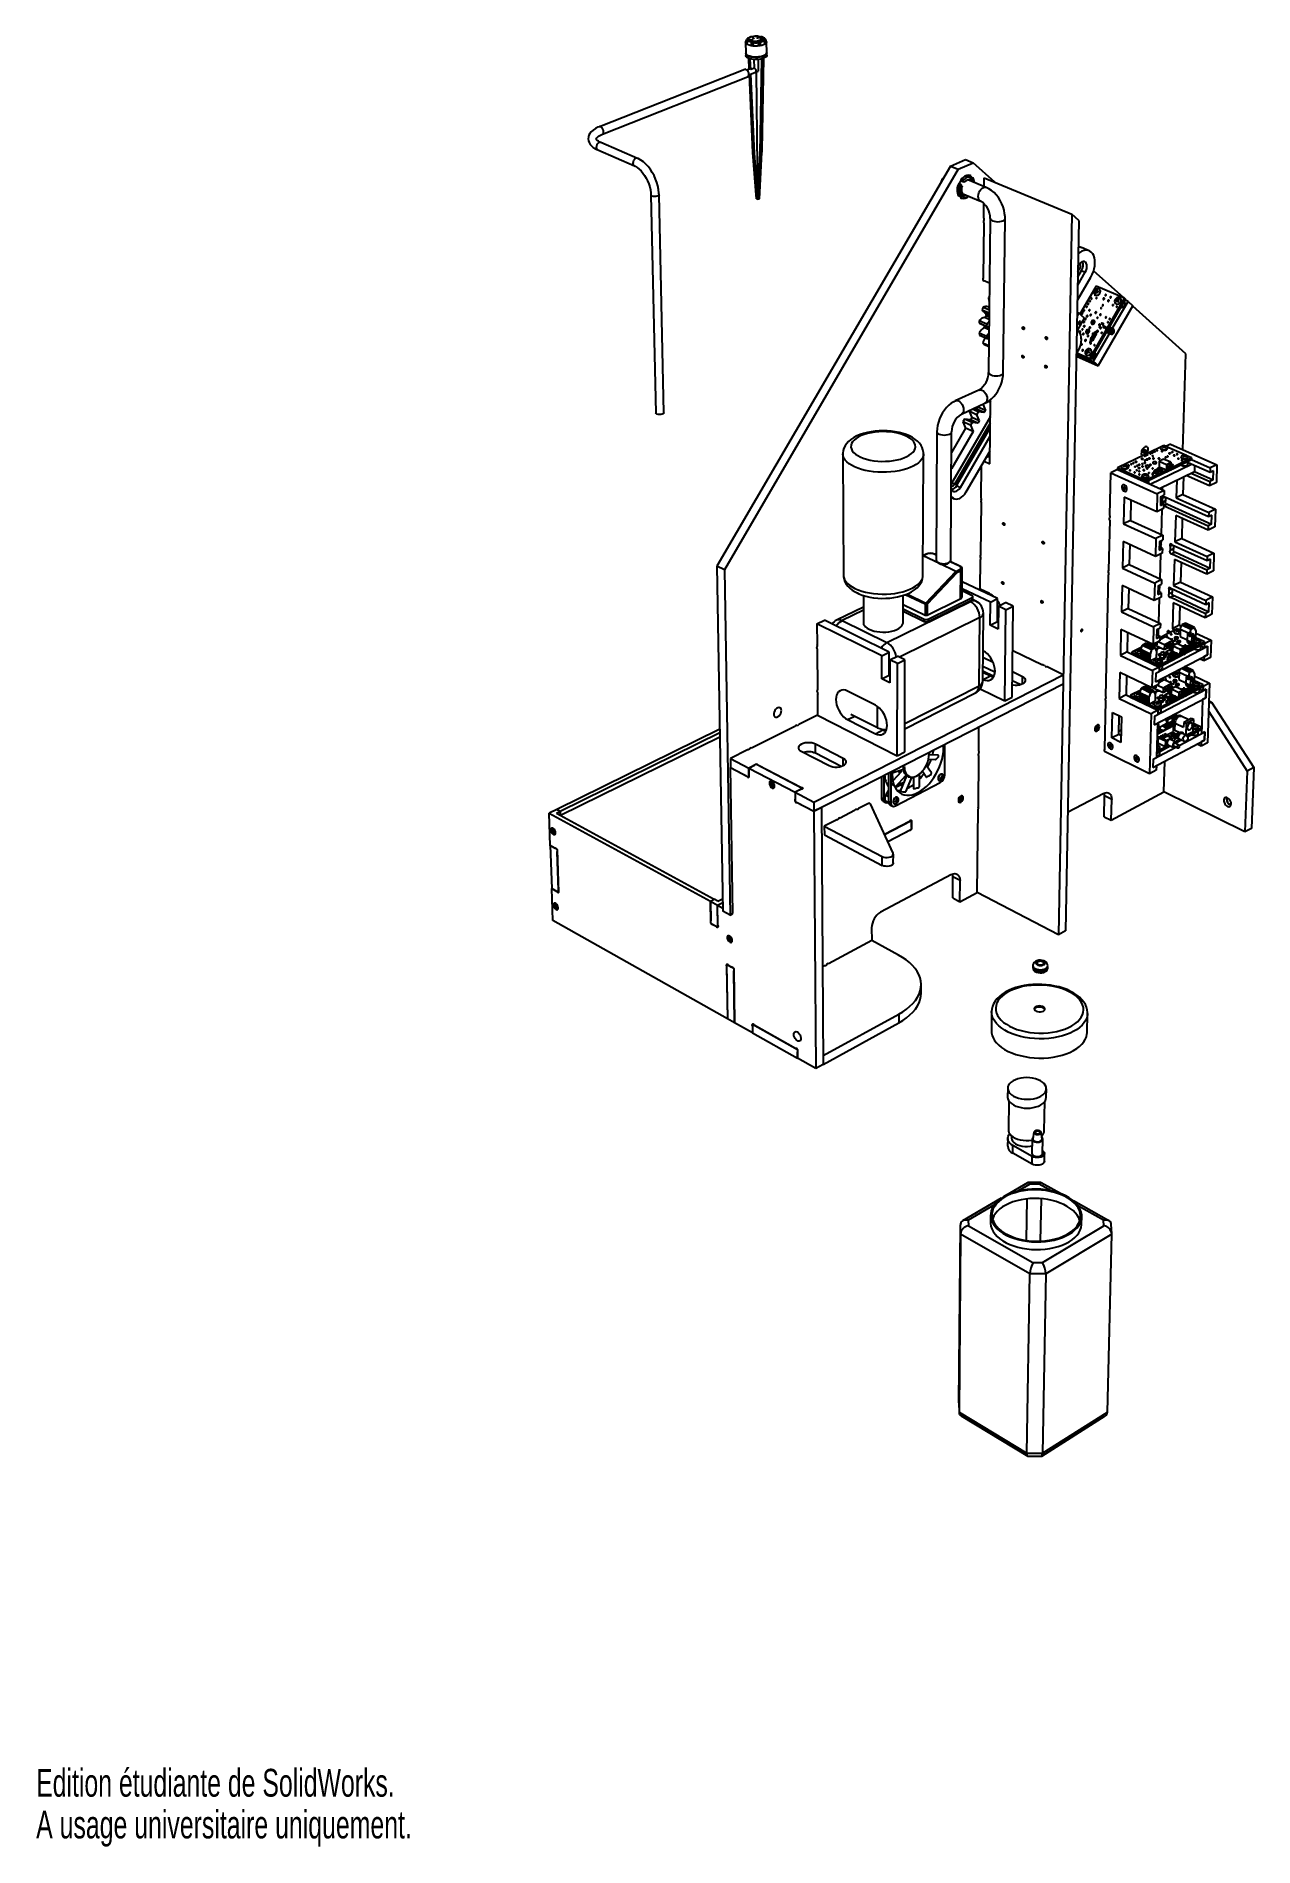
# Model space of a CAD drawing. Extents: x 0 to 159, y 0 to 236.
import ezdxf
from ezdxf.enums import TextEntityAlignment as Align

# ---------------------------------------------------------------- set-up
doc = ezdxf.new("R2010")
doc.units = 0
doc.layers.get('0').update_dxf_attribs({"linetype": 'CONTINUOUS'})

msp = doc.modelspace()

# ---------------------------------------------------------------- texts
at = {"color": 7, "linetype": 'CONTINUOUS'}
for s, width, p in [('Edition étudiante de SolidWorks.', 0.667188, (0, 5.45)), ('A usage universitaire uniquement.', 0.668182, (0, 0))]:
    msp.add_text(s, height=3.633, dxfattribs=dict(at, width=width)).set_placement(p, align=Align.BOTTOM_LEFT)

# ---------------------------------------------------------------- linework, layer by layer
at = {"color": 7, "linetype": 'CONTINUOUS'}
for p, q in [((92.68, 235.71), (92.7, 234.29)), ((92.7, 234.29), (92.7, 233.97)), ((92.89, 235.66), (92.73, 235.64)), ((92.98, 235.77), (92.89, 235.76)), ((92.89, 235.66), (92.89, 235.76)), ((92.98, 235.77), (92.97, 235.92)), ((92.99, 236.15), (93.1, 236.26)), ((93.26, 235.95), (93.34, 236.03)), ((93.34, 235.96), (93.26, 235.95)), ((93.26, 235.95), (93.26, 235.92)), ((93.34, 235.93), (93.26, 235.92)), ((93.34, 236.03), (93.54, 235.99)), ((93.34, 235.96), (93.34, 235.93)), ((93.44, 235.37), (93.38, 235.31)), ((93.48, 235.5), (93.44, 235.47)), ((93.44, 235.37), (93.44, 235.47)), ((93.54, 235.99), (93.46, 235.98)), ((93.73, 235.61), (93.48, 235.65)), ((93.48, 235.5), (93.48, 235.65)), ((93.67, 235.47), (93.48, 235.5)), ((93.54, 235.96), (93.49, 235.95)), ((93.54, 235.99), (93.54, 235.96)), ((93.74, 236.23), (93.59, 236.2)), ((93.59, 236.2), (93.61, 236.18)), ((93.59, 236.2), (93.59, 236.17)), ((93.59, 236.17), (93.61, 236.15)), ((93.76, 236.21), (93.61, 236.18)), ((93.61, 236.18), (93.61, 236.15)), ((93.76, 236.17), (93.61, 236.15)), ((93.74, 236.23), (93.76, 236.21)), ((93.78, 236.47), (93.75, 236.46)), ((93.76, 236.21), (93.76, 236.17)), ((94.22, 236.3), (94.16, 236.29)), ((94.18, 236.27), (94.16, 236.29)), ((94.16, 236.29), (94.17, 236.26)), ((94.19, 236.24), (94.17, 236.26)), ((94.24, 236.28), (94.18, 236.27)), ((94.18, 236.27), (94.19, 236.24)), ((94.24, 236.25), (94.19, 236.24)), ((94.25, 236.33), (94.2, 236.32)), ((94.2, 236.32), (94.22, 236.3)), ((94.2, 236.32), (94.2, 236.3)), ((94.24, 236.28), (94.26, 236.26)), ((94.24, 236.28), (94.24, 236.25)), ((94.24, 236.25), (94.26, 236.23)), ((94.25, 236.33), (94.28, 236.31)), ((94.32, 236.27), (94.26, 236.26)), ((94.26, 236.26), (94.26, 236.23)), ((94.32, 236.24), (94.26, 236.23)), ((94.33, 236.32), (94.28, 236.31)), ((94.35, 236.3), (94.3, 236.29)), ((94.3, 236.29), (94.32, 236.27)), ((94.31, 235.8), (94.31, 235.77)), ((94.35, 236.27), (94.32, 236.26)), ((94.32, 236.27), (94.32, 236.24)), ((94.35, 236.3), (94.33, 236.32)), ((94.35, 236.3), (94.35, 236.27)), ((94.36, 236.46), (94.61, 236.42)), ((94.58, 235.5), (94.38, 235.47)), ((94.62, 236.24), (94.54, 236.16)), ((94.54, 236.16), (94.62, 236.17)), ((94.54, 236.16), (94.54, 236.13)), ((94.54, 236.13), (94.62, 236.14)), ((94.58, 235.5), (94.57, 235.65)), ((94.61, 235.47), (94.58, 235.5)), ((94.61, 236.42), (94.64, 236.42)), ((94.61, 235.47), (94.61, 235.37)), ((94.67, 235.31), (94.61, 235.37)), ((94.82, 236.2), (94.62, 236.24)), ((94.62, 236.17), (94.62, 236.14)), ((94.73, 236.19), (94.82, 236.2)), ((94.76, 236.16), (94.82, 236.17)), ((94.78, 236.05), (94.78, 236.08)), ((94.82, 236.2), (94.82, 236.17)), ((95.11, 235.92), (95, 235.82)), ((95.11, 235.77), (95.11, 235.92)), ((95.2, 235.76), (95.11, 235.77)), ((95.2, 235.76), (95.2, 235.66)), ((95.35, 235.63), (95.2, 235.66)), ((95.44, 234.31), (95.42, 235.74)), ((95.44, 234), (95.44, 234.31)), ((92.57, 232.15), (73.59, 224.66)), ((93.17, 232.2), (92.86, 232.07)), ((93.17, 232.2), (93.11, 233.58)), ((93.11, 231.43), (94.12, 231.83)), ((93.36, 232.12), (93.3, 233.52)), ((93.83, 232.3), (93.36, 232.12)), ((93.83, 232.3), (93.81, 233.44)), ((94.3, 215.18), (94.09, 231.82)), ((94.32, 233.45), (94.34, 231.91)), ((94.6, 221.2), (94.8, 233.53)), ((94.8, 221.28), (95, 233.59)), ((95.02, 233.6), (94.81, 221.6)), ((73.98, 223.68), (92.95, 231.18)), ((93.64, 221.28), (93.21, 231.47)), ((93.83, 221.2), (93.39, 231.54)), ((78.57, 220.53), (73.77, 222.61)), ((73.36, 221.63), (78.15, 219.55)), ((93.64, 221.28), (93.83, 221.2)), ((94.11, 215.26), (93.64, 221.28)), ((94.3, 215.18), (93.83, 221.2)), ((94.3, 215.18), (94.6, 221.2)), ((94.5, 215.26), (94.8, 221.28)), ((94.6, 221.2), (94.8, 221.28)), ((94.81, 221.6), (94.8, 221.32)), ((119.46, 219.53), (121.42, 220.36)), ((120.47, 219.12), (122.43, 219.94)), ((121.42, 220.36), (122.43, 219.94)), ((125.25, 217.41), (122.43, 219.94)), ((119.46, 219.53), (88.94, 167.26)), ((120.47, 219.12), (89.92, 166.78)), ((119.46, 219.53), (120.47, 219.12)), ((120.86, 217.69), (120.8, 217.71)), ((120.8, 217.71), (120.88, 217.64)), ((120.82, 217.65), (120.88, 217.64)), ((121.07, 217.56), (120.86, 217.69)), ((120.88, 217.64), (121.06, 217.48)), ((124.12, 216.74), (121.74, 217.73)), ((121.79, 217.71), (121.76, 217.72)), ((121.99, 217.72), (122.17, 218.03)), ((122.09, 218.25), (122.03, 218.28)), ((122.24, 217.87), (122.07, 217.59)), ((122.12, 217.94), (122.24, 217.87)), ((122.13, 218.23), (122.17, 218.03)), ((122.33, 218.03), (122.24, 217.87)), ((122.43, 217.8), (122.26, 217.51)), ((122.39, 218), (122.33, 218.03)), ((122.43, 217.8), (122.39, 218)), ((123.85, 216.85), (123.86, 217.98)), ((123.86, 217.98), (135.29, 213.26)), ((80.31, 215.74), (80.97, 187.28)), ((82.01, 187.31), (81.38, 215.76)), ((94.11, 215.26), (94.3, 215.18)), ((94.3, 215.18), (94.5, 215.26)), ((120.58, 215.57), (120.52, 215.6)), ((120.6, 217.24), (120.53, 217.26)), ((120.8, 215.67), (120.58, 215.57)), ((120.6, 217.24), (120.81, 217.11)), ((120.66, 215.61), (120.87, 215.52)), ((120.87, 215.52), (120.67, 215.61)), ((120.87, 215.52), (120.78, 215.37)), ((120.84, 215.35), (120.78, 215.37)), ((120.78, 215.37), (120.82, 215.35)), ((120.8, 215.67), (120.98, 215.98)), ((120.98, 216.95), (120.81, 217.11)), ((120.82, 215.35), (120.88, 215.33)), ((120.84, 215.35), (121.06, 215.45)), ((121.05, 215.83), (120.87, 215.52)), ((120.92, 215.88), (121.05, 215.83)), ((120.97, 215.96), (123.38, 214.95)), ((121.23, 215.75), (121.05, 215.83)), ((121.25, 217.4), (121.06, 217.48)), ((121.23, 215.75), (121.06, 215.45)), ((121.07, 217.56), (121.25, 217.4)), ((123.81, 212.76), (123.83, 214.63)), ((135.29, 213.26), (133.56, 119.12)), ((136.23, 212.4), (135.29, 213.26)), ((123.81, 212.09), (123.74, 204.91)), ((124.65, 212.67), (124.44, 192.56)), ((126.34, 192.54), (126.58, 212.65)), ((136.23, 212.4), (134.47, 119.62)), ((137.57, 208.45), (136.58, 208.87)), ((136.09, 205.04), (136.57, 205.87)), ((136.11, 205.7), (136.33, 206.08)), ((136.57, 205.87), (137.07, 205.66)), ((142.09, 202.3), (138.15, 205.83)), ((124.56, 204.23), (123.72, 204.59)), ((136.03, 202), (137.79, 205.02)), ((136.07, 203.95), (137.07, 205.66)), ((138.49, 203.82), (136.37, 200.16)), ((142.2, 202.25), (138.49, 203.82)), ((123.72, 201.08), (124.53, 200.73)), ((124.53, 201.07), (124.36, 201.14)), ((124.43, 202.37), (124.54, 202.32)), ((137.66, 194.41), (142.2, 202.25)), ((137.78, 194.29), (142.33, 202.14)), ((138.42, 203.1), (138.31, 203.14)), ((138.42, 203.1), (138.35, 202.95)), ((138.35, 202.95), (138.51, 202.98)), ((138.5, 203.24), (138.39, 203.28)), ((138.39, 203.28), (138.63, 203.13)), ((138.42, 203.1), (138.52, 203.01)), ((138.54, 203.05), (138.47, 202.9)), ((138.5, 203.24), (138.63, 203.13)), ((138.57, 203.03), (138.63, 203.13)), ((138.63, 203.13), (138.6, 203.38)), ((138.63, 203.19), (138.74, 203.09)), ((138.63, 203.13), (138.73, 203.09)), ((138.75, 193.45), (143.28, 201.28)), ((140.59, 198.29), (142.65, 201.85)), ((141.14, 201.99), (141.03, 201.88)), ((141.03, 201.88), (141.22, 201.88)), ((141.27, 201.88), (141.08, 202.09)), ((141.22, 201.88), (141.1, 201.77)), ((141.14, 201.99), (141.27, 201.88)), ((141.22, 201.88), (141.31, 201.77)), ((141.22, 201.88), (141.35, 201.77)), ((141.23, 201.88), (141.27, 201.88)), ((141.27, 202.1), (141.37, 202.01)), ((141.27, 201.88), (141.37, 201.97)), ((141.33, 201.79), (141.27, 201.88)), ((141.35, 201.99), (141.43, 201.88)), ((141.4, 202.03), (141.41, 202.2)), ((141.69, 202.22), (141.64, 202.28)), ((142.2, 202.25), (142.33, 202.14)), ((142.65, 201.85), (142.26, 202.01)), ((142.54, 201.9), (142.31, 202.1)), ((142.65, 201.85), (143.28, 201.28)), ((150.2, 195.01), (143.26, 201.24)), ((123.18, 199.04), (124.17, 198.6)), ((123.22, 199.36), (124.21, 198.93)), ((123.32, 198.95), (124.3, 198.52)), ((123.59, 200.76), (124.52, 200.36)), ((123.95, 200.35), (124.52, 200.11)), ((136.2, 200.31), (136, 200.39)), ((136.2, 200.31), (136, 199.96)), ((136.04, 198.05), (136.96, 199.64)), ((136.96, 199.64), (136.2, 200.31)), ((138.88, 198.83), (138.85, 198.84)), ((138.88, 198.73), (138.85, 198.75)), ((138.85, 198.75), (138.94, 198.66)), ((138.88, 198.73), (138.95, 198.67)), ((138.94, 198.87), (138.92, 198.88)), ((138.95, 198.87), (139.03, 198.8)), ((139, 198.83), (138.99, 198.83)), ((139.2, 199.02), (139.18, 198.99)), ((139.19, 198.98), (139.27, 198.91)), ((139.21, 198.99), (139.23, 199.02)), ((139.32, 198.96), (139.3, 198.93)), ((139.3, 198.93), (139.41, 198.84)), ((139.32, 198.96), (139.43, 198.86)), ((123.21, 197.73), (124.2, 197.3)), ((123.26, 197.45), (124.25, 197.02)), ((123.68, 196.45), (124.48, 196.1)), ((137.8, 196.76), (137.72, 196.62)), ((137.72, 196.35), (137.78, 196.29)), ((137.82, 197.08), (137.74, 196.95)), ((137.84, 196.36), (137.78, 196.41)), ((137.78, 196.41), (137.78, 196.41)), ((137.79, 196.57), (137.87, 196.72)), ((137.85, 197.15), (137.81, 197.09)), ((137.9, 197.22), (137.86, 197.15)), ((137.93, 197.29), (137.9, 197.23)), ((137.98, 197.37), (137.94, 197.3)), ((138.02, 197.44), (137.98, 197.38)), ((138.1, 197.56), (138.03, 197.44)), ((138.06, 196.76), (138.14, 196.89)), ((138.13, 197.63), (138.09, 197.57)), ((138.11, 194.01), (140.17, 197.57)), ((138.2, 197.73), (138.14, 197.63)), ((138.15, 196.89), (138.18, 196.95)), ((138.18, 196.96), (138.22, 197.04)), ((138.23, 197.04), (138.27, 197.1)), ((138.27, 197.11), (138.31, 197.18)), ((138.32, 197.18), (138.35, 197.24)), ((138.35, 197.25), (138.42, 197.37)), ((138.47, 197.92), (138.39, 197.78)), ((138.43, 197.38), (138.46, 197.43)), ((138.46, 197.74), (138.55, 197.88)), ((138.46, 197.45), (138.52, 197.55)), ((138.65, 197.94), (138.71, 197.89)), ((138.65, 197.94), (138.65, 197.94)), ((138.76, 197.95), (138.7, 198.01)), ((138.9, 198.52), (138.89, 198.49)), ((138.9, 198.47), (138.97, 198.4)), ((138.93, 198.51), (138.92, 198.48)), ((139.02, 198.45), (139.01, 198.42)), ((139.01, 198.42), (139.12, 198.33)), ((139.02, 198.45), (139.14, 198.36)), ((139.41, 198.48), (139.48, 198.42)), ((139.6, 198.54), (139.52, 198.61)), ((139.65, 198.5), (139.62, 198.51)), ((139.64, 198.41), (139.62, 198.42)), ((139.62, 198.42), (139.72, 198.32)), ((139.64, 198.41), (139.74, 198.32)), ((139.71, 198.54), (139.69, 198.55)), ((139.72, 198.54), (139.83, 198.44)), ((139.79, 198.49), (139.77, 198.49)), ((140.25, 197.5), (139.85, 197.85)), ((140.12, 197.73), (140.36, 197.63)), ((140.33, 197.64), (140.25, 197.5)), ((140.25, 197.5), (140.25, 197.5)), ((140.65, 198.24), (140.27, 198.58)), ((140.32, 197.65), (140.36, 197.63)), ((140.33, 197.65), (140.36, 197.63)), ((140.36, 197.63), (140.48, 197.58)), ((140.63, 198.25), (140.39, 198.35)), ((140.75, 198.2), (140.63, 198.25)), ((123.82, 196.26), (124.48, 195.97)), ((135.9, 194.97), (138.11, 194.01)), ((135.9, 194.69), (138.75, 193.45)), ((135.92, 195.1), (137.78, 194.29)), ((135.95, 195.14), (137.66, 194.41)), ((137.27, 195.27), (137.16, 195.31)), ((137.27, 195.27), (137.2, 195.12)), ((137.2, 195.12), (137.36, 195.15)), ((137.35, 195.41), (137.24, 195.45)), ((137.24, 195.45), (137.48, 195.3)), ((137.27, 195.27), (137.37, 195.17)), ((137.39, 195.21), (137.32, 195.06)), ((137.35, 195.41), (137.48, 195.3)), ((137.42, 195.2), (137.48, 195.3)), ((137.48, 195.3), (137.44, 195.54)), ((137.48, 195.36), (137.59, 195.26)), ((137.48, 195.3), (137.58, 195.26)), ((137.66, 194.41), (137.78, 194.29)), ((138.11, 194.01), (138.75, 193.45)), ((149.83, 182.48), (150.2, 195.01)), ((123.17, 190.27), (120.08, 188.86)), ((124.67, 186.83), (119.75, 178.36)), ((120.88, 187.12), (123.96, 188.54)), ((121.94, 187.61), (121.88, 187.49)), ((122.86, 187.05), (121.88, 187.49)), ((121.88, 187.49), (122.23, 186.67)), ((123.07, 187.42), (122.3, 187.77)), ((122.86, 187.76), (122.4, 187.82)), ((123.03, 188.05), (122.86, 187.76)), ((123.84, 187.32), (122.86, 187.76)), ((123.07, 187.42), (122.86, 187.05)), ((122.86, 187.05), (123.21, 186.23)), ((123.01, 188.1), (123.03, 188.05)), ((124.01, 187.61), (123.03, 188.05)), ((123.84, 187.32), (123.07, 187.42)), ((123.67, 188.41), (124.01, 187.61)), ((124.01, 187.61), (123.84, 187.32)), ((124.65, 188.7), (124.32, 188.74)), ((124.65, 188.7), (124.42, 188.8)), ((124.6, 180.63), (124.69, 189.02)), ((124.69, 188.77), (124.65, 188.7)), ((117.69, 184.83), (117.6, 168.05)), ((119.49, 168.04), (119.6, 184.82)), ((122.41, 184.84), (119.57, 179.96)), ((121.43, 185.29), (119.58, 182.11)), ((120.01, 177.98), (124.66, 185.99)), ((120.26, 177.78), (124.65, 185.34)), ((121.29, 186.48), (121.07, 186.11)), ((122.05, 185.67), (121.07, 186.11)), ((121.07, 186.11), (121.43, 185.29)), ((122.27, 186.04), (121.29, 186.48)), ((122.06, 186.38), (121.29, 186.48)), ((122.41, 184.84), (121.43, 185.29)), ((122.27, 186.04), (122.05, 185.67)), ((122.05, 185.67), (122.41, 184.84)), ((122.23, 186.67), (122.06, 186.38)), ((123.04, 185.93), (122.06, 186.38)), ((123.21, 186.23), (122.23, 186.67)), ((123.04, 185.93), (122.27, 186.04)), ((123.21, 186.23), (123.04, 185.93)), ((120.75, 177.56), (124.64, 184.26)), ((121.5, 176.96), (124.62, 182.33)), ((144.41, 182.25), (144.72, 182.11)), ((144.75, 182.19), (144.44, 182.33)), ((144.45, 182.37), (144.87, 182.19)), ((144.91, 182.26), (144.49, 182.45)), ((144.54, 182.33), (144.49, 182.31)), ((144.54, 182.48), (145.03, 182.26)), ((145.06, 182.34), (144.58, 182.55)), ((144.65, 182.43), (144.63, 182.38)), ((145.12, 182.1), (145.11, 181.79)), ((145.19, 181.79), (145.2, 182.1)), ((147.31, 183.02), (145.2, 182)), ((147.25, 182.83), (147.13, 182.86)), ((147.25, 182.83), (147.14, 182.76)), ((147.36, 182.88), (147.24, 182.91)), ((147.24, 182.91), (147.31, 182.74)), ((147.25, 182.83), (147.24, 182.71)), ((147.37, 182.77), (147.26, 182.7)), ((147.62, 182.89), (147.31, 183.02)), ((147.36, 182.88), (147.35, 182.76)), ((147.4, 182.76), (147.46, 182.91)), ((147.48, 182.83), (147.47, 182.71)), ((148.19, 183.2), (147.58, 182.91)), ((150.29, 181.71), (147.66, 182.87)), ((148.19, 183.2), (154.26, 180.52)), ((105.4, 181.95), (105.46, 166.1)), ((115.86, 166.1), (115.92, 181.95)), ((123.46, 176.19), (123.5, 180.4)), ((123.84, 180.98), (124.6, 180.63)), ((124.45, 181.58), (124.08, 181.41)), ((124.45, 181.58), (124.61, 181.5)), ((141.29, 179.87), (140.39, 179.44)), ((144.8, 181.81), (141.29, 180.12)), ((141.29, 180.12), (144.93, 178.49)), ((141.29, 180.12), (141.29, 179.89)), ((141.29, 179.89), (144.92, 178.26)), ((141.29, 179.87), (147.36, 177.15)), ((142.11, 180.35), (142, 180.39)), ((142.11, 180.35), (142, 180.28)), ((142.23, 180.41), (142.11, 180.44)), ((142.11, 180.44), (142.18, 180.27)), ((142.11, 180.35), (142.11, 180.24)), ((142.23, 180.3), (142.12, 180.23)), ((142.23, 180.41), (142.22, 180.29)), ((142.27, 180.28), (142.34, 180.44)), ((142.35, 180.35), (142.34, 180.24)), ((144.81, 181.95), (144.8, 181.64)), ((144.88, 181.64), (144.89, 181.95)), ((144.89, 181.69), (144.88, 181.69)), ((144.96, 181.89), (144.89, 181.85)), ((144.92, 178.26), (148.21, 179.86)), ((144.93, 178.49), (147.96, 179.96)), ((144.96, 182.03), (144.96, 181.72)), ((145.04, 181.71), (145.05, 182.03)), ((145.12, 181.96), (145.04, 181.93)), ((145.04, 181.76), (145.04, 181.76)), ((145.2, 181.84), (145.2, 181.84)), ((145.54, 177.97), (150.92, 180.59)), ((146.18, 179.79), (146.1, 179.75)), ((146.22, 179.82), (146.18, 179.8)), ((146.33, 179.86), (146.26, 179.83)), ((146.37, 179.89), (146.33, 179.87)), ((146.44, 179.91), (146.41, 179.9)), ((146.48, 179.94), (146.44, 179.92)), ((146.55, 179.97), (146.52, 179.95)), ((146.6, 180), (146.55, 179.98)), ((146.7, 180.04), (146.63, 180.01)), ((146.73, 180.98), (146.71, 180.25)), ((146.71, 180.25), (147.67, 179.83)), ((147.29, 181.25), (146.73, 180.98)), ((146.73, 180.98), (147.69, 180.56)), ((146.96, 180.01), (146.91, 179.98)), ((146.94, 179.91), (147, 179.94)), ((147, 179.94), (147, 179.94)), ((147.05, 179.88), (147.05, 179.8)), ((147.05, 179.88), (147.05, 179.88)), ((147.13, 179.8), (147.13, 179.88)), ((147.13, 179.85), (147.13, 179.85)), ((148.25, 180.83), (147.29, 181.25)), ((147.69, 180.56), (147.67, 179.83)), ((147.67, 179.83), (147.96, 179.96)), ((147.69, 180.56), (148.25, 180.83)), ((147.83, 180.02), (148.06, 179.92)), ((148.06, 179.92), (148.18, 179.87)), ((148.33, 180.53), (148.1, 180.63)), ((148.25, 180.83), (148.24, 180.56)), ((148.45, 180.47), (148.33, 180.52)), ((148.33, 180.29), (148.33, 180.35)), ((148.4, 179.95), (150.94, 181.18)), ((148.54, 180.24), (150.95, 181.42)), ((149.91, 181.65), (149.79, 181.68)), ((149.91, 181.65), (149.8, 181.58)), ((150.02, 181.7), (149.9, 181.74)), ((149.9, 181.74), (149.98, 181.56)), ((149.91, 181.65), (149.91, 181.53)), ((150.03, 181.59), (149.92, 181.52)), ((150.02, 181.7), (150.02, 181.59)), ((150.06, 181.58), (150.13, 181.74)), ((150.14, 181.65), (150.14, 181.53)), ((150.95, 181.42), (150.32, 181.69)), ((150.48, 180.57), (150.49, 180.96)), ((153.36, 179.51), (150.49, 180.78)), ((150.93, 181.18), (153.38, 180.09)), ((150.95, 181.42), (150.94, 181.18)), ((151.35, 180.4), (151.33, 179.64)), ((153.38, 180.09), (153.36, 179.51)), ((154.26, 180.52), (153.38, 180.09)), ((154.26, 180.52), (154.19, 178.19)), ((120.26, 177.78), (120.75, 177.56)), ((140.26, 173.92), (140.39, 179.44)), ((140.39, 179.44), (146.46, 176.71)), ((141.73, 179.69), (141.73, 179.67)), ((142.08, 177.64), (142.02, 177.5)), ((142.02, 177.5), (142.11, 177.31)), ((142.24, 177.6), (142.08, 177.64)), ((142.33, 177.41), (142.24, 177.6)), ((142.26, 177.26), (142.33, 177.41)), ((142.68, 179.25), (142.69, 179.26)), ((144.39, 178.5), (144.39, 178.48)), ((144.78, 179.16), (144.66, 179.2)), ((144.78, 179.16), (144.67, 179.09)), ((144.89, 179.22), (144.77, 179.25)), ((144.77, 179.25), (144.85, 179.07)), ((144.78, 179.16), (144.78, 179.04)), ((144.9, 179.11), (144.79, 179.04)), ((144.89, 179.22), (144.89, 179.1)), ((144.93, 178.49), (144.92, 178.26)), ((144.93, 179.09), (145, 179.25)), ((145.01, 179.16), (145.01, 179.04)), ((145.35, 178.05), (145.36, 178.08)), ((145.36, 178.08), (145.37, 178.47)), ((145.82, 179.29), (145.82, 179.21)), ((145.9, 179.2), (145.9, 179.29)), ((145.9, 179.25), (145.9, 179.25)), ((146.07, 179.58), (145.96, 179.52)), ((145.99, 179.45), (146.11, 179.5)), ((146.26, 179.42), (146.34, 179.46)), ((146.34, 179.45), (146.39, 179.48)), ((146.42, 179.5), (146.48, 179.53)), ((146.49, 179.53), (146.54, 179.55)), ((146.57, 179.57), (146.6, 179.59)), ((146.6, 179.58), (146.65, 179.6)), ((146.68, 179.63), (146.71, 179.64)), ((146.72, 179.64), (146.76, 179.66)), ((146.77, 177.41), (151.33, 179.64)), ((146.79, 179.68), (146.86, 179.71)), ((147.15, 177.29), (147.16, 177.6)), ((147.71, 179.61), (147.74, 179.59)), ((149.02, 178.51), (148.95, 176.18)), ((149.9, 178.94), (149.83, 176.61)), ((153.3, 177.76), (150.26, 179.11)), ((150.89, 179.42), (153.32, 178.34)), ((151.33, 179.64), (153.77, 178.56)), ((153.32, 178.34), (153.3, 177.76)), ((154.19, 178.19), (153.3, 177.76)), ((153.77, 178.56), (153.32, 178.34)), ((153.8, 179.72), (153.36, 179.51)), ((153.77, 178.56), (153.8, 179.72)), ((119.54, 176.38), (119.82, 176.16)), ((119.54, 176.27), (119.95, 176.08)), ((123.45, 175.56), (123.39, 168.76)), ((142.15, 176.29), (142.06, 172.79)), ((142.11, 177.31), (142.26, 177.26)), ((146.4, 174.36), (142.15, 176.29)), ((143.02, 175.89), (142.96, 173.23)), ((146.46, 176.71), (146.4, 174.36)), ((147.36, 177.15), (146.46, 176.71)), ((146.9, 176.34), (146.87, 175.17)), ((146.87, 175.17), (147.31, 175.39)), ((147.31, 175.39), (146.88, 175.59)), ((146.9, 176.34), (147.35, 176.56)), ((147.13, 176.45), (147.1, 175.49)), ((147.12, 176.11), (147.11, 175.57)), ((147.55, 175.78), (147.11, 175.57)), ((147.45, 176.27), (147.12, 176.11)), ((147.19, 177.23), (147.15, 177.29)), ((147.31, 175.39), (147.3, 174.81)), ((147.31, 175.14), (147.35, 175.15)), ((147.36, 177.15), (147.35, 176.56)), ((147.79, 175.37), (147.35, 175.15)), ((147.35, 175.15), (153.13, 172.54)), ((153.17, 173.7), (147.38, 176.3)), ((147.56, 176.22), (147.55, 175.78)), ((147.79, 175.37), (153.57, 172.76)), ((149.83, 176.61), (148.95, 176.18)), ((148.95, 176.18), (153.19, 174.28)), ((149.83, 176.61), (154.07, 174.71)), ((140.25, 173.27), (140.1, 166.72)), ((142.96, 173.23), (142.06, 172.79)), ((142.06, 172.79), (146.3, 170.86)), ((142.96, 173.23), (147.2, 171.3)), ((147.3, 174.81), (146.4, 174.36)), ((147.08, 174.7), (146.99, 171.4)), ((148.88, 173.87), (148.78, 170.43)), ((153.12, 171.96), (148.88, 173.87)), ((149.74, 173.49), (149.66, 170.87)), ((153.57, 172.76), (153.13, 172.54)), ((153.19, 174.28), (153.17, 173.7)), ((153.61, 173.92), (153.17, 173.7)), ((154.07, 174.71), (153.19, 174.28)), ((153.57, 172.76), (153.61, 173.92)), ((154.07, 174.71), (153.99, 172.4)), ((142, 170.48), (141.92, 167.02)), ((146.24, 168.53), (142, 170.48)), ((146.3, 170.86), (146.24, 168.53)), ((147.2, 171.3), (146.3, 170.86)), ((146.74, 170.5), (146.7, 169.34)), ((146.74, 170.5), (147.18, 170.72)), ((146.97, 170.61), (146.95, 170.13)), ((147.2, 171.3), (147.18, 170.72)), ((149.66, 170.87), (148.78, 170.43)), ((148.78, 170.43), (153, 168.51)), ((149.66, 170.87), (153.88, 168.95)), ((153.13, 172.54), (153.12, 171.96)), ((153.99, 172.4), (153.12, 171.96)), ((116.27, 168.85), (115.87, 168.65)), ((118, 167.6), (115.87, 168.61)), ((117.61, 168.74), (117.39, 168.85)), ((123.34, 164.25), (123.38, 168.14)), ((142.88, 170.08), (142.81, 167.46)), ((147.13, 168.98), (146.24, 168.53)), ((146.7, 169.34), (147.15, 169.56)), ((147.15, 169.56), (146.71, 169.76)), ((146.83, 165.61), (146.92, 168.87)), ((147.15, 169.56), (147.13, 168.98)), ((148.16, 169.83), (148.14, 169.3)), ((148.58, 169.52), (148.14, 169.3)), ((148.48, 169.99), (148.16, 169.83)), ((148.83, 169.1), (148.39, 168.88)), ((148.39, 168.88), (152.95, 166.79)), ((152.98, 167.94), (148.42, 170.02)), ((148.59, 169.94), (148.58, 169.52)), ((148.72, 168.15), (148.61, 164.74)), ((152.93, 166.22), (148.72, 168.15)), ((148.83, 169.1), (153.38, 167.02)), ((153, 168.51), (152.98, 167.94)), ((153.42, 168.16), (152.98, 167.94)), ((153.88, 168.95), (153, 168.51)), ((153.38, 167.02), (153.42, 168.16)), ((153.88, 168.95), (153.8, 166.66)), ((89.92, 166.78), (88.94, 167.26)), ((88.94, 167.26), (89.71, 122.21)), ((89.92, 166.78), (90.65, 121.7)), ((116.22, 162.45), (120.15, 166.58)), ((120.3, 166.38), (116.4, 162.28)), ((120.15, 166.58), (118, 167.6)), ((120.69, 167.28), (119.43, 167.88)), ((120.15, 166.58), (120.63, 166.81)), ((120.75, 166.6), (120.3, 166.38)), ((120.75, 166.6), (120.72, 162.99)), ((120.97, 163.28), (120.99, 166.89)), ((139.73, 150.3), (140.08, 166.11)), ((142.81, 167.46), (141.92, 167.02)), ((141.92, 167.02), (146.14, 165.06)), ((142.81, 167.46), (147.04, 165.51)), ((149.57, 167.76), (149.49, 165.18)), ((152.95, 166.79), (152.93, 166.22)), ((153.8, 166.66), (152.93, 166.22)), ((153.38, 167.02), (152.95, 166.79)), ((108.07, 163.44), (108.08, 159.91)), ((113.25, 159.91), (113.26, 163.44)), ((124.66, 162.55), (120.97, 164.31)), ((122.29, 163.4), (120.97, 164.03)), ((125.61, 163.02), (120.98, 165.22)), ((122.39, 162.98), (122.39, 163.28)), ((124.55, 163.68), (123.34, 164.25)), ((141.87, 164.72), (141.78, 161.29)), ((146.08, 162.76), (141.87, 164.72)), ((142.74, 164.31), (142.67, 161.74)), ((146.14, 165.06), (146.08, 162.76)), ((146.97, 163.21), (146.08, 162.76)), ((147.04, 165.51), (146.14, 165.06)), ((146.57, 164.71), (146.54, 163.56)), ((146.54, 163.56), (146.99, 163.78)), ((146.99, 163.78), (146.55, 163.98)), ((146.57, 164.71), (147.02, 164.93)), ((146.78, 163.88), (146.81, 164.83)), ((146.99, 163.78), (146.97, 163.21)), ((147.04, 165.51), (147.02, 164.93)), ((147.99, 164.15), (147.98, 163.62)), ((148.41, 163.84), (147.98, 163.62)), ((148.31, 164.31), (147.99, 164.15)), ((148.66, 163.42), (148.22, 163.2)), ((148.22, 163.2), (152.76, 161.1)), ((152.8, 162.23), (148.25, 164.33)), ((148.43, 164.25), (148.41, 163.84)), ((149.49, 165.18), (148.61, 164.74)), ((148.61, 164.74), (152.82, 162.8)), ((148.66, 163.42), (153.2, 161.32)), ((149.49, 165.18), (153.69, 163.25)), ((153.69, 163.25), (152.82, 162.8)), ((153.69, 163.25), (153.61, 160.98)), ((108.07, 161.9), (104.56, 160.2)), ((111.15, 157.28), (122.05, 162.64)), ((113.25, 161.68), (116.03, 160.34)), ((113.25, 161.38), (116.03, 160.03)), ((113.26, 162.27), (116.15, 160.87)), ((116.15, 162.28), (116.15, 160.87)), ((116.39, 160.87), (120.72, 162.99)), ((116.4, 162.28), (116.39, 160.87)), ((116.52, 160.34), (122.29, 163.17)), ((116.52, 160.03), (122.29, 162.87)), ((122.29, 163.17), (122.29, 162.87)), ((122.78, 162.68), (122.33, 162.9)), ((123.66, 152.21), (123.75, 161.12)), ((124.63, 159.56), (124.66, 162.55)), ((124.66, 162.55), (125.61, 163.02)), ((125.58, 160.03), (125.61, 163.02)), ((125.71, 162.05), (125.68, 159.05)), ((125.71, 162.05), (126.66, 162.52)), ((126.7, 161.57), (125.71, 162.05)), ((126.55, 149.68), (126.7, 161.57)), ((127.65, 162.05), (126.66, 162.52)), ((126.7, 161.57), (127.65, 162.05)), ((127.5, 150.16), (127.65, 162.05)), ((142.67, 161.74), (141.78, 161.29)), ((141.78, 161.29), (145.99, 159.32)), ((142.67, 161.74), (146.87, 159.77)), ((146.67, 159.87), (146.76, 163.1)), ((148.55, 162.48), (148.45, 159.1)), ((152.74, 160.53), (148.55, 162.48)), ((149.4, 162.08), (149.32, 159.54)), ((152.76, 161.1), (152.74, 160.53)), ((153.61, 160.98), (152.74, 160.53)), ((153.2, 161.32), (152.76, 161.1)), ((152.82, 162.8), (152.8, 162.23)), ((153.23, 162.46), (152.8, 162.23)), ((153.2, 161.32), (153.23, 162.46)), ((102, 159.74), (102.99, 160.21)), ((102, 159.74), (102.02, 157.05)), ((110.48, 155.55), (102, 159.74)), ((111.46, 156.04), (102.99, 160.21)), ((105.3, 160.15), (111.15, 157.28)), ((116.03, 160.34), (116.03, 160.03)), ((116.52, 160.34), (116.52, 160.03)), ((123.18, 151.63), (123.27, 160.55)), ((124.63, 159.56), (125.58, 160.03)), ((125.68, 159.05), (124.63, 159.56)), ((125.69, 159.98), (125.58, 160.03)), ((141.73, 159.01), (141.65, 155.61)), ((145.92, 157.03), (141.73, 159.01)), ((142.59, 158.61), (142.53, 156.07)), ((145.99, 159.32), (145.92, 157.03)), ((146.87, 159.77), (145.99, 159.32)), ((146.42, 158.97), (146.38, 157.83)), ((146.42, 158.97), (146.86, 159.2)), ((146.62, 158.15), (146.65, 159.09)), ((149.05, 159.06), (146.82, 157.91)), ((146.87, 159.77), (146.86, 159.2)), ((148.14, 158.67), (147.83, 158.52)), ((147.83, 158.52), (147.83, 158.43)), ((148.23, 158.63), (148.09, 158.7)), ((149.32, 159.54), (148.45, 159.1)), ((148.45, 159.1), (148.81, 158.93)), ((148.98, 158.83), (148.87, 158.87)), ((148.98, 158.83), (148.88, 158.76)), ((149.09, 158.89), (148.98, 158.93)), ((148.98, 158.93), (149.05, 158.74)), ((148.98, 158.83), (148.98, 158.71)), ((149.1, 158.78), (149, 158.71)), ((149.48, 158.86), (149.05, 159.06)), ((149.09, 158.89), (149.09, 158.77)), ((149.13, 158.76), (149.2, 158.93)), ((149.21, 158.83), (149.21, 158.71)), ((149.32, 159.54), (149.61, 159.41)), ((149.43, 158.52), (149.47, 158.55)), ((149.48, 159), (149.45, 158.09)), ((149.48, 159), (149.68, 159.59)), ((150.54, 158.51), (149.48, 159)), ((150.14, 159.83), (149.68, 159.59)), ((149.68, 159.59), (150.87, 159.04)), ((150.04, 159.55), (149.96, 159.51)), ((149.97, 159.5), (150.05, 159.46)), ((150.04, 159.48), (150.02, 159.48)), ((150.04, 159.48), (150.04, 159.55)), ((150.27, 159.45), (150.04, 159.55)), ((150.11, 159.45), (150.04, 159.48)), ((151.33, 159.27), (150.14, 159.83)), ((150.42, 158.45), (150.69, 158.59)), ((150.65, 159.27), (150.57, 159.23)), ((150.59, 159.22), (150.67, 159.18)), ((150.65, 159.2), (150.64, 159.19)), ((150.65, 159.2), (150.65, 159.27)), ((150.89, 159.16), (150.65, 159.27)), ((150.72, 159.16), (150.65, 159.2)), ((150.66, 158.33), (150.94, 158.47)), ((150.94, 158.47), (150.69, 158.59)), ((150.87, 159.04), (150.72, 158.57)), ((150.87, 159.04), (151.33, 159.27)), ((150.93, 158.35), (150.94, 158.47)), ((151.5, 158.87), (151.33, 159.27)), ((151.5, 158.87), (151.47, 157.95)), ((151.49, 158.53), (153.5, 157.59)), ((102.02, 156.41), (102.06, 151.08)), ((123.76, 156.17), (123.7, 156.19)), ((127.58, 156.27), (131.48, 154.38)), ((144.45, 156.7), (143.13, 156.02)), ((143.94, 156.25), (143.82, 156.29)), ((143.94, 156.25), (143.83, 156.18)), ((144.05, 156.3), (143.93, 156.34)), ((143.93, 156.34), (144.01, 156.16)), ((143.94, 156.25), (143.94, 156.13)), ((144.06, 156.19), (143.95, 156.12)), ((144.05, 156.3), (144.05, 156.18)), ((144.09, 156.18), (144.16, 156.34)), ((144.17, 156.25), (144.17, 156.13)), ((144.34, 156.36), (144.32, 155.44)), ((144.34, 156.36), (144.54, 156.95)), ((145.53, 155.79), (144.34, 156.36)), ((144.4, 156.23), (144.38, 155.52)), ((144.88, 156.01), (144.4, 156.23)), ((145, 157.19), (144.54, 156.95)), ((144.54, 156.95), (145.73, 156.39)), ((144.57, 156.15), (144.56, 155.61)), ((144.89, 156.91), (144.82, 156.87)), ((144.89, 156.84), (144.88, 156.83)), ((145.12, 156.8), (144.89, 156.91)), ((144.89, 156.84), (144.89, 156.91)), ((144.95, 156.81), (144.89, 156.84)), ((146.2, 156.63), (145, 157.19)), ((145.5, 157.24), (145.22, 157.09)), ((145.51, 156.62), (145.43, 156.58)), ((145.51, 156.55), (145.5, 156.54)), ((145.74, 156.51), (145.51, 156.62)), ((145.51, 156.55), (145.51, 156.62)), ((145.56, 156.52), (145.51, 156.55)), ((145.73, 156.39), (145.53, 155.79)), ((145.73, 156.39), (146.2, 156.63)), ((146.81, 157.49), (145.92, 157.03)), ((145.97, 157.06), (147.38, 156.4)), ((146.13, 157.14), (146.43, 157)), ((146.37, 156.22), (146.2, 156.63)), ((146.26, 153.29), (153.05, 156.8)), ((146.29, 156.44), (146.28, 156.43)), ((146.37, 156.22), (146.34, 155.3)), ((146.38, 157.83), (146.83, 158.06)), ((146.83, 158.06), (146.4, 158.26)), ((146.43, 157.29), (146.43, 157)), ((146.61, 157.39), (147.4, 157.02)), ((146.83, 158.06), (146.81, 157.49)), ((147.55, 158.04), (146.82, 157.66)), ((146.88, 157.88), (146.82, 157.88)), ((147.07, 157.79), (146.88, 157.88)), ((147.4, 157.02), (147.38, 156.4)), ((147.38, 156.4), (147.88, 156.66)), ((147.4, 157.02), (148.51, 157.59)), ((148.51, 157.59), (147.55, 158.04)), ((147.63, 156.78), (148, 156.6)), ((148.07, 156.29), (147.63, 156.06)), ((148.07, 156.75), (147.7, 156.92)), ((147.91, 156.93), (148.27, 156.75)), ((148.34, 156.9), (147.98, 157.07)), ((148.06, 156.49), (148.05, 156.28)), ((148.17, 156.35), (148.06, 156.28)), ((148.07, 156.75), (148.17, 156.8)), ((148.19, 157.06), (148.55, 156.89)), ((148.22, 156.36), (148.22, 156.49)), ((148.62, 157.04), (148.26, 157.21)), ((148.34, 156.63), (148.34, 156.42)), ((148.35, 156.9), (148.44, 156.94)), ((148.44, 155.86), (148.45, 156.1)), ((148.49, 156.87), (148.47, 156.16)), ((148.47, 156.16), (148.98, 155.92)), ((148.51, 157.59), (148.49, 157.1)), ((149.04, 157.15), (148.49, 156.87)), ((148.49, 156.87), (149.44, 156.42)), ((149.99, 156.7), (149.04, 157.15)), ((149.44, 156.42), (149.42, 155.71)), ((149.44, 156.42), (149.99, 156.7)), ((149.45, 158.09), (150.39, 157.65)), ((150.07, 156.39), (149.84, 156.5)), ((150, 156.46), (149.97, 156.44)), ((149.99, 156.7), (149.98, 156.44)), ((150.11, 156.51), (150, 156.46)), ((150.06, 156.4), (150.15, 156.44)), ((150.07, 156.17), (150.06, 156.22)), ((150.19, 156.34), (150.07, 156.39)), ((150.21, 156.72), (150.13, 156.68)), ((150.17, 155.88), (152.63, 157.15)), ((150.26, 156.75), (150.21, 156.73)), ((150.27, 156.15), (152.64, 157.38)), ((150.35, 156.79), (150.29, 156.76)), ((150.3, 156.36), (150.37, 156.4)), ((150.4, 156.83), (150.36, 156.8)), ((150.38, 156.4), (150.43, 156.42)), ((150.42, 158.45), (150.39, 157.58)), ((150.39, 157.58), (151, 157.3)), ((150.41, 157.33), (150.42, 157.56)), ((150.42, 157.53), (150.41, 157.3)), ((150.41, 157.3), (150.41, 157.33)), ((150.41, 157.3), (150.65, 157.19)), ((150.44, 157.28), (150.41, 157.3)), ((150.66, 158.33), (150.42, 158.45)), ((150.43, 157.57), (150.42, 157.56)), ((150.42, 157.53), (150.44, 157.56)), ((150.42, 157.53), (150.42, 157.56)), ((150.66, 157.42), (150.42, 157.53)), ((150.68, 157.17), (150.44, 157.28)), ((150.46, 156.85), (150.44, 156.84)), ((150.45, 156.44), (150.52, 156.48)), ((150.51, 156.88), (150.47, 156.86)), ((150.53, 156.47), (150.57, 156.5)), ((150.57, 156.91), (150.54, 156.89)), ((150.62, 156.94), (150.57, 156.92)), ((150.6, 156.52), (150.63, 156.53)), ((150.64, 156.53), (150.68, 156.55)), ((150.65, 157.19), (150.66, 157.42)), ((150.71, 157.19), (150.65, 157.19)), ((150.68, 157.17), (150.65, 157.19)), ((150.72, 156.98), (150.65, 156.95)), ((150.66, 158.19), (150.66, 158.33)), ((150.66, 157.42), (150.68, 157.45)), ((150.72, 157.42), (150.66, 157.42)), ((150.68, 157.17), (150.71, 157.19)), ((150.72, 157.19), (150.68, 157.17)), ((150.72, 157.42), (150.71, 157.43)), ((150.72, 157.42), (150.71, 157.19)), ((150.71, 157.19), (150.72, 157.19)), ((150.71, 156.58), (150.74, 156.59)), ((150.73, 157.43), (150.72, 157.42)), ((150.73, 157.43), (150.72, 157.42)), ((150.72, 157.39), (150.74, 157.42)), ((150.72, 157.39), (150.72, 157.42)), ((150.72, 157.19), (150.72, 157.42)), ((150.97, 157.28), (150.72, 157.39)), ((150.72, 157.39), (150.72, 157.16)), ((150.72, 157.16), (150.72, 157.19)), ((150.72, 157.16), (150.96, 157.05)), ((150.74, 157.14), (150.72, 157.16)), ((150.98, 157.02), (150.74, 157.14)), ((150.75, 156.59), (150.79, 156.61)), ((150.78, 158.28), (151.06, 158.42)), ((150.78, 158.29), (150.8, 158.28)), ((150.78, 158.28), (150.78, 158.13)), ((151.02, 158.16), (150.78, 158.28)), ((150.89, 158.33), (150.81, 158.37)), ((150.82, 156.63), (150.89, 156.67)), ((150.98, 156.96), (150.92, 156.93)), ((150.96, 157.05), (150.97, 157.28)), ((151.02, 157.05), (150.96, 157.05)), ((150.98, 157.02), (150.96, 157.05)), ((150.96, 156.86), (151.02, 156.89)), ((150.97, 157.28), (150.98, 157.31)), ((151.02, 157.28), (150.97, 157.28)), ((150.98, 157.02), (151.02, 157.05)), ((151.02, 157.04), (150.98, 157.02)), ((151, 157.3), (151.02, 158.16)), ((151, 157.3), (151.23, 157.42)), ((151.02, 157.28), (151.01, 157.31)), ((151.02, 158.16), (151.3, 158.3)), ((151.05, 157.29), (151.02, 157.28)), ((151.02, 157.04), (151.03, 157.28)), ((151.02, 157.28), (151.02, 157.05)), ((151.03, 157.25), (151.02, 157.02)), ((151.02, 157.05), (151.02, 157.05)), ((151.02, 157.02), (151.02, 157.04)), ((151.02, 157.02), (151.26, 156.9)), ((151.05, 157), (151.02, 157.02)), ((151.03, 157.25), (151.06, 157.3)), ((151.06, 157.3), (151.03, 157.28)), ((151.03, 157.25), (151.03, 157.28)), ((151.27, 157.14), (151.03, 157.25)), ((151.29, 156.88), (151.05, 157)), ((151.3, 158.3), (151.06, 158.42)), ((151.23, 157.39), (151.06, 157.3)), ((151.06, 157.3), (151.3, 157.19)), ((151.07, 156.84), (151.06, 156.76)), ((151.07, 156.84), (151.07, 156.84)), ((151.14, 156.76), (151.15, 156.84)), ((151.25, 158.13), (151.22, 157.3)), ((151.23, 157.42), (151.23, 157.42)), ((151.26, 156.9), (151.27, 157.14)), ((151.32, 156.9), (151.26, 156.9)), ((151.29, 156.88), (151.26, 156.9)), ((151.27, 157.14), (151.3, 157.19)), ((151.33, 157.14), (151.27, 157.14)), ((151.29, 158.16), (151.3, 158.3)), ((151.51, 157), (151.29, 156.88)), ((151.29, 156.88), (151.32, 156.9)), ((151.3, 157.19), (151.52, 157.3)), ((151.33, 157.14), (151.3, 157.19)), ((151.33, 157.14), (151.32, 156.9)), ((151.32, 156.9), (151.54, 157.02)), ((151.55, 157.25), (151.33, 157.14)), ((151.35, 157.3), (151.38, 158.12)), ((151.52, 157.3), (151.36, 157.37)), ((151.37, 157.91), (151.47, 157.95)), ((152.64, 157.38), (151.44, 157.94)), ((151.62, 157.6), (151.5, 157.64)), ((151.62, 157.6), (151.51, 157.53)), ((151.54, 157.02), (151.51, 157)), ((151.52, 157.3), (151.55, 157.25)), ((151.52, 157.3), (151.54, 157.28)), ((151.54, 157.28), (151.55, 157.25)), ((151.54, 157.02), (151.55, 157.25)), ((151.72, 157.66), (151.61, 157.69)), ((151.61, 157.69), (151.69, 157.51)), ((151.62, 157.6), (151.61, 157.48)), ((151.74, 157.54), (151.63, 157.47)), ((151.72, 157.66), (151.72, 157.53)), ((151.76, 157.53), (151.83, 157.69)), ((151.84, 157.6), (151.84, 157.48)), ((152.18, 156.56), (152.19, 156.92)), ((152.61, 156.58), (152.18, 156.78)), ((152.63, 157.14), (152.61, 156.58)), ((153.05, 156.8), (152.61, 156.58)), ((152.62, 157.15), (152.63, 157.14)), ((153.5, 157.59), (152.63, 157.14)), ((152.64, 157.38), (152.63, 157.15)), ((153.05, 156.8), (153.01, 155.67)), ((153.01, 155.68), (153.05, 156.8)), ((153.05, 156.8), (153.04, 156.8)), ((153.5, 157.59), (153.42, 155.34)), ((110.48, 155.55), (111.46, 156.04)), ((110.48, 152.53), (110.48, 155.55)), ((111.46, 153.02), (111.46, 156.04)), ((111.53, 155.04), (111.52, 152.01)), ((111.53, 155.04), (112.51, 155.52)), ((112.51, 154.55), (111.53, 155.04)), ((112.5, 142.51), (112.51, 154.55)), ((113.5, 155.04), (112.51, 155.52)), ((112.51, 154.55), (113.5, 155.04)), ((113.48, 143.01), (113.5, 155.04)), ((125.26, 153.4), (123.68, 154.17)), ((125.04, 154.68), (123.69, 155.33)), ((131.51, 154.4), (131.48, 154.38)), ((134.19, 153.08), (131.99, 154.14)), ((142.53, 156.07), (141.65, 155.61)), ((141.65, 155.61), (145.83, 153.62)), ((142.53, 156.07), (146.71, 154.08)), ((143.13, 156.02), (143.13, 155.8)), ((143.13, 156.02), (144.32, 155.46)), ((143.13, 155.8), (146.72, 154.09)), ((143.56, 155.59), (143.56, 155.58)), ((144.32, 155.44), (145.51, 154.88)), ((144.56, 155.61), (144.38, 155.52)), ((144.38, 155.52), (144.86, 155.3)), ((144.49, 155.14), (144.49, 155.15)), ((144.56, 155.61), (144.87, 155.47)), ((144.79, 156.05), (144.79, 155.96)), ((144.85, 155.99), (144.79, 155.96)), ((144.79, 155.96), (144.88, 155.92)), ((144.8, 155.61), (144.87, 155.59)), ((144.85, 156.02), (144.85, 155.99)), ((144.85, 155.99), (144.88, 155.97)), ((144.86, 155.3), (144.88, 156.01)), ((144.92, 154.95), (144.92, 154.93)), ((144.99, 155.95), (144.97, 155.25)), ((145.15, 155.34), (144.97, 155.25)), ((144.97, 155.25), (145.45, 155.02)), ((145.47, 155.73), (144.99, 155.95)), ((145.08, 154.86), (145.08, 154.87)), ((145.16, 155.87), (145.15, 155.34)), ((145.15, 155.34), (145.45, 155.19)), ((145.38, 155.77), (145.38, 155.68)), ((145.43, 155.71), (145.38, 155.68)), ((145.38, 155.68), (145.46, 155.64)), ((145.39, 155.33), (145.46, 155.31)), ((145.43, 155.74), (145.43, 155.71)), ((145.43, 155.71), (145.47, 155.69)), ((145.45, 155.02), (145.47, 155.73)), ((145.53, 155.79), (145.51, 154.88)), ((145.51, 154.88), (146.34, 155.3)), ((145.53, 154.89), (146.72, 154.32)), ((145.54, 154.65), (145.54, 154.64)), ((145.7, 154.56), (145.7, 154.57)), ((146.71, 154.08), (145.83, 153.62)), ((146.19, 154.34), (146.19, 154.33)), ((146.23, 152.15), (153.01, 155.67)), ((146.57, 155), (146.46, 155.04)), ((146.57, 155), (146.47, 154.93)), ((146.68, 155.06), (146.57, 155.1)), ((146.57, 155.1), (146.64, 154.91)), ((146.57, 155), (146.57, 154.88)), ((146.69, 154.94), (146.59, 154.87)), ((146.68, 155.06), (146.68, 154.93)), ((146.71, 154.08), (146.7, 153.51)), ((146.72, 154.09), (149.92, 155.75)), ((146.72, 154.32), (149.42, 155.71)), ((146.72, 154.93), (146.79, 155.1)), ((146.72, 154.32), (146.72, 154.09)), ((146.8, 155.38), (146.79, 155.24)), ((146.8, 155), (146.8, 154.88)), ((146.87, 155.79), (146.86, 155.38)), ((147.14, 153.96), (147.15, 154.32)), ((147.35, 155.37), (147.36, 155.78)), ((147.41, 155.39), (147.35, 155.42)), ((147.41, 155.22), (147.42, 155.36)), ((147.53, 155.67), (147.52, 155.43)), ((147.6, 155.42), (147.61, 155.67)), ((147.7, 155.92), (147.67, 155.9)), ((147.7, 155.83), (147.74, 155.85)), ((147.81, 155.7), (148.26, 155.93)), ((147.81, 155.16), (147.81, 155.08)), ((147.89, 155.07), (147.89, 155.16)), ((148.06, 155.45), (147.95, 155.4)), ((147.99, 155.32), (148.1, 155.38)), ((148.16, 155.66), (148.08, 155.62)), ((148.21, 155.69), (148.16, 155.67)), ((148.24, 155.92), (148.36, 155.98)), ((148.3, 155.74), (148.24, 155.7)), ((148.25, 155.3), (148.32, 155.34)), ((148.35, 155.77), (148.31, 155.75)), ((148.33, 155.34), (148.38, 155.36)), ((148.36, 155.99), (148.36, 155.86)), ((148.41, 155.79), (148.39, 155.78)), ((148.4, 155.39), (148.47, 155.42)), ((148.46, 155.83), (148.42, 155.8)), ((148.48, 155.41), (148.52, 155.44)), ((148.52, 155.85), (148.5, 155.84)), ((148.57, 155.88), (148.53, 155.86)), ((148.55, 155.46), (148.58, 155.48)), ((148.59, 155.47), (148.63, 155.49)), ((148.68, 155.93), (148.61, 155.89)), ((148.66, 155.52), (148.69, 155.53)), ((148.7, 155.53), (148.74, 155.55)), ((148.77, 155.57), (148.84, 155.61)), ((148.94, 155.91), (148.88, 155.88)), ((148.92, 155.81), (148.97, 155.84)), ((149.02, 155.79), (149.02, 155.7)), ((149.02, 155.79), (149.02, 155.79)), ((149.08, 155.87), (149.42, 155.71)), ((149.1, 155.7), (149.1, 155.79)), ((149.31, 153.39), (149.46, 153.83)), ((149.42, 155.71), (149.69, 155.85)), ((149.43, 153.82), (149.45, 153.81)), ((149.46, 155.51), (149.48, 155.51)), ((149.56, 155.91), (149.79, 155.81)), ((149.63, 153.92), (150.69, 153.41)), ((149.87, 153.94), (149.78, 153.9)), ((149.79, 155.81), (149.91, 155.75)), ((149.79, 153.89), (149.9, 153.84)), ((149.86, 153.87), (149.85, 153.86)), ((149.86, 153.87), (149.87, 153.94)), ((149.95, 153.83), (149.86, 153.87)), ((150.1, 153.83), (149.87, 153.94)), ((151.15, 153.65), (150.09, 154.16)), ((152.56, 154.89), (152, 155.15)), ((152.58, 155.45), (152.56, 154.89)), ((153.42, 155.34), (152.56, 154.89)), ((153.01, 155.68), (152.58, 155.45)), ((101.6, 136.45), (134.19, 153.08)), ((101.61, 135.25), (134.16, 151.91)), ((110.48, 152.53), (111.46, 153.02)), ((111.52, 152.01), (110.48, 152.53)), ((111.52, 152.99), (111.46, 153.02)), ((123.67, 152.5), (123.72, 152.47)), ((123.68, 153.6), (125.13, 152.9)), ((123.68, 153.43), (124.66, 152.95)), ((123.72, 152.47), (124.66, 152.95)), ((128.56, 151.79), (127.52, 152.3)), ((128.88, 152.81), (127.54, 153.47)), ((134.19, 153.08), (134.16, 151.91)), ((141.59, 153.36), (141.51, 149.99)), ((145.77, 151.36), (141.59, 153.36)), ((142.45, 152.95), (142.39, 150.45)), ((144.85, 151.55), (144.39, 151.31)), ((146.04, 150.98), (144.85, 151.55)), ((145.29, 151.59), (145.04, 151.46)), ((145.83, 153.62), (145.77, 151.36)), ((146.65, 151.82), (145.77, 151.36)), ((145.88, 151.41), (147.22, 150.77)), ((146.03, 151.5), (146.27, 151.38)), ((146.26, 153.29), (146.23, 152.15)), ((146.23, 152.15), (146.67, 152.38)), ((146.26, 153.29), (146.7, 153.51)), ((146.28, 151.62), (146.27, 151.38)), ((146.5, 151.74), (147.24, 151.39)), ((146.67, 152.38), (146.65, 151.82)), ((148.88, 153.46), (146.66, 152.31)), ((147.39, 152.42), (146.66, 152.04)), ((146.72, 152.27), (146.66, 152.27)), ((146.92, 152.18), (146.72, 152.27)), ((147.24, 151.39), (147.22, 150.77)), ((147.24, 151.39), (148.34, 151.97)), ((148.34, 151.97), (147.39, 152.42)), ((147.67, 152.9), (147.67, 152.82)), ((148.18, 151.28), (147.82, 151.45)), ((148.08, 153.04), (148, 153.07)), ((148.02, 151.44), (148.39, 151.27)), ((148.46, 151.41), (148.09, 151.59)), ((148.87, 151.52), (148.32, 151.24)), ((148.34, 151.97), (148.33, 151.48)), ((148.57, 153.37), (148.64, 153.33)), ((148.82, 153.23), (148.7, 153.27)), ((148.82, 153.23), (148.71, 153.16)), ((148.93, 153.28), (148.81, 153.32)), ((148.81, 153.32), (148.89, 153.14)), ((148.82, 153.23), (148.81, 153.11)), ((148.94, 153.17), (148.83, 153.1)), ((149.81, 151.07), (148.87, 151.52)), ((149.31, 153.26), (148.88, 153.46)), ((148.93, 153.28), (148.92, 153.16)), ((148.96, 153.16), (149.03, 153.32)), ((149.05, 153.23), (149.04, 153.11)), ((149.26, 152.92), (149.3, 152.94)), ((149.31, 153.39), (149.28, 152.48)), ((149.28, 152.48), (150.22, 152.04)), ((150.37, 152.88), (149.31, 153.39)), ((150.01, 150.26), (152.45, 151.54)), ((150.1, 150.53), (152.45, 151.76)), ((150.24, 152.82), (150.22, 151.97)), ((150.22, 151.97), (150.82, 151.68)), ((150.24, 152.82), (150.52, 152.96)), ((150.49, 152.71), (150.24, 152.82)), ((150.25, 151.92), (150.24, 151.95)), ((150.25, 151.95), (150.24, 151.95)), ((150.24, 151.72), (150.24, 151.95)), ((150.25, 151.92), (150.24, 151.69)), ((150.24, 151.69), (150.24, 151.72)), ((150.24, 151.69), (150.48, 151.57)), ((150.27, 151.67), (150.24, 151.69)), ((150.25, 151.92), (150.26, 151.95)), ((150.49, 151.8), (150.25, 151.92)), ((150.51, 151.55), (150.27, 151.67)), ((150.48, 153.65), (150.4, 153.6)), ((150.4, 153.6), (150.51, 153.55)), ((150.48, 153.58), (150.46, 153.57)), ((150.48, 153.58), (150.48, 153.65)), ((150.72, 153.54), (150.48, 153.65)), ((150.56, 153.54), (150.48, 153.58)), ((150.48, 152.57), (150.49, 152.71)), ((150.48, 151.57), (150.49, 151.8)), ((150.54, 151.57), (150.48, 151.57)), ((150.51, 151.55), (150.48, 151.57)), ((150.55, 151.36), (150.48, 151.32)), ((150.49, 152.71), (150.76, 152.85)), ((150.49, 151.8), (150.5, 151.83)), ((150.54, 151.8), (150.49, 151.8)), ((150.51, 151.55), (150.54, 151.57)), ((150.54, 151.57), (150.51, 151.55)), ((150.76, 152.85), (150.52, 152.96)), ((150.69, 153.41), (150.54, 152.95)), ((150.54, 151.8), (150.54, 151.82)), ((150.55, 151.81), (150.54, 151.8)), ((150.54, 151.8), (150.54, 151.57)), ((150.54, 151.57), (150.55, 151.8)), ((150.55, 151.77), (150.54, 151.54)), ((150.54, 151.57), (150.54, 151.57)), ((150.54, 151.54), (150.54, 151.57)), ((150.54, 151.54), (150.78, 151.43)), ((150.57, 151.52), (150.54, 151.54)), ((150.55, 151.81), (150.55, 151.8)), ((150.55, 151.77), (150.57, 151.8)), ((150.55, 151.77), (150.55, 151.8)), ((150.79, 151.66), (150.55, 151.77)), ((150.81, 151.41), (150.57, 151.52)), ((150.6, 152.67), (150.63, 152.66)), ((150.61, 152.65), (150.6, 152.51)), ((150.61, 152.65), (150.88, 152.79)), ((150.85, 152.53), (150.61, 152.65)), ((150.72, 152.71), (150.64, 152.74)), ((150.69, 153.41), (151.15, 153.65)), ((150.76, 152.73), (150.76, 152.85)), ((150.78, 151.43), (150.79, 151.66)), ((150.84, 151.43), (150.78, 151.43)), ((150.81, 151.41), (150.78, 151.43)), ((150.79, 151.66), (150.81, 151.69)), ((150.85, 151.66), (150.79, 151.66)), ((150.81, 151.41), (150.84, 151.43)), ((150.84, 151.43), (150.81, 151.41)), ((150.82, 151.68), (150.85, 152.53)), ((150.82, 151.68), (151.05, 151.8)), ((150.85, 151.66), (150.83, 151.69)), ((150.85, 151.66), (150.84, 151.43)), ((150.84, 151.43), (150.85, 151.66)), ((150.84, 151.43), (150.84, 151.43)), ((150.85, 151.4), (150.84, 151.43)), ((150.85, 152.53), (151.12, 152.68)), ((150.85, 151.63), (150.88, 151.68)), ((150.88, 151.68), (150.85, 151.66)), ((150.87, 151.67), (150.85, 151.66)), ((150.85, 151.63), (150.85, 151.66)), ((151.09, 151.52), (150.85, 151.63)), ((150.85, 151.63), (150.85, 151.4)), ((150.85, 151.4), (151.09, 151.28)), ((150.87, 151.38), (150.85, 151.4)), ((151.11, 151.26), (150.87, 151.38)), ((151.12, 152.68), (150.88, 152.79)), ((151.05, 151.77), (150.88, 151.68)), ((150.88, 151.68), (151.12, 151.56)), ((151.07, 152.5), (151.05, 151.68)), ((151.05, 151.8), (151.05, 151.8)), ((151.09, 151.52), (151.12, 151.56)), ((151.15, 151.52), (151.09, 151.52)), ((151.09, 151.28), (151.09, 151.52)), ((151.33, 151.38), (151.11, 151.26)), ((151.12, 152.53), (151.12, 152.68)), ((151.12, 151.56), (151.34, 151.68)), ((151.15, 151.52), (151.12, 151.56)), ((151.15, 151.52), (151.14, 151.28)), ((151.14, 151.28), (151.36, 151.4)), ((151.32, 153.25), (151.15, 153.65)), ((151.37, 151.63), (151.15, 151.52)), ((151.18, 151.68), (151.2, 152.5)), ((151.34, 151.68), (151.18, 151.76)), ((151.19, 152.3), (151.29, 152.35)), ((152.45, 151.76), (151.26, 152.33)), ((151.32, 153.25), (151.29, 152.35)), ((151.31, 152.93), (153.31, 151.98)), ((151.44, 151.98), (151.32, 152.02)), ((151.44, 151.98), (151.33, 151.91)), ((151.36, 151.4), (151.33, 151.38)), ((151.34, 151.68), (151.37, 151.63)), ((151.34, 151.68), (151.37, 151.66)), ((151.36, 151.4), (151.37, 151.63)), ((151.37, 151.66), (151.37, 151.63)), ((151.55, 152.04), (151.43, 152.08)), ((151.43, 152.08), (151.51, 151.89)), ((151.44, 151.98), (151.43, 151.86)), ((151.56, 151.93), (151.45, 151.86)), ((151.55, 152.04), (151.54, 151.92)), ((151.58, 151.92), (151.65, 152.08)), ((151.66, 151.98), (151.66, 151.86)), ((152.45, 151.53), (152.43, 150.97)), ((152.44, 151.53), (152.45, 151.53)), ((153.31, 151.98), (152.45, 151.53)), ((152.45, 151.76), (152.45, 151.54)), ((153.31, 151.98), (153.05, 144.21)), ((102.07, 150.45), (102.08, 147.8)), ((109.65, 149.11), (105.99, 150.94)), ((113.48, 146.03), (122.73, 150.71)), ((123.35, 151.25), (126.55, 149.68)), ((126.55, 149.68), (127.5, 150.16)), ((139.71, 149.71), (139.57, 143.36)), ((142.39, 150.45), (141.51, 149.99)), ((141.51, 149.99), (145.68, 147.98)), ((142.39, 150.45), (146.56, 148.44)), ((142.99, 150.4), (142.98, 150.17)), ((142.98, 150.17), (146.56, 148.45)), ((144.31, 151.08), (142.99, 150.4)), ((142.99, 150.4), (144.17, 149.83)), ((143.42, 149.97), (143.42, 149.95)), ((143.8, 150.62), (143.68, 150.66)), ((143.8, 150.62), (143.69, 150.55)), ((143.91, 150.68), (143.79, 150.72)), ((143.79, 150.72), (143.87, 150.53)), ((143.8, 150.62), (143.79, 150.5)), ((143.91, 150.56), (143.81, 150.49)), ((143.91, 150.68), (143.9, 150.56)), ((143.94, 150.55), (144.01, 150.72)), ((144.02, 150.62), (144.02, 150.5)), ((144.19, 150.72), (144.17, 149.81)), ((144.17, 149.81), (145.36, 149.24)), ((144.19, 150.72), (144.39, 151.31)), ((145.38, 150.15), (144.19, 150.72)), ((144.25, 150.59), (144.23, 149.89)), ((144.41, 149.98), (144.23, 149.89)), ((144.23, 149.89), (144.71, 149.66)), ((144.73, 150.36), (144.25, 150.59)), ((144.33, 149.51), (144.34, 149.52)), ((144.39, 151.31), (145.58, 150.74)), ((144.42, 150.51), (144.41, 149.98)), ((144.41, 149.98), (144.72, 149.84)), ((144.64, 150.41), (144.64, 150.33)), ((144.7, 150.35), (144.64, 150.33)), ((144.64, 150.33), (144.73, 150.28)), ((144.65, 149.98), (144.72, 149.96)), ((144.74, 151.27), (144.66, 151.23)), ((144.7, 150.38), (144.7, 150.35)), ((144.7, 150.35), (144.73, 150.34)), ((144.71, 149.66), (144.73, 150.36)), ((144.74, 151.2), (144.72, 151.19)), ((144.98, 151.16), (144.74, 151.27)), ((144.74, 151.2), (144.74, 151.27)), ((144.81, 151.17), (144.74, 151.2)), ((144.77, 149.31), (144.77, 149.3)), ((144.84, 150.31), (144.82, 149.61)), ((144.99, 149.7), (144.82, 149.61)), ((144.82, 149.61), (145.29, 149.38)), ((145.31, 150.08), (144.84, 150.31)), ((145.01, 150.23), (144.99, 149.7)), ((144.99, 149.7), (145.3, 149.56)), ((145.23, 150.12), (145.23, 150.05)), ((145.28, 150.07), (145.23, 150.05)), ((145.23, 150.05), (145.31, 150)), ((145.24, 149.69), (145.3, 149.68)), ((145.35, 150.98), (145.28, 150.94)), ((145.28, 150.1), (145.28, 150.07)), ((145.28, 150.07), (145.31, 150.06)), ((145.29, 149.38), (145.31, 150.08)), ((145.35, 150.91), (145.34, 150.9)), ((145.59, 150.86), (145.35, 150.98)), ((145.35, 150.91), (145.35, 150.98)), ((145.43, 150.87), (145.35, 150.91)), ((145.38, 150.15), (145.36, 149.24)), ((145.36, 149.24), (146.18, 149.67)), ((145.58, 150.74), (145.38, 150.15)), ((145.38, 149.25), (146.56, 148.68)), ((145.39, 149.02), (145.39, 149)), ((145.58, 150.74), (146.04, 150.98)), ((146.21, 150.58), (146.04, 150.98)), ((146.07, 146.53), (152.82, 150.08)), ((146.1, 147.65), (152.86, 151.19)), ((146.14, 150.82), (146.12, 150.8)), ((146.21, 150.58), (146.18, 149.67)), ((146.42, 149.36), (146.3, 149.4)), ((146.42, 149.36), (146.31, 149.29)), ((146.53, 149.42), (146.41, 149.46)), ((146.41, 149.46), (146.49, 149.27)), ((146.42, 149.36), (146.41, 149.24)), ((146.54, 149.3), (146.43, 149.23)), ((146.53, 149.42), (146.52, 149.3)), ((146.56, 148.45), (149.74, 150.12)), ((146.56, 148.68), (149.25, 150.08)), ((146.56, 149.29), (146.63, 149.46)), ((146.64, 149.75), (146.64, 149.61)), ((146.65, 149.36), (146.64, 149.24)), ((146.72, 150.15), (146.7, 149.75)), ((147.03, 150.39), (147.01, 150.38)), ((147.19, 149.73), (147.2, 150.14)), ((147.25, 149.76), (147.19, 149.79)), ((147.22, 150.77), (147.72, 151.03)), ((147.25, 149.59), (147.26, 149.73)), ((147.37, 150.03), (147.36, 149.79)), ((147.44, 149.79), (147.45, 150.03)), ((147.91, 150.66), (147.46, 150.43)), ((147.47, 151.15), (147.83, 150.98)), ((147.54, 150.28), (147.5, 150.27)), ((147.9, 151.12), (147.54, 151.3)), ((147.54, 150.2), (147.57, 150.21)), ((147.65, 150.07), (148.1, 150.3)), ((147.65, 149.53), (147.65, 149.44)), ((147.73, 149.44), (147.73, 149.53)), ((147.75, 151.3), (148.11, 151.13)), ((147.89, 149.82), (147.78, 149.76)), ((147.82, 149.69), (147.93, 149.75)), ((147.9, 150.87), (147.89, 150.66)), ((148.01, 150.71), (147.89, 150.65)), ((147.9, 151.13), (148, 151.18)), ((147.99, 150.03), (147.92, 149.99)), ((148.04, 150.06), (148, 150.04)), ((148.05, 150.72), (148.06, 150.86)), ((148.14, 150.1), (148.07, 150.07)), ((148.08, 150.29), (148.2, 150.36)), ((148.08, 149.67), (148.16, 149.71)), ((148.18, 150.13), (148.14, 150.11)), ((148.18, 151.01), (148.17, 150.8)), ((148.17, 149.71), (148.21, 149.73)), ((148.18, 151.28), (148.27, 151.32)), ((148.2, 150.36), (148.19, 150.23)), ((148.25, 150.16), (148.22, 150.14)), ((148.24, 149.75), (148.3, 149.79)), ((148.29, 150.19), (148.25, 150.17)), ((148.28, 150.23), (148.28, 150.47)), ((148.32, 151.24), (148.3, 150.53)), ((148.3, 150.53), (148.82, 150.29)), ((148.31, 149.78), (148.36, 149.81)), ((148.32, 151.24), (149.27, 150.78)), ((148.36, 150.22), (148.33, 150.2)), ((148.4, 150.25), (148.36, 150.23)), ((148.38, 149.83), (148.41, 149.84)), ((148.42, 149.84), (148.47, 149.86)), ((148.51, 150.3), (148.44, 150.26)), ((148.49, 149.89), (148.52, 149.9)), ((148.53, 149.9), (148.58, 149.92)), ((148.6, 149.94), (148.67, 149.98)), ((148.77, 150.28), (148.71, 150.24)), ((148.75, 150.17), (148.81, 150.2)), ((148.85, 150.16), (148.85, 150.07)), ((148.85, 150.16), (148.85, 150.16)), ((148.91, 150.24), (149.25, 150.08)), ((148.93, 150.07), (148.93, 150.16)), ((149.27, 150.78), (149.25, 150.08)), ((149.25, 150.08), (149.52, 150.23)), ((149.27, 150.78), (149.81, 151.07)), ((149.3, 149.89), (149.31, 149.88)), ((149.39, 150.29), (149.62, 150.18)), ((149.62, 150.18), (149.74, 150.12)), ((149.9, 150.76), (149.67, 150.87)), ((149.83, 150.83), (149.8, 150.81)), ((149.81, 151.07), (149.81, 150.8)), ((149.94, 150.89), (149.83, 150.83)), ((149.88, 150.77), (149.97, 150.82)), ((149.9, 150.54), (149.89, 150.59)), ((150.02, 150.7), (149.9, 150.76)), ((150.04, 151.09), (149.96, 151.05)), ((150.08, 151.13), (150.04, 151.1)), ((150.18, 151.17), (150.12, 151.14)), ((150.12, 150.74), (150.2, 150.78)), ((150.23, 151.2), (150.18, 151.18)), ((150.21, 150.77), (150.25, 150.8)), ((150.29, 151.23), (150.26, 151.21)), ((150.28, 150.82), (150.34, 150.85)), ((150.33, 151.26), (150.29, 151.24)), ((150.35, 150.85), (150.4, 150.87)), ((150.4, 151.28), (150.37, 151.27)), ((150.44, 151.32), (150.4, 151.29)), ((150.43, 150.9), (150.45, 150.91)), ((150.46, 150.91), (150.51, 150.93)), ((150.53, 150.95), (150.56, 150.97)), ((150.57, 150.96), (150.62, 150.99)), ((150.64, 151.01), (150.71, 151.05)), ((150.81, 151.34), (150.75, 151.31)), ((150.79, 151.24), (150.84, 151.27)), ((150.89, 151.22), (150.89, 151.14)), ((150.89, 151.22), (150.89, 151.22)), ((150.97, 151.14), (150.97, 151.22)), ((151.14, 151.28), (151.09, 151.28)), ((151.11, 151.26), (151.09, 151.28)), ((151.11, 151.26), (151.14, 151.28)), ((151.99, 150.95), (152.01, 151.31)), ((152.43, 150.97), (152, 151.17)), ((152.39, 149.85), (152.25, 145.4)), ((152.82, 150.08), (152.39, 149.85)), ((152.86, 151.2), (152.43, 150.97)), ((152.82, 150.08), (152.86, 151.2)), ((152.86, 151.19), (152.82, 150.08)), ((152.86, 151.19), (152.86, 151.2)), ((153.56, 149.51), (153.22, 149.34)), ((153.24, 149.67), (153.56, 149.51)), ((153.56, 149.51), (159.08, 140.97)), ((102.08, 147.8), (99.64, 146.59)), ((102.08, 147.8), (112.5, 142.51)), ((106.01, 147.22), (109.65, 145.37)), ((140.55, 144.82), (140.63, 148.15)), ((140.63, 148.15), (141.81, 147.58)), ((141.43, 145.28), (141.49, 147.74)), ((141.81, 147.58), (141.73, 144.24)), ((145.68, 147.98), (145.46, 140.16)), ((146.56, 148.44), (145.68, 147.98)), ((146.03, 148.71), (146.03, 148.69)), ((146.1, 147.65), (146.07, 146.53)), ((146.07, 146.53), (146.51, 146.76)), ((146.1, 147.65), (146.54, 147.88)), ((146.51, 146.76), (146.38, 142.29)), ((146.51, 146.74), (146.55, 146.69)), ((146.6, 146.72), (146.51, 146.67)), ((146.56, 148.44), (146.54, 147.88)), ((146.56, 148.68), (146.56, 148.45)), ((146.63, 146.7), (146.62, 146.71)), ((146.62, 146.57), (146.65, 146.66)), ((146.67, 146.17), (147.59, 146.65)), ((146.98, 148.33), (146.99, 148.68)), ((147.6, 146.64), (147.73, 146.71)), ((147.74, 147.24), (147.77, 147.33)), ((147.76, 146.58), (147.74, 146.63)), ((148.39, 147.66), (147.78, 147.34)), ((148.4, 147.51), (147.79, 147.19)), ((147.83, 147.28), (147.79, 147.19)), ((148.4, 146.99), (147.79, 146.67)), ((148.4, 146.96), (147.79, 146.64)), ((147.79, 146.64), (147.81, 146.59)), ((148.41, 147.65), (147.8, 147.33)), ((148.4, 147.48), (147.8, 147.16)), ((147.8, 147.33), (147.81, 147.32)), ((148.42, 147.64), (147.81, 147.32)), ((148.42, 146.91), (147.81, 146.59)), ((148.43, 146.83), (147.82, 146.51)), ((148.43, 147.6), (147.83, 147.28)), ((148.11, 147.51), (148.06, 147.57)), ((148.43, 146.83), (148.37, 146.56)), ((148.43, 147.6), (148.4, 147.51)), ((148.4, 146.96), (148.42, 146.91)), ((148.41, 147.65), (148.42, 147.64)), ((148.46, 147.12), (148.61, 147.2)), ((148.58, 145.96), (148.6, 146.86)), ((148.63, 147.87), (148.61, 147.2)), ((148.64, 147.77), (148.62, 147.76)), ((148.65, 147.67), (148.62, 147.68)), ((148.65, 147.67), (148.62, 147.65)), ((148.72, 147.91), (148.63, 147.86)), ((148.77, 147.8), (148.63, 147.79)), ((148.76, 147.73), (148.64, 147.77)), ((148.64, 147.77), (148.72, 147.58)), ((148.65, 147.67), (148.65, 147.55)), ((148.77, 147.62), (148.66, 147.54)), ((149.09, 147.73), (148.72, 147.91)), ((148.76, 147.73), (148.76, 147.61)), ((148.78, 145.86), (148.81, 146.76)), ((148.79, 147.6), (148.87, 147.77)), ((148.81, 146.76), (149.91, 146.23)), ((148.88, 147.67), (148.87, 147.55)), ((149.59, 147.68), (149.4, 147.77)), ((150.58, 147.2), (149.61, 147.67)), ((149.93, 146.86), (149.91, 146.23)), ((150.42, 147.11), (149.93, 146.86)), ((150.25, 146.7), (149.93, 146.86)), ((150.25, 146.7), (150.2, 145.19)), ((151.23, 147.22), (150.25, 146.7)), ((150.9, 147.37), (150.42, 147.11)), ((151.23, 147.22), (150.9, 147.37)), ((151.18, 145.69), (151.23, 147.22)), ((152.27, 146.2), (151.21, 146.71)), ((153.19, 148.3), (158.22, 140.5)), ((89.31, 145.96), (68.01, 135.48)), ((89.31, 145.51), (68.45, 135.23)), ((89.32, 144.95), (68.52, 134.69)), ((99.13, 146.33), (93.46, 143.51)), ((109.65, 145.37), (110.63, 145.87)), ((110.58, 145.89), (110.63, 145.87)), ((123.14, 143.14), (123.17, 146.28)), ((138.61, 146.3), (138.48, 146.15)), ((138.48, 146.11), (138.54, 146.18)), ((138.48, 146.15), (138.48, 145.97)), ((138.48, 146), (138.6, 145.95)), ((138.48, 145.97), (138.6, 145.95)), ((138.54, 146.18), (138.54, 146.22)), ((138.54, 146.18), (138.72, 146.1)), ((138.6, 145.95), (138.72, 146.1)), ((138.72, 146.27), (138.61, 146.3)), ((138.72, 146.1), (138.72, 146.27)), ((141.43, 145.28), (140.55, 144.82)), ((141.73, 144.24), (140.55, 144.82)), ((141.75, 145.12), (141.43, 145.28)), ((141.77, 145.86), (141.44, 145.69)), ((145.91, 140.95), (152.64, 144.53)), ((146.45, 144.57), (146.54, 144.62)), ((146.47, 145.33), (148.59, 146.45)), ((146.65, 145.59), (146.47, 145.49)), ((146.47, 145.54), (146.55, 145.58)), ((146.58, 145.55), (146.53, 145.57)), ((146.53, 144.27), (146.55, 144.9)), ((146.61, 144.93), (146.55, 144.9)), ((146.55, 144.9), (146.58, 144.88)), ((146.58, 144.89), (146.56, 144.2)), ((146.58, 145.62), (146.64, 145.89)), ((146.58, 145.62), (146.65, 145.59)), ((146.69, 144.95), (146.58, 144.89)), ((146.58, 144.89), (147.53, 144.43)), ((146.69, 145.78), (146.6, 145.73)), ((146.6, 145.69), (146.69, 145.74)), ((146.63, 145.97), (146.61, 146.02)), ((146.61, 144.93), (146.63, 144.92)), ((146.63, 145.85), (146.69, 145.78)), ((146.85, 145.94), (146.65, 145.83)), ((146.69, 145.78), (146.69, 145.74)), ((146.69, 145.74), (146.9, 145.64)), ((146.83, 144.88), (146.69, 144.95)), ((147.49, 145.23), (146.83, 144.88)), ((146.88, 145.07), (146.83, 145.04)), ((146.83, 144.88), (146.83, 145.04)), ((146.83, 145.04), (146.99, 144.96)), ((146.85, 145.94), (146.86, 146.27)), ((147.17, 145.79), (146.85, 145.94)), ((146.88, 145.07), (147.05, 144.99)), ((146.9, 145.64), (147.72, 146.08)), ((147.42, 145.16), (147.02, 144.95)), ((147.02, 144.95), (147.03, 144.82)), ((147.02, 144.95), (147.02, 144.92)), ((147.02, 144.92), (147.03, 144.79)), ((147.03, 144.82), (147.71, 144.49)), ((147.03, 144.82), (147.03, 144.79)), ((147.03, 144.79), (147.65, 144.49)), ((147.1, 145.02), (147.11, 145.19)), ((147.16, 145.22), (147.11, 145.19)), ((147.11, 145.19), (147.27, 145.11)), ((147.52, 146.21), (147.12, 146.41)), ((147.56, 145.11), (147.12, 144.88)), ((147.12, 144.88), (147.26, 144.81)), ((147.55, 145.08), (147.15, 144.87)), ((147.16, 145.22), (147.32, 145.14)), ((147.26, 144.81), (147.7, 145.04)), ((147.45, 145.35), (147.34, 145.29)), ((147.34, 145.29), (147.49, 145.23)), ((147.34, 145.29), (147.34, 145.15)), ((147.37, 146.54), (147.52, 146.47)), ((147.67, 145.16), (147.42, 145.16)), ((148.4, 144.89), (147.45, 145.35)), ((147.53, 144.43), (147.51, 143.73)), ((147.52, 146.47), (147.75, 146.59)), ((147.52, 146.21), (147.52, 146.47)), ((147.71, 146.31), (147.52, 146.21)), ((147.52, 146.18), (147.7, 146.27)), ((147.52, 146.18), (147.52, 146.21)), ((147.72, 146.08), (147.52, 146.18)), ((147.53, 144.43), (147.65, 144.49)), ((147.56, 145.11), (147.55, 145.08)), ((147.67, 145.03), (147.55, 145.08)), ((147.7, 145.04), (147.56, 145.11)), ((147.63, 143.79), (147.65, 144.49)), ((147.67, 145.16), (148.35, 144.83)), ((147.71, 144.49), (147.68, 143.74)), ((147.7, 146.28), (147.76, 146.55)), ((147.7, 146.27), (147.83, 146.21)), ((147.7, 145.23), (148.57, 145.69)), ((148.35, 144.83), (147.71, 144.49)), ((148.37, 146.56), (147.76, 146.24)), ((147.82, 146.51), (147.76, 146.24)), ((147.76, 146.24), (147.76, 146.24)), ((147.78, 146.23), (148.34, 146.52)), ((147.83, 146.21), (148.43, 146.53)), ((148.9, 144.28), (148.18, 144.62)), ((148.36, 146.49), (148.32, 146.51)), ((148.32, 144.84), (148.4, 144.89)), ((148.34, 146.52), (148.33, 146.5)), ((148.35, 144.83), (148.34, 144.55)), ((148.4, 144.89), (148.39, 144.52)), ((148.59, 146.45), (148.43, 146.53)), ((148.57, 145.69), (148.59, 146.45)), ((148.58, 145.96), (148.78, 145.86)), ((148.69, 145.03), (148.68, 144.69)), ((148.77, 144.34), (149.38, 144.67)), ((148.78, 145.86), (149.42, 145.55)), ((148.81, 144.69), (148.82, 145.02)), ((148.82, 145.02), (148.82, 145.02)), ((148.97, 145.13), (148.96, 144.84)), ((148.96, 144.22), (149.63, 144.58)), ((148.97, 145.13), (149.08, 145.08)), ((149.12, 145.2), (149.03, 145.25)), ((149.09, 144.84), (149.09, 144.86)), ((149.18, 144.74), (149.3, 144.68)), ((149.32, 143.86), (152.68, 145.64)), ((149.32, 144.73), (149.92, 144.44)), ((149.69, 145.49), (149.58, 145.55)), ((149.59, 145.54), (149.64, 145.57)), ((149.91, 145.44), (149.64, 145.57)), ((150.27, 145.16), (149.67, 145.45)), ((149.84, 145.4), (149.76, 145.44)), ((149.78, 145.41), (149.77, 145.4)), ((149.84, 145.4), (149.83, 145.37)), ((149.84, 145.4), (149.91, 145.44)), ((149.88, 145.37), (149.91, 145.39)), ((149.88, 145.37), (149.88, 145.35)), ((149.91, 145.39), (149.91, 145.44)), ((150.22, 145.18), (151.18, 145.69)), ((150.29, 145.15), (152.27, 146.2)), ((150.44, 145.01), (152.27, 145.98)), ((151.25, 146.51), (151.2, 146.49)), ((151.26, 146.42), (151.2, 146.44)), ((151.26, 146.42), (151.2, 146.38)), ((151.37, 146.48), (151.25, 146.51)), ((151.25, 146.51), (151.33, 146.33)), ((151.26, 146.42), (151.26, 146.3)), ((151.38, 146.36), (151.27, 146.29)), ((151.37, 146.48), (151.36, 146.35)), ((151.4, 146.35), (151.47, 146.51)), ((151.49, 146.42), (151.48, 146.3)), ((151.81, 145.39), (151.83, 145.74)), ((152.21, 144.31), (152.19, 143.75)), ((152.64, 144.54), (152.21, 144.31)), ((152.68, 145.63), (152.25, 145.4)), ((152.27, 146.2), (152.27, 145.98)), ((152.68, 145.64), (152.64, 144.53)), ((152.64, 144.54), (152.68, 145.63)), ((92.94, 143.26), (90.7, 142.14)), ((90.7, 142.14), (93.1, 140.89)), ((90.7, 142.14), (90.72, 140.95)), ((93.44, 143.53), (93.46, 143.51)), ((99.95, 143.08), (103.59, 141.21)), ((105.44, 142.15), (101.8, 144.01)), ((101.81, 142.82), (101.8, 144.01)), ((105.15, 141.11), (101.81, 142.82)), ((112.5, 142.51), (113.48, 143.01)), ((116.59, 142.04), (117.51, 142)), ((116.66, 142.95), (116.67, 142.77)), ((117.87, 142.57), (116.67, 142.63)), ((118.55, 143.49), (118.54, 143.91)), ((118.71, 140.01), (118.73, 144.01)), ((123.13, 142.54), (123.07, 135.78)), ((145.46, 140.16), (139.56, 143.06)), ((140.26, 143.98), (140.2, 143.84)), ((140.2, 143.84), (140.29, 143.66)), ((140.41, 143.93), (140.26, 143.98)), ((140.29, 143.66), (140.44, 143.61)), ((140.5, 143.74), (140.41, 143.93)), ((140.44, 143.61), (140.5, 143.74)), ((143.68, 142.3), (143.62, 142.17)), ((143.62, 142.17), (143.71, 141.98)), ((143.83, 142.25), (143.68, 142.3)), ((143.71, 141.98), (143.86, 141.93)), ((143.92, 142.07), (143.83, 142.25)), ((143.86, 141.93), (143.92, 142.07)), ((145.95, 142.06), (145.91, 140.95)), ((145.95, 142.06), (148.91, 143.64)), ((145.95, 142.06), (146.38, 142.29)), ((146.4, 142.86), (148.15, 143.8)), ((146.41, 143.09), (146.4, 142.86)), ((146.41, 143.09), (147.62, 143.73)), ((146.42, 143.75), (146.48, 143.87)), ((146.49, 143.64), (146.42, 143.69)), ((146.48, 143.87), (146.43, 143.85)), ((146.49, 143.77), (146.48, 143.65)), ((146.56, 144.2), (147.51, 143.73)), ((146.82, 142.75), (146.83, 143.09)), ((147.51, 143.73), (147.63, 143.79)), ((147.65, 143.71), (147.56, 143.76)), ((147.67, 143.71), (147.98, 143.88)), ((147.85, 143.94), (148.57, 143.6)), ((148.53, 143.82), (149.11, 143.54)), ((149.28, 143.88), (148.7, 144.17)), ((148.72, 143.68), (148.76, 143.71)), ((148.72, 143.61), (148.81, 143.68)), ((152.19, 143.75), (151.66, 144.01)), ((153.05, 144.21), (152.19, 143.75)), ((91.02, 121.89), (90.72, 140.95)), ((90.72, 140.95), (92.86, 139.83)), ((90.72, 140.95), (93.11, 139.69)), ((94.1, 141.39), (93.1, 140.89)), ((93.1, 140.89), (93.83, 141.26)), ((93.11, 140.01), (93.1, 140.89)), ((93.1, 140.89), (99.15, 137.73)), ((93.1, 140.89), (93.11, 139.69)), ((94.1, 141.39), (100.16, 138.24)), ((94.35, 141.26), (99.89, 138.38)), ((110.43, 139.77), (110.43, 137)), ((110.75, 139.93), (110.75, 136.84)), ((111.35, 140.23), (111.35, 136.53)), ((111.67, 140.4), (111.67, 136.37)), ((111.85, 140.27), (113.2, 140.72)), ((113.06, 140.44), (111.92, 139.22)), ((112.27, 138.46), (113.64, 139.92)), ((112.73, 140.45), (112.65, 140.54)), ((112.91, 140.36), (112.73, 140.45)), ((113.69, 139.88), (112.86, 137.89)), ((112.95, 140.31), (112.91, 140.36)), ((113.63, 139.91), (113.9, 139.77)), ((113.64, 137.8), (114.42, 139.67)), ((114.61, 139.7), (114.6, 138.18)), ((115.4, 138.48), (115.4, 140.13)), ((115.78, 140.49), (116.33, 139.72)), ((116.97, 140.26), (116.28, 141.22)), ((118.26, 139.65), (118.13, 139.6)), ((118.25, 139.51), (118.13, 139.57)), ((118.21, 139.63), (118.36, 139.44)), ((118.37, 139.57), (118.23, 139.64)), ((118.26, 139.65), (118.24, 139.8)), ((118.37, 139.71), (118.24, 139.78)), ((118.26, 139.66), (118.47, 139.63)), ((118.37, 139.71), (118.36, 139.86)), ((146.34, 140.63), (145.46, 140.16)), ((145.91, 140.95), (146.35, 141.18)), ((146.35, 141.18), (146.34, 140.63)), ((147.34, 137.77), (147.46, 141.77)), ((158.22, 140.5), (157.92, 132.55)), ((159.08, 140.97), (158.22, 140.5)), ((159.08, 140.97), (158.78, 133.02)), ((96.12, 138.91), (95.99, 138.88)), ((95.99, 138.88), (95.99, 138.69)), ((96.18, 138.79), (95.99, 138.69)), ((95.99, 138.69), (96.12, 138.53)), ((96.25, 138.74), (96.12, 138.91)), ((96.26, 138.59), (96.12, 138.53)), ((96.12, 138.53), (96.26, 138.55)), ((96.18, 138.84), (96.18, 138.79)), ((96.18, 138.79), (96.25, 138.69)), ((96.26, 138.55), (96.25, 138.74)), ((100.16, 138.24), (99.15, 137.73)), ((99.88, 138.11), (99.15, 137.73)), ((99.15, 137.73), (99.16, 136.85)), ((99.15, 137.73), (101.6, 136.45)), ((99.15, 137.73), (99.16, 136.53)), ((111.35, 137.96), (111.01, 137.38)), ((112.26, 135.96), (118.12, 138.99)), ((118.25, 139.51), (118.13, 139.46)), ((139.47, 137.58), (134.76, 135.07)), ((139.53, 134.53), (139.59, 137.26)), ((140.52, 136.79), (139.59, 137.26)), ((140.46, 134.07), (147.34, 137.77)), ((157.92, 132.55), (147.34, 137.77)), ((68.01, 135.48), (67.03, 134.99)), ((67.17, 130.75), (67.03, 134.99)), ((67.03, 134.99), (88.09, 123.49)), ((67.96, 134.99), (68.45, 135.23)), ((67.96, 134.99), (88.58, 123.75)), ((68.45, 135.23), (68.01, 135.48)), ((68.45, 135.23), (68.47, 134.71)), ((99.16, 136.53), (101.61, 135.25)), ((99.42, 136.4), (101.61, 135.25)), ((101.6, 136.45), (101.61, 135.25)), ((102.61, 135.76), (101.61, 135.25)), ((101.61, 135.25), (101.86, 101.65)), ((102.61, 135.76), (102.83, 102.19)), ((106.91, 135.33), (105.03, 134.36)), ((108.74, 136.27), (107.42, 135.6)), ((111.96, 129.76), (109.02, 136.23)), ((110.75, 136.84), (110.43, 137)), ((110.64, 136.57), (110.96, 136.4)), ((111.04, 136.55), (111.36, 136.38)), ((111.67, 136.37), (111.35, 136.53)), ((111.55, 136.1), (111.87, 135.93)), ((112.39, 136.62), (112.26, 136.57)), ((112.39, 136.48), (112.26, 136.54)), ((112.39, 136.48), (112.26, 136.42)), ((112.34, 136.6), (112.49, 136.4)), ((112.5, 136.54), (112.36, 136.61)), ((112.39, 136.62), (112.37, 136.77)), ((112.5, 136.68), (112.37, 136.75)), ((112.39, 136.63), (112.61, 136.6)), ((112.5, 136.68), (112.49, 136.83)), ((120.8, 137.02), (120.67, 136.86)), ((120.67, 136.81), (120.74, 136.9)), ((120.67, 136.86), (120.67, 136.68)), ((120.67, 136.72), (120.79, 136.66)), ((120.67, 136.68), (120.79, 136.66)), ((120.74, 136.9), (120.74, 136.95)), ((120.74, 136.9), (120.92, 136.81)), ((120.79, 136.66), (120.92, 136.81)), ((120.92, 136.99), (120.8, 137.02)), ((120.92, 136.81), (120.92, 136.99)), ((122.96, 124.66), (123.06, 135.49)), ((140.46, 134.07), (140.52, 136.79)), ((67.54, 132.81), (67.42, 132.78)), ((67.42, 132.78), (67.42, 132.6)), ((67.61, 132.7), (67.42, 132.6)), ((67.42, 132.6), (67.55, 132.45)), ((67.66, 132.65), (67.54, 132.81)), ((67.67, 132.51), (67.55, 132.45)), ((67.55, 132.45), (67.67, 132.47)), ((67.61, 132.72), (67.61, 132.7)), ((67.61, 132.7), (67.66, 132.63)), ((67.67, 132.47), (67.66, 132.65)), ((104.52, 134.1), (102.97, 133.31)), ((102.97, 133.31), (110.53, 129.34)), ((102.97, 133.31), (102.98, 132.15)), ((105.01, 134.38), (105.03, 134.36)), ((110.85, 132.22), (114.35, 134.04)), ((114.1, 133.91), (110.85, 132.22)), ((111.26, 131.3), (114.34, 132.91)), ((111.26, 131.3), (114.1, 132.78)), ((114.35, 134.04), (114.33, 134.05)), ((114.35, 134.04), (114.34, 132.91)), ((114.35, 133.21), (114.35, 133.74)), ((139.53, 134.53), (140.46, 134.07)), ((158.78, 133.02), (157.92, 132.55)), ((68.06, 130.27), (67.17, 130.76)), ((67.17, 130.76), (67.37, 125.15)), ((67.82, 130.4), (67.17, 130.75)), ((68.06, 130.27), (68.25, 124.66)), ((102.98, 132.15), (110.53, 128.18)), ((68.24, 124.96), (68.07, 129.97)), ((110.53, 128.18), (110.53, 129.34)), ((111.98, 128.5), (111.99, 129.66)), ((119.58, 126.99), (110.32, 122.06)), ((119.76, 123.93), (119.78, 126.7)), ((120.71, 126.21), (119.78, 126.7)), ((120.69, 123.44), (120.71, 126.21)), ((68.25, 124.66), (67.37, 125.15)), ((67.37, 125.15), (68.02, 124.79)), ((67.52, 120.99), (67.37, 125.15)), ((67.37, 125.15), (67.37, 125.15)), ((67.88, 123), (67.76, 122.98)), ((67.76, 122.98), (67.76, 122.8)), ((68, 122.84), (67.88, 123)), ((68.02, 124.79), (68.02, 124.79)), ((68.25, 124.66), (68.26, 124.67)), ((88.09, 123.49), (88.58, 123.75)), ((88.14, 120.62), (88.09, 123.49)), ((88.09, 123.49), (89.03, 122.98)), ((88.09, 123.49), (88.14, 120.92)), ((89.05, 123.49), (88.58, 123.75)), ((89.03, 122.98), (89.69, 123.33)), ((89.08, 120.11), (89.03, 122.98)), ((89.07, 120.41), (89.03, 122.98)), ((89.03, 122.98), (89.71, 122.61)), ((89.05, 123.49), (89.68, 123.82)), ((119.76, 123.93), (120.69, 123.44)), ((120.69, 123.44), (122.96, 124.66)), ((133.56, 119.12), (122.96, 124.66)), ((90.32, 108.15), (67.52, 120.99)), ((67.95, 122.89), (67.76, 122.8)), ((67.76, 122.8), (67.89, 122.64)), ((68.01, 122.7), (67.89, 122.64)), ((67.89, 122.64), (68.01, 122.66)), ((67.95, 122.91), (67.95, 122.89)), ((67.95, 122.89), (68, 122.82)), ((68.01, 122.66), (68, 122.84)), ((88.14, 120.62), (89.08, 120.11)), ((90.65, 121.7), (89.71, 122.21)), ((90.65, 121.7), (91.02, 121.89)), ((88.39, 120.48), (88.83, 120.24)), ((90.61, 118.74), (90.48, 118.72)), ((90.48, 118.72), (90.48, 118.53)), ((90.67, 118.63), (90.48, 118.53)), ((90.48, 118.53), (90.61, 118.37)), ((90.74, 118.57), (90.61, 118.74)), ((90.74, 118.44), (90.61, 118.37)), ((90.61, 118.37), (90.74, 118.39)), ((90.67, 118.66), (90.67, 118.63)), ((90.67, 118.63), (90.74, 118.54)), ((90.74, 118.39), (90.74, 118.57)), ((109.16, 118.36), (103.52, 115.34)), ((109.15, 120.04), (109.16, 118.36)), ((112.67, 116.47), (109.16, 118.36)), ((134.47, 119.62), (133.56, 119.12)), ((91.14, 114.72), (90.2, 115.24)), ((90.2, 115.24), (90.32, 108.15)), ((90.21, 114.93), (90.32, 108.15)), ((90.89, 114.85), (90.45, 115.1)), ((90.9, 114.86), (90.89, 114.85)), ((91.14, 114.72), (91.25, 107.62)), ((91.25, 107.62), (91.14, 114.41)), ((103.01, 115.07), (102.75, 114.93)), ((103.51, 115.34), (103.52, 115.34)), ((115.62, 111.48), (115.62, 112.6)), ((124.82, 109.07), (124.79, 106.56)), ((124.82, 109.07), (124.82, 109.09)), ((137.3, 106.33), (137.35, 108.84)), ((137.35, 108.84), (137.35, 108.82)), ((91.25, 107.62), (90.32, 108.15)), ((93.58, 106.31), (91.25, 107.62)), ((93.58, 107.45), (93.57, 107.44)), ((93.57, 107.44), (99.47, 104.13)), ((93.57, 107.44), (93.59, 106.31)), ((93.57, 107.14), (93.58, 106.31)), ((93.57, 107.14), (93.57, 107.14)), ((99.22, 104.27), (93.82, 107.3)), ((102.83, 103.33), (112.7, 108.75)), ((102.83, 102.19), (112.69, 107.62)), ((112.7, 108.75), (112.69, 107.62)), ((93.59, 106.31), (93.58, 106.31)), ((93.59, 106.31), (99.48, 102.99)), ((99.23, 104.28), (99.22, 104.27)), ((99.47, 104.13), (99.48, 102.99)), ((99.48, 102.99), (99.47, 103.83)), ((101.86, 101.65), (99.48, 102.99)), ((102.83, 102.19), (101.86, 101.65)), ((102.83, 103.33), (102.83, 102.19)), ((126.93, 99.09), (126.91, 97.93)), ((127.08, 97.41), (127.03, 93.61)), ((131.71, 93.53), (131.77, 97.33)), ((131.96, 97.85), (131.98, 99)), ((126.94, 92.51), (126.92, 91.51)), ((127.41, 92.88), (127.41, 92.61)), ((130.12, 92.44), (130.09, 90.57)), ((130.35, 93.32), (130.21, 92.47)), ((131.42, 92.44), (131.31, 93.31)), ((131.39, 92.72), (131.41, 92.64)), ((131.48, 90.55), (131.51, 92.41)), ((127.61, 90.58), (127.62, 91.58)), ((130.11, 89.17), (127.61, 90.58)), ((130.12, 90.17), (127.62, 91.58)), ((130.11, 89.17), (130.12, 90.17)), ((131.72, 89.54), (131.74, 90.54)), ((129.51, 86.73), (126.69, 85.08)), ((131.26, 86.75), (129.57, 86.75)), ((131.03, 86.56), (129.83, 86.56)), ((133.82, 85.32), (131.31, 86.73)), ((126.06, 84.7), (121.04, 81.75)), ((129.42, 84.61), (129.34, 79.2)), ((131.23, 79.1), (131.33, 84.64)), ((140.16, 81.77), (135.51, 84.37)), ((120.55, 57.99), (120.74, 81.23)), ((120.76, 80.03), (120.74, 81.23)), ((121.78, 81.83), (121.8, 81.12)), ((121.8, 81.12), (130.23, 76.29)), ((124.7, 82.55), (124.68, 81.56)), ((131.46, 76.29), (139.5, 81.12)), ((136.59, 81.33), (136.61, 82.32)), ((139.5, 81.12), (139.46, 81.83)), ((140.53, 80.09), (140.46, 81.29)), ((120.76, 80.03), (120.57, 56.76)), ((129.81, 74.82), (120.76, 80.03)), ((140.53, 80.03), (131.9, 74.82)), ((139.96, 56.76), (140.53, 80.03)), ((130.23, 76.29), (131.46, 76.29)), ((129.44, 51.41), (129.81, 74.82)), ((131.9, 74.82), (129.81, 74.82)), ((131.9, 74.82), (131.49, 51.41)), ((120.55, 57.99), (120.57, 56.76)), ((120.55, 57.98), (120.57, 56.74)), ((120.57, 56.76), (129.44, 51.41)), ((120.84, 56.27), (129.54, 51.02)), ((131.37, 51.03), (139.68, 56.28)), ((131.49, 51.41), (139.96, 56.76)), ((129.44, 51.41), (131.49, 51.41)), ((129.58, 51.01), (131.31, 51.01))]:
    msp.add_line(p, q, dxfattribs=at)
at = {"color": 8, "linetype": 'CONTINUOUS'}
for p, q in [((136.33, 206.08), (136.11, 206.18)), ((124.51, 199.49), (123.9, 199.76)), ((124.12, 200.02), (124.52, 199.85)), ((124.52, 199.89), (124.13, 200.06)), ((124.5, 198.12), (123.8, 198.42)), ((120.01, 177.98), (119.65, 178.15)), ((119.54, 176.29), (119.82, 176.16)), ((116.35, 168.84), (115.87, 168.61)), ((117.6, 168.71), (117.32, 168.84)), ((120.62, 167.28), (119.4, 167.85)), ((116.15, 162.28), (113.54, 163.54)), ((113.77, 163.63), (116.22, 162.45)), ((108.07, 161.5), (105.3, 160.15)), ((122.05, 162.64), (121.93, 162.69)), ((123.27, 160.55), (112.81, 155.38)), ((150.66, 158.19), (150.78, 158.25)), ((113.48, 146.73), (123.18, 151.63)), ((128.87, 151.9), (128.88, 152.81)), ((150.48, 152.57), (150.6, 152.63)), ((144.91, 149.23), (144.92, 149.24)), ((106.01, 147.22), (106.86, 147.64)), ((106.44, 147.93), (109.93, 146.17)), ((109.93, 146.17), (109.93, 148.93)), ((145.53, 148.93), (145.54, 148.94)), ((146.5, 146.59), (146.65, 146.66)), ((146.51, 146.65), (146.62, 146.71)), ((146.51, 146.64), (146.63, 146.7)), ((148.6, 146.86), (148.81, 146.76)), ((109.93, 146.09), (109.93, 146.17)), ((146.48, 145.89), (146.63, 145.97)), ((146.48, 145.81), (146.64, 145.89)), ((146.48, 145.57), (146.58, 145.62)), ((146.49, 145.98), (146.61, 146.05)), ((146.49, 145.95), (146.61, 146.02)), ((146.5, 146.51), (146.62, 146.57)), ((146.5, 146.48), (146.62, 146.54)), ((105.44, 141.22), (105.44, 142.15)), ((147.97, 143.89), (147.68, 143.74)), ((111.01, 137.38), (111.35, 137.2)), ((129.83, 86.56), (128.25, 85.63)), ((132.61, 85.68), (131.03, 86.56)), ((125.11, 83.79), (121.78, 81.83)), ((139.46, 81.83), (136.16, 83.68))]:
    msp.add_line(p, q, dxfattribs=at)
for points in [[(94.55, 235.22), (94.26, 235.19), (93.97, 235.18), (93.67, 235.2), (93.4, 235.24), (93.15, 235.31), (92.95, 235.39), (92.8, 235.49), (92.71, 235.6), (92.68, 235.71)], [(95.42, 235.74), (95.41, 235.68), (95.35, 235.56), (95.22, 235.45), (95.04, 235.36), (94.81, 235.28), (94.55, 235.22)], [(74.14, 224.02), (74.11, 224.19), (74.05, 224.36), (73.95, 224.51), (73.83, 224.62), (73.71, 224.67), (73.59, 224.67), (73.59, 224.66)], [(73.77, 222.61), (73.75, 222.61), (73.62, 222.62), (73.48, 222.57), (73.36, 222.46), (73.26, 222.31), (73.19, 222.14), (73.17, 221.96), (73.2, 221.81), (73.27, 221.69), (73.36, 221.63)], [(78.57, 220.53), (78.54, 220.54), (78.41, 220.55), (78.28, 220.49), (78.15, 220.38), (78.05, 220.23), (77.99, 220.06), (77.97, 219.88), (77.99, 219.73), (78.07, 219.61), (78.15, 219.55)], [(81.38, 215.76), (81.36, 215.69), (81.27, 215.62), (81.14, 215.57), (80.97, 215.54), (80.78, 215.53), (80.6, 215.55), (80.46, 215.59), (80.36, 215.66), (80.31, 215.73), (80.31, 215.74)], [(123.37, 214.95), (123.27, 215.02), (123.16, 215.16), (123.1, 215.34), (123.08, 215.56), (123.1, 215.8), (123.17, 216.04), (123.28, 216.27), (123.42, 216.47), (123.58, 216.62), (123.76, 216.73), (123.93, 216.77), (124.09, 216.75), (124.12, 216.74)], [(124.65, 212.67), (124.65, 212.66), (124.69, 212.56), (124.79, 212.46), (124.94, 212.37), (125.15, 212.31), (125.38, 212.27), (125.63, 212.25), (125.88, 212.27), (126.11, 212.31), (126.31, 212.37), (126.46, 212.46), (126.55, 212.56), (126.58, 212.65)], [(137.72, 196.35), (137.73, 196.34), (137.74, 196.34), (137.75, 196.34), (137.77, 196.35), (137.78, 196.37), (137.78, 196.38), (137.78, 196.4), (137.78, 196.41), (137.78, 196.41)], [(137.8, 196.76), (137.79, 196.76), (137.79, 196.77), (137.8, 196.77), (137.81, 196.76), (137.83, 196.75), (137.85, 196.74), (137.86, 196.73), (137.87, 196.72), (137.88, 196.72), (137.88, 196.71), (137.87, 196.71), (137.87, 196.71)], [(138.7, 198.01), (138.71, 198.01), (138.71, 197.99), (138.71, 197.98), (138.7, 197.96), (138.69, 197.95), (138.68, 197.94), (138.67, 197.94), (138.65, 197.94), (138.65, 197.94)], [(124.44, 192.56), (124.44, 192.55), (124.48, 192.44), (124.58, 192.34), (124.73, 192.25), (124.93, 192.18), (125.16, 192.14), (125.41, 192.12), (125.66, 192.14), (125.88, 192.18), (126.08, 192.25), (126.23, 192.34), (126.32, 192.44), (126.34, 192.54)], [(123.17, 190.27), (123.23, 190.29), (123.4, 190.3), (123.57, 190.25), (123.75, 190.15), (123.91, 189.99), (124.05, 189.79), (124.16, 189.57), (124.23, 189.33), (124.25, 189.1), (124.22, 188.89), (124.15, 188.72), (124.04, 188.59), (123.96, 188.54)], [(120.08, 188.86), (120.15, 188.88), (120.31, 188.89), (120.49, 188.84), (120.66, 188.73), (120.83, 188.57), (120.97, 188.37), (121.08, 188.15), (121.14, 187.91), (121.17, 187.68), (121.14, 187.47), (121.07, 187.29), (120.96, 187.17), (120.89, 187.12)], [(117.69, 184.83), (117.69, 184.82), (117.72, 184.71), (117.82, 184.61), (117.97, 184.51), (118.17, 184.45), (118.41, 184.4), (118.65, 184.39), (118.9, 184.4), (119.13, 184.45), (119.33, 184.51), (119.48, 184.61), (119.57, 184.71), (119.6, 184.82)], [(144.73, 182.19), (144.72, 182.18), (144.71, 182.17), (144.71, 182.15), (144.7, 182.14), (144.71, 182.13), (144.71, 182.12), (144.72, 182.11)], [(144.75, 182.19), (144.74, 182.19), (144.73, 182.19)], [(144.89, 182.26), (144.88, 182.26), (144.87, 182.24), (144.86, 182.23), (144.86, 182.21), (144.86, 182.2), (144.87, 182.19), (144.87, 182.19)], [(144.91, 182.26), (144.9, 182.27), (144.89, 182.26)], [(145.05, 182.34), (145.03, 182.33), (145.03, 182.32), (145.02, 182.3), (145.02, 182.29), (145.02, 182.28), (145.02, 182.27), (145.03, 182.26)], [(145.06, 182.34), (145.06, 182.34), (145.05, 182.34)], [(145.19, 182.09), (145.18, 182.09), (145.16, 182.08), (145.15, 182.09), (145.13, 182.09), (145.12, 182.1), (145.12, 182.1), (145.12, 182.1)], [(145.2, 182.1), (145.2, 182.1), (145.19, 182.09)], [(106.92, 180.24), (106.54, 180.44), (106.21, 180.65), (105.93, 180.88), (105.71, 181.13), (105.54, 181.38), (105.44, 181.64), (105.4, 181.9), (105.4, 181.95)], [(115.92, 181.95), (115.91, 181.77), (115.84, 181.51), (115.7, 181.25), (115.51, 181), (115.26, 180.77), (114.95, 180.54), (114.59, 180.34), (114.19, 180.15), (113.75, 179.98), (113.26, 179.84), (112.75, 179.72), (112.21, 179.63), (111.66, 179.57), (111.09, 179.53), (110.52, 179.52), (109.94, 179.54), (109.38, 179.59), (108.83, 179.67), (108.31, 179.78), (107.81, 179.91), (107.35, 180.06), (106.92, 180.24)], [(144.88, 181.94), (144.87, 181.93), (144.85, 181.93), (144.84, 181.93), (144.82, 181.94), (144.81, 181.95), (144.81, 181.95), (144.81, 181.95)], [(144.89, 181.95), (144.89, 181.95), (144.88, 181.94)], [(145.04, 182.01), (145.02, 182.01), (145.01, 182.01), (144.99, 182.01), (144.98, 182.01), (144.97, 182.02), (144.96, 182.03), (144.96, 182.03)], [(145.05, 182.03), (145.04, 182.02), (145.04, 182.01)], [(146.31, 179.53), (146.3, 179.59), (146.28, 179.66), (146.23, 179.71), (146.18, 179.75), (146.13, 179.76), (146.1, 179.75)], [(146.92, 179.82), (146.91, 179.88), (146.88, 179.95), (146.84, 180), (146.79, 180.04), (146.73, 180.05), (146.7, 180.04)], [(147.01, 179.96), (147.01, 179.98), (147.01, 179.99), (147, 180), (146.98, 180.01), (146.97, 180.01), (146.96, 180.01)], [(147.05, 179.88), (147.05, 179.88), (147.05, 179.88), (147.06, 179.87), (147.08, 179.87), (147.09, 179.86), (147.11, 179.87), (147.12, 179.87)], [(147.12, 179.87), (147.13, 179.88), (147.13, 179.88)], [(145.89, 179.27), (145.88, 179.27), (145.86, 179.27), (145.85, 179.27), (145.83, 179.27), (145.82, 179.28), (145.82, 179.29), (145.82, 179.29)], [(145.9, 179.29), (145.9, 179.28), (145.89, 179.27)], [(146.01, 179.47), (146, 179.49), (146, 179.5), (145.99, 179.52), (145.98, 179.52), (145.97, 179.53), (145.96, 179.52)], [(146.12, 179.53), (146.12, 179.54), (146.12, 179.56), (146.1, 179.58), (146.09, 179.59), (146.08, 179.59), (146.06, 179.58), (146.06, 179.57), (146.05, 179.57)], [(105.46, 166.1), (105.46, 166.05), (105.51, 165.78), (105.61, 165.51), (105.77, 165.25), (105.99, 165), (106.27, 164.77), (106.59, 164.55), (106.97, 164.34)], [(106.97, 164.34), (107.39, 164.16), (107.85, 164), (108.34, 163.87), (108.86, 163.76), (109.4, 163.68), (109.96, 163.63), (110.52, 163.6), (111.09, 163.61), (111.65, 163.65), (112.2, 163.71), (112.73, 163.81), (113.23, 163.93), (113.71, 164.08), (114.15, 164.25), (114.55, 164.44), (114.9, 164.65), (115.2, 164.88), (115.45, 165.13), (115.64, 165.38), (115.78, 165.65), (115.85, 165.91), (115.86, 166.1)], [(148.07, 156.75), (148.05, 156.75), (148.03, 156.75), (148.01, 156.73), (147.99, 156.71), (147.98, 156.68), (147.98, 156.65), (147.98, 156.62), (147.99, 156.61), (148, 156.6)], [(148.22, 156.49), (148.22, 156.47), (148.2, 156.46), (148.17, 156.45), (148.14, 156.45), (148.11, 156.45), (148.09, 156.46), (148.07, 156.47), (148.06, 156.49), (148.06, 156.49)], [(148.07, 156.29), (148.11, 156.3), (148.16, 156.29), (148.22, 156.24), (148.27, 156.18), (148.3, 156.11), (148.31, 156.04), (148.29, 155.98), (148.26, 155.93), (148.25, 155.93)], [(148.34, 156.9), (148.33, 156.9), (148.31, 156.9), (148.29, 156.88), (148.27, 156.86), (148.26, 156.83), (148.25, 156.8), (148.26, 156.77), (148.27, 156.76), (148.27, 156.75)], [(148.48, 156.6), (148.46, 156.59), (148.43, 156.59), (148.4, 156.59), (148.37, 156.6), (148.35, 156.61), (148.34, 156.63), (148.34, 156.63)], [(148.45, 156.1), (148.45, 156.09), (148.44, 156.08), (148.42, 156.08), (148.42, 156.08)], [(148.55, 156.9), (148.54, 156.91), (148.53, 156.94), (148.54, 156.97), (148.55, 156.99), (148.57, 157.02), (148.59, 157.03), (148.61, 157.04), (148.62, 157.04)], [(150.05, 156.4), (150.05, 156.41), (150.05, 156.42), (150.04, 156.43), (150.03, 156.45), (150.02, 156.46), (150.01, 156.46), (150, 156.46)], [(150.16, 156.46), (150.16, 156.48), (150.15, 156.49), (150.14, 156.51), (150.13, 156.52), (150.12, 156.52), (150.1, 156.52), (150.1, 156.51), (150.09, 156.5)], [(150.35, 156.46), (150.34, 156.52), (150.31, 156.59), (150.27, 156.64), (150.22, 156.68), (150.17, 156.69), (150.13, 156.68)], [(150.94, 156.76), (150.93, 156.83), (150.9, 156.89), (150.86, 156.95), (150.81, 156.98), (150.76, 156.99), (150.72, 156.98)], [(151.03, 156.91), (151.03, 156.93), (151.02, 156.94), (151.01, 156.95), (151, 156.96), (150.99, 156.97), (150.98, 156.96)], [(151.07, 156.84), (151.07, 156.84), (151.07, 156.84), (151.08, 156.83), (151.09, 156.82), (151.11, 156.82), (151.12, 156.82), (151.14, 156.83)], [(151.14, 156.83), (151.15, 156.84), (151.15, 156.84)], [(111.53, 154.93), (111.49, 154.93), (111.46, 154.93)], [(145.07, 154.86), (145.08, 154.87), (145.08, 154.87)], [(145.69, 154.57), (145.7, 154.57), (145.7, 154.58)], [(147.3, 155.7), (147.22, 155.67), (147.13, 155.66), (147.04, 155.67), (146.95, 155.7), (146.9, 155.74), (146.88, 155.78), (146.87, 155.79)], [(147.36, 155.78), (147.35, 155.74), (147.3, 155.7)], [(147.53, 155.67), (147.53, 155.67), (147.53, 155.66), (147.54, 155.65), (147.56, 155.65), (147.57, 155.65), (147.59, 155.65), (147.6, 155.65), (147.61, 155.66), (147.61, 155.67)], [(147.67, 155.9), (147.67, 155.9), (147.69, 155.9), (147.7, 155.89), (147.71, 155.88), (147.71, 155.87), (147.71, 155.85), (147.71, 155.84), (147.71, 155.83), (147.7, 155.83)], [(147.88, 155.15), (147.87, 155.14), (147.85, 155.14), (147.84, 155.14), (147.82, 155.15), (147.82, 155.15), (147.81, 155.16), (147.81, 155.16)], [(147.89, 155.16), (147.89, 155.15), (147.88, 155.15)], [(148, 155.35), (147.99, 155.36), (147.99, 155.38), (147.98, 155.39), (147.97, 155.4), (147.96, 155.4), (147.95, 155.4)], [(148.11, 155.4), (148.11, 155.42), (148.1, 155.44), (148.09, 155.45), (148.08, 155.46), (148.06, 155.46), (148.05, 155.46), (148.04, 155.45), (148.04, 155.45)], [(148.3, 155.4), (148.29, 155.46), (148.26, 155.53), (148.22, 155.58), (148.17, 155.62), (148.12, 155.63), (148.08, 155.62)], [(148.89, 155.71), (148.88, 155.77), (148.85, 155.84), (148.81, 155.89), (148.76, 155.92), (148.71, 155.94), (148.68, 155.93)], [(148.99, 155.86), (148.98, 155.87), (148.98, 155.89), (148.97, 155.9), (148.96, 155.91), (148.94, 155.91), (148.94, 155.91)], [(149.02, 155.79), (149.02, 155.79), (149.02, 155.78), (149.03, 155.77), (149.05, 155.77), (149.06, 155.77), (149.08, 155.77), (149.09, 155.77)], [(149.09, 155.77), (149.1, 155.78), (149.1, 155.79)], [(148.39, 151.27), (148.38, 151.27), (148.37, 151.29), (148.37, 151.31), (148.37, 151.34), (148.39, 151.37), (148.4, 151.4), (148.42, 151.41), (148.45, 151.42), (148.46, 151.41)], [(150.76, 151.14), (150.75, 151.2), (150.73, 151.27), (150.68, 151.32), (150.63, 151.36), (150.58, 151.37), (150.55, 151.36)], [(147.14, 150.06), (147.06, 150.03), (146.97, 150.02), (146.88, 150.03), (146.79, 150.06), (146.74, 150.1), (146.72, 150.15), (146.72, 150.15)], [(147.2, 150.14), (147.19, 150.1), (147.14, 150.06)], [(147.37, 150.03), (147.37, 150.03), (147.37, 150.03), (147.38, 150.02), (147.39, 150.02), (147.41, 150.01), (147.43, 150.02), (147.44, 150.02), (147.45, 150.03), (147.45, 150.03)], [(147.5, 150.27), (147.51, 150.27), (147.52, 150.27), (147.53, 150.26), (147.54, 150.25), (147.55, 150.23), (147.55, 150.22), (147.55, 150.2), (147.54, 150.2), (147.54, 150.2)], [(147.72, 149.51), (147.71, 149.51), (147.69, 149.51), (147.68, 149.51), (147.66, 149.51), (147.65, 149.52), (147.65, 149.53), (147.65, 149.53)], [(147.73, 149.53), (147.73, 149.52), (147.72, 149.51)], [(147.83, 149.71), (147.83, 149.73), (147.82, 149.74), (147.82, 149.75), (147.8, 149.76), (147.79, 149.76), (147.78, 149.76)], [(147.9, 151.12), (147.89, 151.13), (147.87, 151.12), (147.85, 151.11), (147.83, 151.08), (147.82, 151.05), (147.81, 151.02), (147.82, 151), (147.83, 150.98), (147.83, 150.98)], [(147.95, 149.77), (147.95, 149.78), (147.94, 149.8), (147.93, 149.81), (147.91, 149.82), (147.9, 149.83), (147.89, 149.82), (147.88, 149.81), (147.88, 149.81)], [(148.06, 150.86), (148.05, 150.85), (148.04, 150.84), (148.01, 150.83), (147.98, 150.82), (147.95, 150.83), (147.92, 150.84), (147.9, 150.85), (147.9, 150.86), (147.9, 150.87)], [(147.9, 150.65), (147.94, 150.67), (148, 150.65), (148.06, 150.61), (148.1, 150.55), (148.13, 150.48), (148.14, 150.41), (148.13, 150.34), (148.1, 150.3), (148.09, 150.3)], [(148.13, 149.77), (148.12, 149.83), (148.1, 149.89), (148.05, 149.95), (148, 149.98), (147.95, 150), (147.92, 149.99)], [(147.92, 149.74), (147.92, 149.74), (147.94, 149.74), (147.94, 149.75), (147.95, 149.77)], [(148.18, 151.28), (148.17, 151.28), (148.15, 151.27), (148.13, 151.26), (148.11, 151.23), (148.09, 151.2), (148.09, 151.17), (148.09, 151.15), (148.1, 151.13), (148.11, 151.13)], [(148.32, 150.98), (148.29, 150.97), (148.26, 150.97), (148.23, 150.97), (148.2, 150.98), (148.19, 150.99), (148.18, 151.01), (148.18, 151.01)], [(148.28, 150.47), (148.28, 150.46), (148.27, 150.45), (148.26, 150.45), (148.25, 150.45)], [(148.72, 150.07), (148.71, 150.14), (148.69, 150.2), (148.65, 150.26), (148.6, 150.29), (148.54, 150.3), (148.51, 150.3)], [(148.82, 150.23), (148.82, 150.24), (148.81, 150.25), (148.8, 150.27), (148.79, 150.28), (148.78, 150.28), (148.77, 150.28)], [(148.85, 150.16), (148.85, 150.16), (148.86, 150.15), (148.87, 150.14), (148.88, 150.14), (148.89, 150.14), (148.91, 150.14), (148.92, 150.14)], [(148.92, 150.14), (148.93, 150.15), (148.93, 150.16)], [(149.87, 150.77), (149.88, 150.78), (149.87, 150.79), (149.87, 150.81), (149.86, 150.82), (149.85, 150.83), (149.84, 150.83), (149.83, 150.83)], [(149.99, 150.83), (149.99, 150.85), (149.98, 150.87), (149.97, 150.88), (149.96, 150.89), (149.94, 150.9), (149.93, 150.89), (149.92, 150.88), (149.92, 150.88)], [(150.17, 150.83), (150.17, 150.9), (150.14, 150.96), (150.1, 151.01), (150.05, 151.05), (150, 151.06), (149.96, 151.05)], [(150.86, 151.29), (150.85, 151.31), (150.85, 151.32), (150.84, 151.33), (150.83, 151.34), (150.82, 151.34), (150.81, 151.34)], [(150.89, 151.22), (150.89, 151.22), (150.89, 151.22), (150.9, 151.21), (150.92, 151.2), (150.93, 151.2), (150.95, 151.2), (150.96, 151.21)], [(150.96, 151.21), (150.97, 151.22), (150.97, 151.22)], [(148.69, 145.03), (148.69, 145.02), (148.7, 145.01), (148.71, 145)], [(148.71, 145), (148.73, 144.99), (148.76, 144.99), (148.78, 144.99), (148.8, 145), (148.82, 145.01), (148.82, 145.02)], [(149.03, 145.25), (149.02, 145.25), (149, 145.24), (148.99, 145.23), (148.97, 145.21), (148.96, 145.19), (148.96, 145.16)], [(149.82, 144.66), (149.85, 144.8), (149.91, 144.94), (150, 145.07), (150.1, 145.15), (150.21, 145.18), (150.27, 145.16)], [(116.67, 142.74), (116.67, 142.78), (116.66, 142.95)], [(149.11, 143.54), (149.1, 143.54), (149.07, 143.58), (149.07, 143.64), (149.08, 143.71), (149.11, 143.78), (149.15, 143.84), (149.2, 143.88), (149.25, 143.89), (149.28, 143.88)], [(113.9, 139.77), (113.79, 139.83), (113.62, 139.99), (113.48, 140.19), (113.38, 140.44), (113.32, 140.72), (113.3, 141.03), (113.31, 141.24)], [(115.04, 139.88), (115.3, 140.04), (115.53, 140.23)], [(132.3, 105.58), (131.68, 105.54), (131.05, 105.53), (130.42, 105.56), (129.8, 105.62), (129.19, 105.72), (128.61, 105.85), (128.04, 106.01), (127.51, 106.2), (127.01, 106.41), (126.56, 106.66), (126.15, 106.92), (125.79, 107.21), (125.48, 107.51), (125.23, 107.83), (125.04, 108.16), (124.9, 108.49), (124.84, 108.84), (124.82, 109.07)], [(137.35, 108.82), (137.34, 108.63), (137.26, 108.29), (137.12, 107.96), (136.92, 107.64), (136.67, 107.33), (136.35, 107.04), (135.99, 106.76), (135.57, 106.51), (135.11, 106.28), (134.61, 106.08), (134.07, 105.91), (133.51, 105.77), (132.91, 105.66), (132.3, 105.58)]]:
    msp.add_lwpolyline(points, dxfattribs=at)
at = {"color": 7, "linetype": 'CONTINUOUS'}
for points in [[(95.44, 234.31), (95.44, 234.29), (95.39, 234.17), (95.28, 234.06), (95.12, 233.96), (94.91, 233.87), (94.65, 233.81), (94.37, 233.77), (94.08, 233.75), (93.78, 233.76), (93.5, 233.8), (93.24, 233.86), (93.03, 233.94), (92.86, 234.03), (92.75, 234.14), (92.7, 234.26), (92.7, 234.29)], [(92.7, 234.29), (92.73, 234.18), (92.82, 234.06), (92.97, 233.96), (93.17, 233.88), (93.42, 233.81), (93.69, 233.77), (93.98, 233.75), (94.28, 233.76), (94.57, 233.79)], [(93.07, 235.82), (93.02, 235.87), (92.97, 235.92)], [(94.42, 235.67), (94.65, 235.72), (94.84, 235.79), (94.98, 235.88), (95.06, 235.97), (95.07, 236.08), (95.03, 236.18), (94.92, 236.27), (94.75, 236.35), (94.55, 236.41), (94.31, 236.44), (94.05, 236.45), (93.79, 236.44), (93.55, 236.4), (93.34, 236.34), (93.18, 236.26), (93.07, 236.17), (93.02, 236.06), (93.03, 235.96), (93.11, 235.87), (93.25, 235.78), (93.44, 235.71), (93.66, 235.66), (93.91, 235.64), (94.17, 235.64), (94.42, 235.67)], [(93.5, 236.42), (93.52, 236.42), (93.52, 236.42)], [(93.52, 236.42), (93.65, 236.44), (93.77, 236.46)], [(93.77, 236.46), (93.76, 236.47), (93.75, 236.46)], [(94.62, 236.17), (94.65, 236.12), (94.66, 236.08), (94.65, 236.03), (94.61, 235.98), (94.55, 235.94), (94.47, 235.9), (94.37, 235.87), (94.26, 235.85)], [(94.73, 236.19), (94.77, 236.13), (94.78, 236.08), (94.77, 236.02), (94.72, 235.96), (94.65, 235.91), (94.55, 235.87), (94.44, 235.83), (94.31, 235.8)], [(94.78, 236.05), (94.78, 236.04), (94.77, 235.99), (94.72, 235.93), (94.65, 235.88), (94.55, 235.84), (94.44, 235.8), (94.31, 235.77)], [(94.57, 235.65), (94.45, 235.63), (94.32, 235.61)], [(94.39, 236.46), (94.38, 236.47), (94.36, 236.46)], [(94.57, 233.79), (94.83, 233.85), (95.06, 233.93), (95.24, 234.02), (95.36, 234.13), (95.43, 234.25), (95.44, 234.31)], [(94.62, 236.14), (94.65, 236.09), (94.66, 236.05)], [(95.02, 236.25), (95.07, 236.21), (95.12, 236.15)], [(95.16, 235.76), (95.19, 235.73), (95.2, 235.72)], [(93.11, 231.52), (93.09, 231.69), (93.03, 231.86), (92.93, 232), (92.81, 232.11), (92.69, 232.16), (92.58, 232.15), (92.57, 232.15)], [(95.44, 234), (95.44, 233.97), (95.4, 233.85), (95.29, 233.74), (95.12, 233.64), (94.91, 233.56), (94.66, 233.49), (94.38, 233.45), (94.08, 233.44), (93.79, 233.45), (93.5, 233.48), (93.25, 233.54), (93.03, 233.62), (92.86, 233.71), (92.75, 233.82), (92.7, 233.94), (92.7, 233.97)], [(94.03, 231.88), (94.05, 231.96), (94.05, 232.05), (94.01, 232.12), (93.93, 232.22), (93.83, 232.3)], [(73.59, 224.66), (73.4, 224.59), (73.07, 224.42), (72.77, 224.22), (72.51, 224), (72.34, 223.78), (72.21, 223.55), (72.14, 223.32), (72.11, 223.06), (72.15, 222.81), (72.23, 222.58), (72.36, 222.36), (72.54, 222.15), (72.77, 221.96), (73.06, 221.78), (73.36, 221.63)], [(73.77, 222.61), (73.65, 222.66), (73.45, 222.77), (73.31, 222.88), (73.23, 222.97), (73.18, 223.03), (73.17, 223.07), (73.17, 223.09), (73.19, 223.14), (73.23, 223.21), (73.33, 223.31), (73.47, 223.42), (73.66, 223.53), (73.9, 223.65), (73.98, 223.68)], [(81.38, 215.76), (81.37, 216), (81.32, 216.46), (81.22, 216.92), (81.1, 217.38), (80.93, 217.83), (80.73, 218.27), (80.5, 218.69), (80.25, 219.08), (79.96, 219.45), (79.66, 219.77), (79.33, 220.06), (78.99, 220.31), (78.66, 220.49), (78.57, 220.53)], [(78.15, 219.55), (78.27, 219.49), (78.52, 219.34), (78.78, 219.14), (79.03, 218.9), (79.27, 218.61), (79.49, 218.3), (79.7, 217.95), (79.88, 217.58), (80.03, 217.2), (80.16, 216.8), (80.24, 216.41), (80.3, 216.03), (80.31, 215.74)], [(122.03, 218.28), (121.93, 218.31), (121.77, 218.32), (121.61, 218.31), (121.44, 218.25), (121.27, 218.16), (121.1, 218.04), (120.94, 217.89), (120.8, 217.71)], [(120.86, 217.69), (121.01, 217.86), (121.16, 218.01), (121.33, 218.14), (121.5, 218.22), (121.67, 218.28), (121.83, 218.3), (121.99, 218.28), (122.13, 218.23)], [(122.17, 218.03), (122.05, 218.07), (121.91, 218.08), (121.77, 218.06), (121.62, 218.01), (121.48, 217.94), (121.34, 217.83), (121.2, 217.71), (121.07, 217.56)], [(122.29, 217.97), (122.16, 218.12), (122.16, 218.12)], [(120.62, 215.57), (120.77, 215.45), (120.81, 215.43)], [(121.06, 217.48), (120.78, 217.54), (120.75, 217.54)], [(126.58, 212.65), (126.58, 212.9), (126.53, 213.33), (126.45, 213.76), (126.32, 214.2), (126.15, 214.61), (125.95, 215.02), (125.71, 215.4), (125.44, 215.75), (125.14, 216.06), (124.81, 216.34), (124.46, 216.57), (124.12, 216.74)], [(137.79, 205.02), (137.97, 205.37), (138.12, 205.74), (138.23, 206.12), (138.3, 206.5), (138.33, 206.87), (138.32, 207.22), (138.26, 207.55), (138.16, 207.83), (138.03, 208.08), (137.85, 208.27), (137.65, 208.42), (137.42, 208.5), (137.17, 208.53), (136.9, 208.49), (136.63, 208.4), (136.36, 208.25), (136.15, 208.1)], [(137.07, 205.66), (137.18, 205.9), (137.26, 206.15), (137.28, 206.4), (137.27, 206.63), (137.2, 206.82), (137.09, 206.96), (136.95, 207.05), (136.78, 207.06), (136.6, 207.01), (136.42, 206.9), (136.25, 206.73), (136.12, 206.55)], [(136.33, 206.08), (136.4, 206.25), (136.44, 206.41), (136.43, 206.57), (136.38, 206.69), (136.3, 206.77), (136.29, 206.77)], [(123.74, 204.91), (123.7, 204.81), (123.68, 204.72), (123.69, 204.63), (123.73, 204.57), (123.79, 204.55), (123.82, 204.55)], [(137.28, 201.2), (137.26, 201.2), (137.23, 201.19), (137.21, 201.18), (137.2, 201.16), (137.19, 201.14), (137.19, 201.11), (137.2, 201.09), (137.21, 201.08), (137.23, 201.08), (137.26, 201.08), (137.28, 201.1), (137.29, 201.12), (137.3, 201.14), (137.3, 201.17), (137.29, 201.18), (137.28, 201.2)], [(137.49, 201.57), (137.46, 201.57), (137.44, 201.56), (137.42, 201.55), (137.4, 201.53), (137.39, 201.51), (137.39, 201.48), (137.4, 201.46), (137.42, 201.45), (137.44, 201.45), (137.46, 201.45), (137.48, 201.47), (137.5, 201.49), (137.51, 201.51), (137.51, 201.54), (137.5, 201.55), (137.49, 201.57)], [(137.7, 201.93), (137.68, 201.94), (137.66, 201.93), (137.64, 201.92), (137.62, 201.89), (137.61, 201.87), (137.61, 201.85), (137.62, 201.83), (137.64, 201.82), (137.66, 201.81), (137.68, 201.82), (137.7, 201.83), (137.72, 201.85), (137.73, 201.88), (137.73, 201.9), (137.72, 201.92), (137.7, 201.93)], [(137.92, 202.3), (137.9, 202.3), (137.87, 202.3), (137.85, 202.28), (137.84, 202.26), (137.83, 202.24), (137.83, 202.22), (137.83, 202.2), (137.85, 202.18), (137.87, 202.18), (137.9, 202.19), (137.92, 202.2), (137.93, 202.22), (137.94, 202.24), (137.94, 202.27), (137.93, 202.29), (137.92, 202.3)], [(138.39, 203.28), (138.33, 203.18), (138.31, 203.14)], [(138.35, 202.95), (138.44, 202.91), (138.47, 202.9)], [(138.55, 202.33), (138.53, 202.34), (138.51, 202.33), (138.49, 202.32), (138.47, 202.3), (138.46, 202.27), (138.46, 202.25), (138.47, 202.23), (138.49, 202.22), (138.51, 202.22), (138.53, 202.22), (138.55, 202.24), (138.57, 202.26), (138.58, 202.28), (138.58, 202.3), (138.57, 202.32), (138.55, 202.33)], [(138.6, 203.38), (138.53, 203.28), (138.5, 203.24)], [(138.67, 202.99), (138.58, 203.03), (138.54, 203.05)], [(138.72, 203.32), (138.63, 203.36), (138.6, 203.38)], [(138.72, 203.32), (138.65, 203.23), (138.63, 203.19)], [(138.76, 203.13), (138.67, 203.17), (138.63, 203.19)], [(138.67, 202.99), (138.73, 203.09), (138.76, 203.13)], [(139.18, 201.03), (139.16, 201.03), (139.13, 201.02), (139.11, 201.01), (139.1, 200.99), (139.09, 200.97), (139.09, 200.94), (139.1, 200.92), (139.11, 200.91), (139.13, 200.91), (139.16, 200.91), (139.18, 200.93), (139.2, 200.95), (139.2, 200.97), (139.2, 201), (139.2, 201.01), (139.18, 201.03)], [(139.39, 201.39), (139.37, 201.4), (139.35, 201.39), (139.33, 201.38), (139.31, 201.36), (139.3, 201.33), (139.3, 201.31), (139.31, 201.29), (139.33, 201.28), (139.35, 201.28), (139.37, 201.28), (139.39, 201.3), (139.41, 201.32), (139.42, 201.34), (139.42, 201.36), (139.41, 201.38), (139.39, 201.39)], [(139.52, 202.28), (139.49, 202.28), (139.45, 202.27), (139.42, 202.25), (139.39, 202.22), (139.38, 202.19), (139.38, 202.15), (139.39, 202.12), (139.42, 202.1), (139.45, 202.1), (139.49, 202.11), (139.52, 202.13), (139.54, 202.16), (139.56, 202.19), (139.56, 202.23), (139.54, 202.26), (139.52, 202.28)], [(139.77, 202.74), (139.74, 202.74), (139.72, 202.74), (139.69, 202.72), (139.67, 202.69), (139.66, 202.66), (139.66, 202.63), (139.67, 202.61), (139.69, 202.59), (139.71, 202.59), (139.74, 202.6), (139.77, 202.61), (139.79, 202.64), (139.8, 202.67), (139.8, 202.7), (139.79, 202.72), (139.77, 202.74)], [(140.14, 202.01), (140.11, 202.02), (140.07, 202.01), (140.04, 201.99), (140.01, 201.96), (140, 201.92), (140, 201.89), (140.01, 201.86), (140.04, 201.84), (140.07, 201.84), (140.1, 201.84), (140.14, 201.87), (140.16, 201.9), (140.17, 201.93), (140.18, 201.97), (140.16, 202), (140.14, 202.01)], [(140.41, 202.47), (140.39, 202.47), (140.36, 202.46), (140.33, 202.45), (140.31, 202.42), (140.3, 202.39), (140.3, 202.36), (140.31, 202.34), (140.33, 202.32), (140.36, 202.32), (140.39, 202.32), (140.41, 202.34), (140.43, 202.37), (140.45, 202.4), (140.45, 202.43), (140.43, 202.45), (140.41, 202.47)], [(140.72, 201.42), (140.69, 201.42), (140.67, 201.41), (140.65, 201.4), (140.63, 201.38), (140.62, 201.36), (140.62, 201.33), (140.63, 201.31), (140.65, 201.3), (140.67, 201.3), (140.69, 201.3), (140.72, 201.32), (140.73, 201.34), (140.74, 201.36), (140.74, 201.38), (140.73, 201.4), (140.72, 201.42)], [(141, 201.57), (141.02, 201.56), (141.14, 201.49), (141.29, 201.49), (141.44, 201.54), (141.58, 201.64), (141.69, 201.78), (141.74, 201.94), (141.75, 202.09), (141.69, 202.22)], [(141.03, 201.88), (141.08, 201.8), (141.1, 201.77)], [(141.2, 202.2), (141.11, 202.12), (141.08, 202.09)], [(141.08, 202.09), (141.12, 202.02), (141.14, 201.99)], [(141.21, 201.21), (141.19, 201.21), (141.17, 201.2), (141.15, 201.19), (141.13, 201.17), (141.12, 201.15), (141.12, 201.12), (141.13, 201.1), (141.15, 201.09), (141.17, 201.09), (141.19, 201.09), (141.21, 201.11), (141.23, 201.13), (141.24, 201.15), (141.24, 201.17), (141.23, 201.19), (141.21, 201.21)], [(141.2, 202.2), (141.25, 202.13), (141.27, 202.1)], [(141.41, 202.2), (141.31, 202.13), (141.27, 202.1)], [(141.31, 201.77), (141.4, 201.85), (141.43, 201.88)], [(141.48, 202.09), (141.39, 202.02), (141.35, 201.99)], [(141.48, 202.09), (141.43, 202.17), (141.41, 202.2)], [(141.68, 201.02), (141.71, 201.02), (141.87, 201.05), (142.01, 201.13), (142.14, 201.25), (142.23, 201.4), (142.26, 201.56), (142.25, 201.7), (142.18, 201.83), (142.16, 201.84)], [(136.42, 199.23), (136.38, 199.25), (136.33, 199.24), (136.28, 199.2), (136.23, 199.15), (136.2, 199.07), (136.19, 199), (136.2, 198.94), (136.23, 198.89), (136.27, 198.87), (136.32, 198.88), (136.37, 198.92), (136.42, 198.98), (136.45, 199.05), (136.46, 199.13), (136.45, 199.19), (136.42, 199.23)], [(136.71, 200.34), (136.69, 200.35), (136.66, 200.34), (136.64, 200.33), (136.62, 200.31), (136.61, 200.28), (136.61, 200.26), (136.62, 200.24), (136.64, 200.23), (136.66, 200.22), (136.68, 200.23), (136.71, 200.24), (136.72, 200.26), (136.73, 200.29), (136.73, 200.31), (136.72, 200.33), (136.71, 200.34)], [(136.82, 200.54), (136.8, 200.55), (136.78, 200.54), (136.76, 200.53), (136.74, 200.51), (136.73, 200.48), (136.73, 200.46), (136.74, 200.44), (136.76, 200.43), (136.78, 200.43), (136.8, 200.43), (136.82, 200.45), (136.84, 200.47), (136.85, 200.49), (136.85, 200.51), (136.84, 200.53), (136.82, 200.54)], [(136.92, 199.25), (136.89, 199.26), (136.86, 199.25), (136.84, 199.23), (136.81, 199.2), (136.8, 199.18), (136.8, 199.15), (136.81, 199.12), (136.83, 199.11), (136.86, 199.1), (136.89, 199.11), (136.92, 199.13), (136.94, 199.15), (136.95, 199.18), (136.95, 199.21), (136.94, 199.24), (136.92, 199.25)], [(136.94, 200.75), (136.92, 200.75), (136.9, 200.75), (136.88, 200.73), (136.86, 200.71), (136.85, 200.69), (136.85, 200.66), (136.86, 200.64), (136.87, 200.63), (136.9, 200.63), (136.92, 200.63), (136.94, 200.65), (136.96, 200.67), (136.97, 200.69), (136.97, 200.72), (136.96, 200.73), (136.94, 200.75)], [(136.97, 198.68), (136.94, 198.68), (136.91, 198.67), (136.89, 198.66), (136.87, 198.63), (136.85, 198.6), (136.85, 198.57), (136.86, 198.55), (136.88, 198.53), (136.91, 198.53), (136.94, 198.53), (136.97, 198.55), (136.99, 198.58), (137, 198.61), (137, 198.64), (136.99, 198.66), (136.97, 198.68)], [(137.13, 199.62), (137.1, 199.62), (137.08, 199.62), (137.05, 199.6), (137.03, 199.57), (137.02, 199.54), (137.02, 199.51), (137.03, 199.49), (137.05, 199.47), (137.07, 199.47), (137.1, 199.48), (137.13, 199.49), (137.15, 199.52), (137.16, 199.55), (137.16, 199.58), (137.15, 199.6), (137.13, 199.62)], [(137.34, 199.99), (137.32, 199.99), (137.29, 199.98), (137.26, 199.97), (137.24, 199.94), (137.23, 199.91), (137.23, 199.88), (137.24, 199.86), (137.26, 199.84), (137.29, 199.84), (137.32, 199.84), (137.34, 199.86), (137.36, 199.89), (137.38, 199.92), (137.38, 199.95), (137.37, 199.97), (137.34, 199.99)], [(137.63, 200.74), (137.61, 200.75), (137.58, 200.74), (137.56, 200.73), (137.55, 200.71), (137.54, 200.68), (137.54, 200.66), (137.55, 200.64), (137.56, 200.63), (137.58, 200.62), (137.61, 200.63), (137.63, 200.64), (137.65, 200.66), (137.65, 200.69), (137.65, 200.71), (137.65, 200.73), (137.63, 200.74)], [(137.83, 200.15), (137.8, 200.16), (137.77, 200.15), (137.74, 200.13), (137.72, 200.11), (137.71, 200.08), (137.71, 200.05), (137.72, 200.02), (137.74, 200.01), (137.77, 200), (137.8, 200.01), (137.82, 200.03), (137.85, 200.05), (137.86, 200.08), (137.86, 200.11), (137.85, 200.14), (137.83, 200.15)], [(138.21, 199.36), (138.12, 199.37), (138.03, 199.35), (137.94, 199.29), (137.88, 199.21), (137.84, 199.11), (137.84, 199.02), (137.88, 198.94), (137.94, 198.89), (138.03, 198.88), (138.12, 198.9), (138.21, 198.96), (138.27, 199.04), (138.31, 199.13), (138.31, 199.23), (138.28, 199.31), (138.21, 199.36)], [(138.47, 200.47), (138.44, 200.47), (138.4, 200.46), (138.37, 200.44), (138.34, 200.41), (138.33, 200.37), (138.33, 200.34), (138.34, 200.31), (138.37, 200.29), (138.4, 200.29), (138.44, 200.3), (138.47, 200.32), (138.49, 200.35), (138.51, 200.38), (138.51, 200.42), (138.49, 200.45), (138.47, 200.47)], [(138.68, 199.77), (138.66, 199.77), (138.64, 199.77), (138.62, 199.75), (138.6, 199.73), (138.59, 199.71), (138.59, 199.69), (138.6, 199.67), (138.61, 199.65), (138.64, 199.65), (138.66, 199.66), (138.68, 199.67), (138.7, 199.69), (138.71, 199.71), (138.71, 199.74), (138.7, 199.76), (138.68, 199.77)], [(138.85, 198.84), (138.86, 198.85), (138.87, 198.86), (138.88, 198.87), (138.89, 198.88), (138.9, 198.88), (138.91, 198.88), (138.92, 198.88)], [(138.87, 198.73), (138.87, 198.71), (138.88, 198.69), (138.91, 198.67), (138.94, 198.66), (138.97, 198.67), (139, 198.69), (139.02, 198.72), (139.03, 198.75), (139.03, 198.78), (139.02, 198.81), (139, 198.83), (139, 198.83)], [(138.95, 198.87), (138.94, 198.87), (138.94, 198.87), (138.93, 198.87), (138.92, 198.87), (138.91, 198.86), (138.9, 198.85), (138.89, 198.84), (138.88, 198.83)], [(139.09, 200.2), (139.05, 200.21), (139.02, 200.2), (138.99, 200.18), (138.96, 200.15), (138.95, 200.11), (138.95, 200.08), (138.96, 200.05), (138.99, 200.03), (139.02, 200.02), (139.05, 200.03), (139.09, 200.05), (139.11, 200.08), (139.12, 200.12), (139.12, 200.15), (139.11, 200.18), (139.09, 200.2)], [(139.21, 198.99), (139.2, 198.99), (139.19, 198.99), (139.19, 199), (139.18, 199), (139.18, 198.99), (139.18, 198.99), (139.19, 198.99), (139.19, 198.98)], [(139.28, 198.91), (139.28, 198.89), (139.28, 198.86), (139.29, 198.83), (139.31, 198.81), (139.34, 198.81), (139.38, 198.81), (139.41, 198.83), (139.43, 198.86), (139.44, 198.89), (139.44, 198.93), (139.43, 198.95), (139.41, 198.97), (139.41, 198.97)], [(139.79, 199.82), (139.77, 199.82), (139.75, 199.82), (139.72, 199.8), (139.71, 199.78), (139.7, 199.76), (139.7, 199.74), (139.71, 199.72), (139.72, 199.71), (139.75, 199.7), (139.77, 199.71), (139.79, 199.72), (139.81, 199.74), (139.82, 199.77), (139.82, 199.79), (139.81, 199.81), (139.79, 199.82)], [(140.04, 199.19), (140.02, 199.19), (140, 199.19), (139.98, 199.17), (139.96, 199.15), (139.95, 199.13), (139.95, 199.1), (139.96, 199.08), (139.98, 199.07), (140, 199.07), (140.02, 199.07), (140.04, 199.09), (140.06, 199.11), (140.07, 199.13), (140.07, 199.16), (140.06, 199.18), (140.04, 199.19)], [(140.29, 199.61), (140.27, 199.61), (140.24, 199.61), (140.22, 199.59), (140.2, 199.57), (140.19, 199.55), (140.19, 199.53), (140.2, 199.51), (140.22, 199.49), (140.24, 199.49), (140.26, 199.5), (140.29, 199.51), (140.3, 199.53), (140.31, 199.55), (140.31, 199.58), (140.3, 199.6), (140.29, 199.61)], [(128.85, 198.41), (128.86, 198.46), (128.89, 198.5), (128.93, 198.52), (128.97, 198.51), (129.02, 198.48), (129.06, 198.43), (129.09, 198.36), (129.1, 198.3), (129.09, 198.24), (129.06, 198.21), (129.02, 198.19), (128.97, 198.2), (128.92, 198.23), (128.88, 198.28), (128.86, 198.34), (128.85, 198.41)], [(131.86, 197.1), (131.87, 197.16), (131.9, 197.2), (131.94, 197.21), (131.99, 197.2), (132.04, 197.17), (132.08, 197.12), (132.1, 197.06), (132.11, 196.99), (132.1, 196.94), (132.07, 196.9), (132.03, 196.88), (131.98, 196.89), (131.94, 196.92), (131.9, 196.98), (131.87, 197.04), (131.86, 197.1)], [(135.96, 198.09), (136.04, 198.05), (136.21, 197.9), (136.35, 197.7), (136.45, 197.45), (136.5, 197.17), (136.52, 196.85), (136.49, 196.52), (136.42, 196.18), (136.31, 195.83), (136.16, 195.5), (135.98, 195.19), (135.9, 195.07)], [(136.4, 197.94), (136.38, 197.94), (136.36, 197.94), (136.34, 197.92), (136.32, 197.9), (136.31, 197.88), (136.31, 197.85), (136.32, 197.83), (136.34, 197.82), (136.36, 197.82), (136.38, 197.82), (136.4, 197.84), (136.42, 197.86), (136.43, 197.88), (136.43, 197.91), (136.42, 197.93), (136.4, 197.94)], [(136.5, 196.96), (136.5, 196.96), (136.53, 196.99), (136.54, 197.03), (136.54, 197.06), (136.53, 197.09), (136.5, 197.11)], [(136.63, 196.29), (136.6, 196.29), (136.58, 196.28), (136.56, 196.27), (136.54, 196.25), (136.53, 196.23), (136.53, 196.2), (136.54, 196.18), (136.56, 196.17), (136.58, 196.17), (136.6, 196.17), (136.62, 196.19), (136.64, 196.21), (136.65, 196.23), (136.65, 196.25), (136.64, 196.27), (136.63, 196.29)], [(136.72, 198.26), (136.7, 198.26), (136.68, 198.25), (136.66, 198.24), (136.64, 198.22), (136.63, 198.19), (136.63, 198.17), (136.64, 198.15), (136.66, 198.14), (136.68, 198.14), (136.7, 198.14), (136.72, 198.16), (136.74, 198.18), (136.75, 198.2), (136.75, 198.22), (136.74, 198.24), (136.72, 198.26)], [(136.84, 197.66), (136.81, 197.67), (136.78, 197.66), (136.76, 197.64), (136.74, 197.62), (136.73, 197.59), (136.72, 197.56), (136.74, 197.54), (136.76, 197.52), (136.78, 197.52), (136.81, 197.52), (136.84, 197.54), (136.86, 197.57), (136.87, 197.59), (136.87, 197.62), (136.86, 197.65), (136.84, 197.66)], [(137.15, 196.83), (137.11, 196.84), (137.08, 196.83), (137.05, 196.81), (137.02, 196.78), (137.01, 196.74), (137.01, 196.71), (137.02, 196.68), (137.04, 196.66), (137.08, 196.65), (137.11, 196.66), (137.14, 196.68), (137.17, 196.72), (137.18, 196.75), (137.18, 196.79), (137.17, 196.82), (137.15, 196.83)], [(137.5, 198.14), (137.42, 198.15), (137.32, 198.13), (137.24, 198.07), (137.17, 197.99), (137.14, 197.9), (137.13, 197.8), (137.17, 197.72), (137.23, 197.67), (137.32, 197.66), (137.41, 197.68), (137.5, 197.74), (137.57, 197.82), (137.6, 197.92), (137.6, 198.01), (137.57, 198.09), (137.5, 198.14)], [(137.46, 197.39), (137.44, 197.4), (137.41, 197.39), (137.38, 197.37), (137.36, 197.35), (137.35, 197.32), (137.35, 197.29), (137.36, 197.27), (137.38, 197.25), (137.41, 197.25), (137.44, 197.25), (137.46, 197.27), (137.48, 197.3), (137.49, 197.33), (137.49, 197.35), (137.48, 197.38), (137.46, 197.39)], [(137.7, 198.48), (137.67, 198.49), (137.63, 198.48), (137.6, 198.46), (137.58, 198.43), (137.56, 198.39), (137.56, 198.35), (137.57, 198.33), (137.6, 198.31), (137.63, 198.3), (137.67, 198.31), (137.7, 198.33), (137.72, 198.36), (137.74, 198.4), (137.74, 198.43), (137.72, 198.46), (137.7, 198.48)], [(137.72, 196.35), (137.72, 196.33), (137.73, 196.31), (137.75, 196.29), (137.77, 196.29), (137.79, 196.3), (137.81, 196.31), (137.83, 196.33), (137.84, 196.35), (137.84, 196.38), (137.83, 196.4), (137.81, 196.41)], [(137.81, 196.41), (137.79, 196.41), (137.78, 196.41)], [(138.08, 197.67), (138.06, 197.68), (138.04, 197.67), (138.02, 197.66), (138, 197.64), (137.99, 197.61), (137.99, 197.59), (138, 197.57), (138.01, 197.56), (138.04, 197.55), (138.06, 197.56), (138.08, 197.57), (138.1, 197.59), (138.11, 197.62), (138.11, 197.64), (138.1, 197.66), (138.08, 197.67)], [(138.12, 196.93), (138.15, 196.9), (138.15, 196.89)], [(138.52, 197.55), (138.53, 197.58), (138.54, 197.62), (138.53, 197.66), (138.52, 197.69), (138.5, 197.71), (138.48, 197.73), (138.45, 197.75), (138.42, 197.77), (138.38, 197.79), (138.35, 197.8), (138.32, 197.8), (138.27, 197.79), (138.23, 197.77), (138.2, 197.73)], [(138.21, 197.07), (138.23, 197.05), (138.23, 197.04)], [(138.29, 197.22), (138.32, 197.19), (138.32, 197.18)], [(138.4, 197.41), (138.43, 197.39), (138.43, 197.38)], [(138.7, 198.01), (138.66, 198.03), (138.61, 198.03), (138.56, 198.01), (138.51, 197.97), (138.47, 197.92)], [(138.55, 197.88), (138.57, 197.91), (138.6, 197.94), (138.62, 197.95), (138.64, 197.95), (138.65, 197.94)], [(138.65, 197.94), (138.65, 197.92), (138.66, 197.9), (138.67, 197.89), (138.69, 197.89), (138.72, 197.89), (138.74, 197.91), (138.76, 197.93), (138.76, 197.95), (138.76, 197.97), (138.76, 197.99), (138.74, 198.01)], [(138.74, 198.01), (138.72, 198.01), (138.7, 198.01)], [(138.92, 198.48), (138.91, 198.48), (138.9, 198.49), (138.89, 198.49), (138.89, 198.49), (138.89, 198.49), (138.89, 198.48), (138.89, 198.48), (138.9, 198.47)], [(138.99, 198.4), (138.99, 198.38), (138.98, 198.35), (139, 198.32), (139.02, 198.3), (139.05, 198.3), (139.08, 198.31), (139.11, 198.33), (139.13, 198.35), (139.15, 198.39), (139.15, 198.42), (139.13, 198.45), (139.11, 198.46), (139.11, 198.46)], [(139.23, 197.79), (139.21, 197.8), (139.19, 197.79), (139.17, 197.78), (139.15, 197.76), (139.14, 197.73), (139.14, 197.71), (139.15, 197.69), (139.17, 197.68), (139.19, 197.67), (139.21, 197.68), (139.23, 197.69), (139.25, 197.72), (139.26, 197.74), (139.26, 197.76), (139.25, 197.78), (139.23, 197.79)], [(139.51, 198.62), (139.48, 198.62), (139.45, 198.61), (139.42, 198.6), (139.4, 198.57), (139.39, 198.54), (139.39, 198.51), (139.4, 198.49), (139.42, 198.47), (139.45, 198.47), (139.48, 198.47), (139.51, 198.49), (139.53, 198.52), (139.54, 198.55), (139.54, 198.58), (139.53, 198.6), (139.51, 198.62)], [(139.4, 198.49), (139.4, 198.47), (139.42, 198.44), (139.44, 198.42), (139.48, 198.42), (139.52, 198.42), (139.55, 198.45), (139.58, 198.48), (139.59, 198.52), (139.59, 198.56), (139.58, 198.59), (139.55, 198.61), (139.55, 198.61)], [(139.55, 198.61), (139.52, 198.62), (139.51, 198.62)], [(139.62, 198.51), (139.63, 198.53), (139.64, 198.54), (139.65, 198.54), (139.66, 198.55), (139.67, 198.55), (139.68, 198.55), (139.69, 198.55)], [(139.72, 198.54), (139.71, 198.54), (139.7, 198.54), (139.69, 198.54), (139.68, 198.54), (139.67, 198.53), (139.66, 198.53), (139.65, 198.52), (139.65, 198.5)], [(139.66, 198.38), (139.66, 198.37), (139.68, 198.35), (139.7, 198.33), (139.73, 198.32), (139.76, 198.33), (139.79, 198.35), (139.81, 198.38), (139.83, 198.41), (139.83, 198.45), (139.81, 198.47), (139.79, 198.49), (139.79, 198.49)], [(140.39, 198.35), (140.35, 198.36), (140.26, 198.35), (140.17, 198.28), (140.1, 198.18), (140.05, 198.06), (140.03, 197.94), (140.04, 197.83), (140.09, 197.75), (140.12, 197.73)], [(140.63, 198.25), (140.59, 198.26), (140.5, 198.25), (140.41, 198.18), (140.33, 198.08), (140.28, 197.96), (140.26, 197.83), (140.28, 197.73), (140.32, 197.65)], [(140.63, 198.25), (140.59, 198.26), (140.5, 198.25), (140.41, 198.18), (140.34, 198.08), (140.28, 197.96), (140.26, 197.83), (140.28, 197.73), (140.33, 197.65)], [(140.45, 197.6), (140.52, 197.57), (140.61, 197.58), (140.7, 197.65), (140.78, 197.75), (140.83, 197.87), (140.85, 197.99), (140.83, 198.1), (140.79, 198.18), (140.71, 198.21), (140.62, 198.19), (140.54, 198.13), (140.46, 198.03), (140.41, 197.91), (140.39, 197.78), (140.4, 197.67), (140.45, 197.6)], [(140.51, 197.71), (140.56, 197.69), (140.61, 197.7), (140.67, 197.74), (140.72, 197.8), (140.75, 197.88), (140.76, 197.95), (140.75, 198.02), (140.72, 198.07), (140.68, 198.09), (140.62, 198.08), (140.57, 198.04), (140.52, 197.98), (140.49, 197.9), (140.47, 197.82), (140.48, 197.75), (140.51, 197.71)], [(128.8, 194.68), (128.81, 194.74), (128.83, 194.77), (128.88, 194.79), (128.92, 194.78), (128.97, 194.75), (129.01, 194.7), (129.04, 194.63), (129.05, 194.57), (129.04, 194.52), (129.01, 194.48), (128.97, 194.46), (128.92, 194.47), (128.87, 194.5), (128.83, 194.55), (128.81, 194.62), (128.8, 194.68)], [(136.77, 195.54), (136.74, 195.55), (136.71, 195.54), (136.69, 195.52), (136.67, 195.5), (136.66, 195.47), (136.65, 195.44), (136.67, 195.41), (136.69, 195.4), (136.71, 195.39), (136.74, 195.4), (136.77, 195.42), (136.79, 195.44), (136.8, 195.47), (136.8, 195.5), (136.79, 195.53), (136.77, 195.54)], [(137.24, 195.45), (137.18, 195.35), (137.16, 195.31)], [(137.2, 195.12), (137.28, 195.08), (137.32, 195.06)], [(137.44, 195.54), (137.38, 195.45), (137.35, 195.41)], [(137.52, 195.15), (137.43, 195.2), (137.39, 195.21)], [(137.57, 195.49), (137.48, 195.53), (137.44, 195.54)], [(137.57, 195.49), (137.5, 195.4), (137.48, 195.36)], [(137.61, 195.3), (137.51, 195.34), (137.48, 195.36)], [(137.52, 195.15), (137.58, 195.26), (137.61, 195.3)], [(137.82, 194.35), (137.85, 194.35), (138, 194.37), (138.15, 194.45), (138.27, 194.57), (138.36, 194.72), (138.39, 194.88), (138.38, 195.03), (138.31, 195.15), (138.29, 195.17)], [(138.31, 196.2), (138.29, 196.2), (138.26, 196.19), (138.24, 196.18), (138.22, 196.16), (138.22, 196.14), (138.22, 196.11), (138.22, 196.09), (138.24, 196.08), (138.26, 196.08), (138.29, 196.08), (138.31, 196.1), (138.32, 196.12), (138.33, 196.14), (138.33, 196.16), (138.32, 196.18), (138.31, 196.2)], [(123.96, 188.54), (124.17, 188.64), (124.49, 188.85), (124.81, 189.11), (125.1, 189.41), (125.37, 189.74), (125.62, 190.1), (125.83, 190.49), (126.01, 190.89), (126.15, 191.31), (126.26, 191.73), (126.32, 192.16), (126.34, 192.54)], [(131.8, 193.36), (131.81, 193.42), (131.84, 193.46), (131.88, 193.47), (131.93, 193.47), (131.98, 193.43), (132.02, 193.38), (132.04, 193.32), (132.05, 193.25), (132.04, 193.2), (132.01, 193.16), (131.97, 193.15), (131.92, 193.15), (131.88, 193.19), (131.84, 193.24), (131.81, 193.3), (131.8, 193.36)], [(82.01, 187.31), (81.99, 187.23), (81.9, 187.16), (81.77, 187.1), (81.6, 187.07), (81.42, 187.06), (81.25, 187.08), (81.11, 187.13), (81.01, 187.2), (80.97, 187.27), (80.97, 187.28)], [(120.08, 188.86), (119.88, 188.75), (119.55, 188.54), (119.23, 188.28), (118.94, 187.98), (118.66, 187.65), (118.42, 187.29), (118.2, 186.9), (118.02, 186.49), (117.88, 186.07), (117.77, 185.65), (117.71, 185.22), (117.69, 184.83)], [(115.92, 181.95), (115.92, 182.12), (115.86, 182.44), (115.76, 182.75), (115.61, 183.04), (115.41, 183.32), (115.16, 183.58), (114.86, 183.83), (114.51, 184.06), (114.12, 184.27), (113.68, 184.45), (113.22, 184.61), (112.73, 184.73), (112.23, 184.83), (111.72, 184.9), (111.19, 184.94), (110.66, 184.95), (110.13, 184.94), (109.61, 184.9), (109.1, 184.83), (108.6, 184.73), (108.11, 184.61), (107.65, 184.46), (107.22, 184.28), (106.81, 184.06), (106.44, 183.81), (106.11, 183.53), (105.87, 183.26), (105.68, 182.98), (105.54, 182.68), (105.44, 182.38), (105.4, 182.04), (105.4, 181.95)], [(107.67, 181.53), (108.06, 181.37), (108.49, 181.23), (108.95, 181.12), (109.44, 181.04), (109.95, 180.98), (110.46, 180.95), (110.98, 180.96), (111.5, 180.99), (112, 181.05), (112.49, 181.14), (112.94, 181.26), (113.36, 181.4), (113.74, 181.57), (114.07, 181.75), (114.35, 181.96), (114.57, 182.17), (114.74, 182.4), (114.84, 182.64), (114.87, 182.87), (114.85, 183.11), (114.76, 183.35), (114.61, 183.58), (114.39, 183.79), (114.13, 184), (113.81, 184.19), (113.44, 184.35), (113.03, 184.5), (112.59, 184.62), (112.12, 184.72), (111.62, 184.79), (111.11, 184.83), (110.6, 184.84), (110.08, 184.82), (109.58, 184.77), (109.09, 184.7), (108.62, 184.59), (108.18, 184.47), (107.79, 184.31), (107.43, 184.14), (107.12, 183.95), (106.87, 183.74), (106.67, 183.52), (106.54, 183.29), (106.46, 183.05), (106.45, 182.81), (106.5, 182.58), (106.62, 182.34), (106.8, 182.12), (107.03, 181.9), (107.33, 181.71), (107.67, 181.53)], [(145.27, 182.47), (145.26, 182.63), (145.2, 182.76), (145.12, 182.84), (145, 182.88), (144.88, 182.85), (144.74, 182.77), (144.62, 182.65), (144.51, 182.49), (144.43, 182.31), (144.39, 182.13), (144.38, 181.95), (144.42, 181.81), (144.49, 181.7), (144.52, 181.68)], [(144.56, 182.55), (144.55, 182.54), (144.54, 182.53), (144.54, 182.52), (144.53, 182.5), (144.54, 182.49), (144.54, 182.48), (144.54, 182.48)], [(144.58, 182.55), (144.57, 182.55), (144.56, 182.55)], [(145.21, 182.15), (145.25, 182.29), (145.27, 182.47)], [(145.9, 182.12), (145.88, 182.13), (145.85, 182.13), (145.83, 182.13), (145.81, 182.12), (145.79, 182.11), (145.79, 182.1), (145.8, 182.09), (145.81, 182.08), (145.83, 182.07), (145.86, 182.07), (145.88, 182.07), (145.9, 182.08), (145.92, 182.09), (145.92, 182.1), (145.92, 182.11), (145.9, 182.12)], [(146.19, 182.26), (146.17, 182.26), (146.14, 182.27), (146.12, 182.26), (146.1, 182.26), (146.08, 182.25), (146.08, 182.24), (146.09, 182.22), (146.1, 182.21), (146.12, 182.21), (146.15, 182.21), (146.17, 182.21), (146.19, 182.21), (146.21, 182.22), (146.21, 182.24), (146.2, 182.25), (146.19, 182.26)], [(146.47, 182.39), (146.45, 182.4), (146.42, 182.4), (146.4, 182.4), (146.38, 182.39), (146.37, 182.38), (146.36, 182.37), (146.37, 182.36), (146.38, 182.35), (146.4, 182.34), (146.43, 182.34), (146.45, 182.34), (146.47, 182.35), (146.49, 182.36), (146.49, 182.37), (146.49, 182.38), (146.47, 182.39)], [(147.36, 182.94), (147.2, 182.93), (147.13, 182.91), (147.03, 182.87), (146.95, 182.81), (146.9, 182.73), (146.9, 182.68)], [(146.9, 182.68), (146.9, 182.66), (146.93, 182.58), (146.99, 182.51), (147.1, 182.46), (147.24, 182.42), (147.39, 182.41), (147.42, 182.42)], [(146.9, 182.68), (146.91, 182.64), (146.97, 182.57), (147.08, 182.51), (147.23, 182.47), (147.4, 182.46), (147.56, 182.47), (147.7, 182.52)], [(147.14, 182.27), (147.12, 182.28), (147.09, 182.28), (147.07, 182.28), (147.05, 182.27), (147.04, 182.26), (147.03, 182.25), (147.04, 182.24), (147.05, 182.23), (147.08, 182.22), (147.1, 182.22), (147.13, 182.22), (147.15, 182.23), (147.16, 182.24), (147.16, 182.25), (147.16, 182.26), (147.14, 182.27)], [(147.24, 182.91), (147.16, 182.88), (147.13, 182.86)], [(147.14, 182.76), (147.22, 182.72), (147.26, 182.7)], [(147.82, 182.66), (147.8, 182.73), (147.75, 182.81), (147.65, 182.87), (147.57, 182.91), (147.47, 182.93), (147.36, 182.94)], [(147.46, 182.91), (147.39, 182.89), (147.36, 182.88)], [(147.48, 182.7), (147.4, 182.76), (147.37, 182.77)], [(147.42, 182.42), (147.54, 182.43), (147.67, 182.47)], [(147.58, 182.86), (147.5, 182.9), (147.46, 182.91)], [(147.58, 182.86), (147.51, 182.84), (147.48, 182.83)], [(147.59, 182.76), (147.51, 182.81), (147.48, 182.83)], [(147.48, 182.7), (147.56, 182.74), (147.59, 182.76)], [(147.7, 182.52), (147.78, 182.58), (147.82, 182.66), (147.82, 182.66)], [(148.48, 182.2), (148.45, 182.21), (148.42, 182.21), (148.39, 182.21), (148.37, 182.2), (148.35, 182.19), (148.34, 182.17), (148.35, 182.16), (148.37, 182.15), (148.4, 182.14), (148.43, 182.14), (148.46, 182.14), (148.49, 182.15), (148.5, 182.16), (148.51, 182.17), (148.5, 182.19), (148.48, 182.2)], [(142.23, 180.47), (142.07, 180.46), (142, 180.44), (141.9, 180.4), (141.82, 180.33), (141.77, 180.25), (141.76, 180.21)], [(141.76, 180.21), (141.77, 180.17), (141.83, 180.09), (141.94, 180.03), (142.1, 179.99), (142.27, 179.98), (142.43, 180), (142.57, 180.04)], [(141.77, 180.21), (141.77, 180.18), (141.8, 180.1), (141.86, 180.04), (141.97, 179.98), (142.11, 179.95), (142.26, 179.94), (142.37, 179.95)], [(142.11, 180.44), (142.03, 180.41), (142, 180.39)], [(142, 180.28), (142.09, 180.25), (142.12, 180.23)], [(142.69, 180.18), (142.68, 180.26), (142.62, 180.34), (142.52, 180.41), (142.44, 180.44), (142.34, 180.46), (142.23, 180.47)], [(142.34, 180.44), (142.26, 180.42), (142.23, 180.41)], [(142.35, 180.23), (142.27, 180.28), (142.23, 180.3)], [(142.46, 180.39), (142.37, 180.43), (142.34, 180.44)], [(142.46, 180.39), (142.38, 180.37), (142.35, 180.35)], [(142.46, 180.28), (142.38, 180.34), (142.35, 180.35)], [(142.35, 180.23), (142.43, 180.27), (142.46, 180.28)], [(142.37, 179.95), (142.41, 179.95), (142.54, 180)], [(142.57, 180.04), (142.66, 180.11), (142.69, 180.19), (142.69, 180.19)], [(142.78, 180.45), (142.74, 180.46), (142.69, 180.47), (142.65, 180.46), (142.61, 180.45), (142.59, 180.43), (142.58, 180.41), (142.59, 180.39), (142.62, 180.38), (142.66, 180.36), (142.7, 180.36), (142.75, 180.36), (142.78, 180.38), (142.81, 180.39), (142.81, 180.41), (142.8, 180.43), (142.78, 180.45)], [(142.97, 179.81), (142.94, 179.81), (142.91, 179.82), (142.88, 179.81), (142.85, 179.81), (142.83, 179.79), (142.83, 179.78), (142.84, 179.76), (142.86, 179.75), (142.88, 179.74), (142.91, 179.74), (142.95, 179.74), (142.97, 179.75), (142.99, 179.76), (142.99, 179.78), (142.99, 179.79), (142.97, 179.81)], [(143.11, 180.6), (143.08, 180.61), (143.06, 180.61), (143.03, 180.61), (143.01, 180.6), (143, 180.59), (143, 180.58), (143, 180.57), (143.02, 180.56), (143.04, 180.55), (143.06, 180.55), (143.09, 180.55), (143.11, 180.56), (143.12, 180.57), (143.13, 180.58), (143.12, 180.59), (143.11, 180.6)], [(143.39, 180.74), (143.37, 180.75), (143.34, 180.75), (143.32, 180.75), (143.3, 180.74), (143.28, 180.73), (143.28, 180.72), (143.29, 180.71), (143.3, 180.7), (143.32, 180.69), (143.35, 180.69), (143.37, 180.69), (143.39, 180.7), (143.41, 180.71), (143.41, 180.72), (143.41, 180.73), (143.39, 180.74)], [(143.61, 180.27), (143.59, 180.28), (143.56, 180.28), (143.54, 180.28), (143.52, 180.27), (143.5, 180.26), (143.5, 180.25), (143.51, 180.24), (143.52, 180.23), (143.54, 180.22), (143.57, 180.22), (143.59, 180.22), (143.61, 180.23), (143.63, 180.24), (143.63, 180.25), (143.63, 180.26), (143.61, 180.27)], [(143.76, 180.93), (143.72, 180.94), (143.68, 180.94), (143.63, 180.94), (143.6, 180.93), (143.57, 180.91), (143.57, 180.89), (143.58, 180.87), (143.6, 180.85), (143.64, 180.84), (143.69, 180.84), (143.73, 180.84), (143.77, 180.85), (143.79, 180.87), (143.8, 180.89), (143.79, 180.91), (143.76, 180.93)], [(143.84, 179.81), (143.82, 179.81), (143.79, 179.82), (143.77, 179.81), (143.75, 179.81), (143.73, 179.8), (143.73, 179.79), (143.74, 179.77), (143.75, 179.76), (143.77, 179.76), (143.8, 179.76), (143.82, 179.76), (143.84, 179.76), (143.86, 179.77), (143.86, 179.79), (143.85, 179.8), (143.84, 179.81)], [(143.9, 180.41), (143.87, 180.42), (143.85, 180.42), (143.82, 180.42), (143.8, 180.41), (143.79, 180.4), (143.78, 180.39), (143.79, 180.38), (143.81, 180.37), (143.83, 180.36), (143.85, 180.36), (143.88, 180.36), (143.9, 180.37), (143.91, 180.38), (143.92, 180.39), (143.91, 180.4), (143.9, 180.41)], [(144.15, 180.11), (144.12, 180.12), (144.08, 180.12), (144.04, 180.12), (144.01, 180.11), (143.99, 180.1), (143.99, 180.08), (144, 180.06), (144.02, 180.05), (144.05, 180.04), (144.09, 180.03), (144.13, 180.04), (144.16, 180.05), (144.18, 180.06), (144.18, 180.08), (144.18, 180.1), (144.15, 180.11)], [(144.18, 180.55), (144.16, 180.56), (144.13, 180.56), (144.11, 180.56), (144.09, 180.55), (144.07, 180.54), (144.07, 180.53), (144.07, 180.52), (144.09, 180.51), (144.11, 180.5), (144.14, 180.5), (144.16, 180.5), (144.18, 180.51), (144.2, 180.52), (144.2, 180.53), (144.19, 180.54), (144.18, 180.55)], [(144.58, 181.32), (144.54, 181.33), (144.49, 181.33), (144.45, 181.33), (144.41, 181.32), (144.39, 181.3), (144.38, 181.28), (144.39, 181.26), (144.42, 181.24), (144.46, 181.23), (144.5, 181.23), (144.55, 181.23), (144.58, 181.24), (144.61, 181.26), (144.61, 181.28), (144.6, 181.3), (144.58, 181.32)], [(144.57, 180.64), (144.55, 180.64), (144.52, 180.64), (144.5, 180.64), (144.48, 180.64), (144.46, 180.63), (144.46, 180.61), (144.47, 180.6), (144.48, 180.59), (144.5, 180.59), (144.53, 180.58), (144.55, 180.59), (144.57, 180.59), (144.59, 180.6), (144.59, 180.61), (144.58, 180.63), (144.57, 180.64)], [(144.59, 180.31), (144.56, 180.32), (144.53, 180.32), (144.5, 180.32), (144.48, 180.31), (144.46, 180.3), (144.46, 180.29), (144.46, 180.27), (144.48, 180.26), (144.51, 180.25), (144.54, 180.25), (144.57, 180.25), (144.6, 180.26), (144.61, 180.27), (144.62, 180.29), (144.61, 180.3), (144.59, 180.31)], [(144.78, 179.83), (144.75, 179.84), (144.71, 179.84), (144.67, 179.84), (144.64, 179.83), (144.62, 179.81), (144.62, 179.8), (144.63, 179.78), (144.65, 179.76), (144.68, 179.75), (144.72, 179.75), (144.76, 179.75), (144.79, 179.76), (144.81, 179.78), (144.81, 179.8), (144.81, 179.81), (144.78, 179.83)], [(144.89, 180.79), (144.87, 180.8), (144.83, 180.8), (144.8, 180.8), (144.78, 180.79), (144.76, 180.78), (144.76, 180.77), (144.76, 180.75), (144.78, 180.74), (144.81, 180.73), (144.84, 180.73), (144.87, 180.73), (144.9, 180.74), (144.92, 180.75), (144.92, 180.77), (144.91, 180.78), (144.89, 180.79)], [(144.8, 181.69), (144.79, 181.69), (144.78, 181.68), (144.78, 181.66), (144.78, 181.65), (144.8, 181.64), (144.82, 181.64), (144.84, 181.63), (144.87, 181.64), (144.89, 181.64), (144.9, 181.65), (144.91, 181.66), (144.9, 181.68), (144.89, 181.69)], [(144.93, 181.09), (144.91, 181.1), (144.87, 181.1), (144.84, 181.1), (144.82, 181.09), (144.8, 181.08), (144.79, 181.07), (144.8, 181.05), (144.82, 181.04), (144.85, 181.03), (144.88, 181.03), (144.91, 181.03), (144.94, 181.04), (144.95, 181.05), (144.96, 181.07), (144.95, 181.08), (144.93, 181.09)], [(144.96, 181.76), (144.95, 181.76), (144.94, 181.75), (144.93, 181.74), (144.94, 181.73), (144.95, 181.72), (144.98, 181.71), (145, 181.71), (145.03, 181.71), (145.05, 181.72), (145.06, 181.73), (145.06, 181.74), (145.06, 181.75), (145.04, 181.76)], [(145.37, 180.4), (145.28, 180.43), (145.18, 180.44), (145.08, 180.43), (145, 180.4), (144.94, 180.36), (144.93, 180.32), (144.95, 180.27), (145.01, 180.23), (145.1, 180.2), (145.2, 180.2), (145.3, 180.2), (145.38, 180.23), (145.44, 180.27), (145.45, 180.32), (145.43, 180.36), (145.37, 180.4)], [(145.21, 180.04), (145.18, 180.05), (145.15, 180.05), (145.12, 180.05), (145.09, 180.04), (145.08, 180.03), (145.07, 180.01), (145.08, 180), (145.1, 179.99), (145.13, 179.98), (145.16, 179.98), (145.19, 179.98), (145.21, 179.99), (145.23, 180), (145.23, 180.01), (145.22, 180.03), (145.21, 180.04)], [(145.22, 181.23), (145.19, 181.24), (145.16, 181.24), (145.13, 181.24), (145.1, 181.23), (145.08, 181.22), (145.08, 181.2), (145.09, 181.19), (145.1, 181.17), (145.13, 181.17), (145.16, 181.16), (145.2, 181.17), (145.22, 181.17), (145.24, 181.19), (145.24, 181.2), (145.24, 181.22), (145.22, 181.23)], [(145.11, 181.84), (145.11, 181.84), (145.09, 181.83), (145.09, 181.81), (145.09, 181.8), (145.11, 181.79), (145.13, 181.79), (145.16, 181.78), (145.18, 181.79), (145.2, 181.79), (145.22, 181.8), (145.22, 181.81), (145.21, 181.83), (145.2, 181.84)], [(145.5, 181.37), (145.47, 181.37), (145.44, 181.38), (145.41, 181.37), (145.38, 181.37), (145.37, 181.35), (145.36, 181.34), (145.37, 181.32), (145.39, 181.31), (145.42, 181.3), (145.45, 181.3), (145.48, 181.3), (145.5, 181.31), (145.52, 181.32), (145.53, 181.34), (145.52, 181.35), (145.5, 181.37)], [(145.63, 180.53), (145.6, 180.54), (145.56, 180.55), (145.52, 180.54), (145.49, 180.53), (145.47, 180.52), (145.46, 180.5), (145.47, 180.48), (145.5, 180.47), (145.53, 180.46), (145.57, 180.45), (145.61, 180.46), (145.64, 180.47), (145.66, 180.48), (145.66, 180.5), (145.65, 180.52), (145.63, 180.53)], [(145.62, 181.99), (145.6, 181.99), (145.58, 181.99), (145.55, 181.99), (145.53, 181.99), (145.52, 181.98), (145.51, 181.96), (145.52, 181.95), (145.54, 181.94), (145.56, 181.94), (145.58, 181.93), (145.61, 181.94), (145.63, 181.94), (145.64, 181.95), (145.65, 181.96), (145.64, 181.98), (145.62, 181.99)], [(145.9, 180.04), (145.88, 180.05), (145.86, 180.05), (145.83, 180.05), (145.81, 180.04), (145.8, 180.03), (145.79, 180.02), (145.8, 180.01), (145.81, 180), (145.84, 179.99), (145.86, 179.99), (145.89, 179.99), (145.91, 180), (145.92, 180.01), (145.92, 180.02), (145.92, 180.03), (145.9, 180.04)], [(145.92, 181.68), (145.9, 181.69), (145.87, 181.69), (145.85, 181.69), (145.83, 181.68), (145.81, 181.67), (145.81, 181.66), (145.82, 181.65), (145.83, 181.64), (145.85, 181.63), (145.88, 181.63), (145.9, 181.63), (145.92, 181.64), (145.94, 181.65), (145.94, 181.66), (145.93, 181.67), (145.92, 181.68)], [(146.31, 180.86), (146.22, 180.88), (146.12, 180.89), (146.02, 180.88), (145.93, 180.86), (145.88, 180.82), (145.87, 180.77), (145.89, 180.72), (145.95, 180.68), (146.04, 180.66), (146.14, 180.65), (146.24, 180.66), (146.32, 180.68), (146.38, 180.72), (146.39, 180.77), (146.37, 180.82), (146.31, 180.86)], [(146.03, 181.34), (146, 181.35), (145.97, 181.35), (145.94, 181.35), (145.91, 181.34), (145.9, 181.33), (145.89, 181.31), (145.9, 181.3), (145.92, 181.29), (145.95, 181.28), (145.98, 181.28), (146.01, 181.28), (146.04, 181.29), (146.05, 181.3), (146.06, 181.31), (146.05, 181.33), (146.03, 181.34)], [(146.18, 179.8), (146.21, 179.81), (146.27, 179.79), (146.32, 179.76), (146.36, 179.7), (146.39, 179.63), (146.4, 179.56)], [(146.39, 179.48), (146.4, 179.48), (146.43, 179.53), (146.45, 179.59), (146.44, 179.65), (146.41, 179.72), (146.36, 179.78), (146.31, 179.82), (146.26, 179.83), (146.22, 179.82)], [(146.33, 179.87), (146.36, 179.88), (146.41, 179.87), (146.47, 179.83), (146.51, 179.77), (146.54, 179.7), (146.55, 179.64)], [(146.54, 179.55), (146.55, 179.56), (146.58, 179.6), (146.59, 179.66), (146.59, 179.73), (146.56, 179.79), (146.51, 179.85), (146.46, 179.89), (146.41, 179.9), (146.37, 179.89)], [(146.44, 179.92), (146.47, 179.93), (146.53, 179.92), (146.58, 179.88), (146.62, 179.83), (146.65, 179.76), (146.66, 179.69)], [(146.65, 179.6), (146.66, 179.61), (146.69, 179.65), (146.71, 179.71), (146.7, 179.78), (146.67, 179.85), (146.62, 179.91), (146.57, 179.94), (146.52, 179.95), (146.48, 179.94)], [(146.65, 180.06), (146.63, 180.07), (146.6, 180.07), (146.57, 180.07), (146.55, 180.06), (146.54, 180.05), (146.54, 180.04), (146.54, 180.03), (146.56, 180.02), (146.58, 180.01), (146.61, 180.01), (146.63, 180.01), (146.65, 180.02), (146.66, 180.03), (146.67, 180.04), (146.66, 180.05), (146.65, 180.06)], [(146.55, 179.98), (146.58, 179.99), (146.64, 179.97), (146.69, 179.94), (146.74, 179.88), (146.76, 179.81), (146.77, 179.74)], [(146.76, 181.36), (146.72, 181.36), (146.69, 181.37), (146.65, 181.36), (146.62, 181.36), (146.6, 181.34), (146.59, 181.32), (146.6, 181.31), (146.62, 181.29), (146.66, 181.28), (146.69, 181.28), (146.73, 181.28), (146.76, 181.29), (146.78, 181.31), (146.79, 181.32), (146.78, 181.34), (146.76, 181.36)], [(146.76, 179.66), (146.77, 179.66), (146.81, 179.71), (146.82, 179.77), (146.81, 179.83), (146.78, 179.9), (146.74, 179.96), (146.68, 180), (146.63, 180.01), (146.6, 180)], [(146.95, 179.86), (146.94, 179.91), (146.92, 179.98), (146.87, 180.02), (146.82, 180.05), (146.76, 180.06), (146.7, 180.04), (146.7, 180.04)], [(147.13, 179.88), (147.13, 179.93), (147.1, 179.98), (147.07, 180.01), (147.02, 180.03), (146.96, 180.01)], [(147, 179.94), (147.02, 179.94), (147.03, 179.94), (147.04, 179.93), (147.05, 179.91), (147.05, 179.88)], [(147.05, 179.85), (147.04, 179.85), (147.03, 179.84), (147.02, 179.83), (147.03, 179.81), (147.04, 179.8), (147.07, 179.8), (147.09, 179.79), (147.12, 179.8), (147.14, 179.8), (147.15, 179.81), (147.15, 179.83), (147.15, 179.84), (147.13, 179.85)], [(147.59, 181.48), (147.57, 181.48), (147.54, 181.49), (147.52, 181.48), (147.5, 181.48), (147.48, 181.47), (147.48, 181.46), (147.49, 181.44), (147.5, 181.43), (147.52, 181.43), (147.55, 181.43), (147.57, 181.43), (147.59, 181.43), (147.61, 181.44), (147.61, 181.46), (147.61, 181.47), (147.59, 181.48)], [(148.1, 180.63), (148.05, 180.64), (147.97, 180.62), (147.88, 180.55), (147.81, 180.46), (147.76, 180.34), (147.74, 180.22)], [(147.87, 181.61), (147.85, 181.62), (147.83, 181.62), (147.8, 181.62), (147.78, 181.61), (147.77, 181.6), (147.76, 181.59), (147.77, 181.58), (147.78, 181.57), (147.81, 181.56), (147.83, 181.56), (147.86, 181.56), (147.88, 181.57), (147.89, 181.58), (147.89, 181.59), (147.89, 181.6), (147.87, 181.61)], [(148.33, 180.53), (148.29, 180.53), (148.2, 180.52), (148.11, 180.45), (148.04, 180.35), (147.99, 180.24), (147.97, 180.11), (147.98, 180.01), (148.03, 179.94), (148.06, 179.92)], [(148.33, 180.52), (148.29, 180.53), (148.2, 180.52), (148.12, 180.45), (148.04, 180.35), (147.99, 180.23), (147.97, 180.11), (147.98, 180.01), (148.03, 179.94), (148.06, 179.92)], [(148.14, 182.03), (148.11, 182.04), (148.07, 182.04), (148.04, 182.04), (148.01, 182.03), (147.99, 182.01), (147.98, 181.99), (147.99, 181.98), (148.01, 181.96), (148.04, 181.95), (148.08, 181.95), (148.12, 181.95), (148.15, 181.96), (148.17, 181.98), (148.18, 181.99), (148.17, 182.01), (148.14, 182.03)], [(148.54, 180.28), (148.52, 180.38), (148.48, 180.45), (148.41, 180.48), (148.32, 180.46), (148.24, 180.4), (148.16, 180.3), (148.11, 180.18), (148.09, 180.06), (148.11, 179.96), (148.15, 179.89), (148.22, 179.86), (148.31, 179.88), (148.39, 179.94), (148.47, 180.04), (148.52, 180.16), (148.54, 180.28)], [(148.45, 180.24), (148.45, 180.3), (148.42, 180.35), (148.37, 180.36), (148.32, 180.35), (148.27, 180.31), (148.22, 180.25), (148.19, 180.18), (148.18, 180.1), (148.18, 180.04), (148.21, 179.99), (148.26, 179.97), (148.31, 179.99), (148.36, 180.03), (148.41, 180.09), (148.44, 180.16), (148.45, 180.24)], [(148.53, 180.52), (148.5, 180.53), (148.48, 180.53), (148.45, 180.53), (148.43, 180.52), (148.42, 180.51), (148.42, 180.5), (148.42, 180.49), (148.44, 180.48), (148.46, 180.47), (148.48, 180.47), (148.51, 180.47), (148.53, 180.48), (148.54, 180.49), (148.55, 180.5), (148.54, 180.51), (148.53, 180.52)], [(148.75, 181.76), (148.72, 181.77), (148.68, 181.77), (148.64, 181.77), (148.61, 181.76), (148.59, 181.74), (148.59, 181.73), (148.59, 181.71), (148.62, 181.69), (148.65, 181.68), (148.69, 181.68), (148.73, 181.68), (148.76, 181.69), (148.78, 181.71), (148.78, 181.73), (148.77, 181.74), (148.75, 181.76)], [(149.11, 181.92), (149.08, 181.93), (149.05, 181.93), (149.02, 181.93), (149, 181.92), (148.98, 181.91), (148.97, 181.89), (148.98, 181.88), (149, 181.87), (149.03, 181.86), (149.06, 181.86), (149.09, 181.86), (149.12, 181.87), (149.13, 181.88), (149.14, 181.89), (149.13, 181.91), (149.11, 181.92)], [(149.26, 181.33), (149.24, 181.34), (149.21, 181.34), (149.19, 181.34), (149.17, 181.33), (149.16, 181.32), (149.15, 181.31), (149.16, 181.3), (149.17, 181.29), (149.2, 181.28), (149.22, 181.28), (149.25, 181.28), (149.27, 181.29), (149.28, 181.3), (149.28, 181.31), (149.28, 181.32), (149.26, 181.33)], [(149.55, 180.51), (149.57, 180.49), (149.67, 180.43), (149.81, 180.38), (149.98, 180.36), (150.14, 180.37), (150.29, 180.4), (150.4, 180.46), (150.47, 180.53), (150.48, 180.57)], [(150.03, 181.76), (149.87, 181.75), (149.8, 181.73), (149.7, 181.69), (149.62, 181.63), (149.57, 181.55), (149.56, 181.5)], [(149.57, 181.5), (149.56, 181.48), (149.59, 181.4), (149.66, 181.33), (149.76, 181.28), (149.9, 181.24), (150.06, 181.23), (150.08, 181.24)], [(149.56, 181.5), (149.57, 181.46), (149.63, 181.39), (149.74, 181.33), (149.9, 181.29), (150.06, 181.28), (150.23, 181.3), (150.36, 181.34)], [(149.75, 181.12), (149.73, 181.12), (149.7, 181.12), (149.68, 181.12), (149.66, 181.12), (149.64, 181.11), (149.64, 181.09), (149.64, 181.08), (149.66, 181.07), (149.68, 181.07), (149.71, 181.06), (149.73, 181.07), (149.75, 181.07), (149.77, 181.08), (149.77, 181.09), (149.76, 181.11), (149.75, 181.12)], [(149.9, 181.74), (149.82, 181.7), (149.79, 181.68)], [(149.8, 181.58), (149.89, 181.54), (149.92, 181.52)], [(150.13, 181.74), (150.05, 181.72), (150.02, 181.7)], [(150.48, 181.48), (150.47, 181.55), (150.42, 181.63), (150.32, 181.7), (150.24, 181.73), (150.14, 181.75), (150.03, 181.76)], [(150.15, 181.52), (150.07, 181.58), (150.03, 181.59)], [(150.08, 181.24), (150.2, 181.25), (150.34, 181.29)], [(150.25, 181.68), (150.16, 181.72), (150.13, 181.74)], [(150.25, 181.68), (150.18, 181.66), (150.14, 181.65)], [(150.26, 181.58), (150.18, 181.63), (150.14, 181.65)], [(150.15, 181.52), (150.23, 181.56), (150.26, 181.58)], [(150.36, 181.34), (150.45, 181.4), (150.48, 181.48)], [(119.55, 177.72), (119.55, 177.72), (119.67, 177.7), (119.79, 177.75), (119.91, 177.84), (120.01, 177.98)], [(119.55, 177.43), (119.56, 177.4), (119.63, 177.21), (119.74, 177.08), (119.89, 177.01), (120.06, 177), (120.24, 177.05), (120.43, 177.17), (120.6, 177.34), (120.75, 177.56)], [(142.48, 177.16), (142.51, 177.29), (142.5, 177.45), (142.44, 177.61), (142.34, 177.74), (142.22, 177.84), (142.1, 177.89), (141.98, 177.88), (141.89, 177.81), (141.84, 177.69), (141.84, 177.54), (141.88, 177.38), (141.95, 177.23), (142.06, 177.11), (142.19, 177.04), (142.31, 177.02), (142.41, 177.06), (142.48, 177.16)], [(142.11, 177.48), (142.12, 177.51), (142.13, 177.53), (142.15, 177.53), (142.17, 177.53), (142.2, 177.51), (142.22, 177.49), (142.23, 177.46), (142.23, 177.43), (142.23, 177.4), (142.21, 177.38), (142.19, 177.38), (142.17, 177.38), (142.15, 177.4), (142.13, 177.42), (142.12, 177.45), (142.11, 177.48)], [(143.57, 179.54), (143.55, 179.54), (143.51, 179.55), (143.48, 179.54), (143.46, 179.54), (143.44, 179.52), (143.43, 179.51), (143.44, 179.49), (143.46, 179.48), (143.49, 179.47), (143.52, 179.47), (143.55, 179.47), (143.58, 179.48), (143.59, 179.49), (143.6, 179.51), (143.59, 179.52), (143.57, 179.54)], [(144.15, 179.67), (144.13, 179.68), (144.1, 179.68), (144.08, 179.68), (144.05, 179.67), (144.04, 179.66), (144.04, 179.65), (144.04, 179.64), (144.06, 179.63), (144.08, 179.62), (144.11, 179.62), (144.13, 179.62), (144.15, 179.63), (144.16, 179.64), (144.17, 179.65), (144.16, 179.66), (144.15, 179.67)], [(144.18, 179.26), (144.15, 179.27), (144.12, 179.27), (144.09, 179.27), (144.06, 179.26), (144.05, 179.25), (144.04, 179.24), (144.05, 179.22), (144.07, 179.21), (144.09, 179.2), (144.13, 179.2), (144.16, 179.2), (144.18, 179.21), (144.2, 179.22), (144.21, 179.24), (144.2, 179.25), (144.18, 179.26)], [(144.9, 179.28), (144.74, 179.27), (144.67, 179.25), (144.57, 179.21), (144.49, 179.14), (144.44, 179.06), (144.43, 179.01)], [(144.43, 179.01), (144.43, 178.99), (144.46, 178.91), (144.53, 178.84), (144.63, 178.79), (144.78, 178.75), (144.93, 178.74), (145.04, 178.75)], [(144.43, 179.01), (144.44, 178.97), (144.5, 178.9), (144.61, 178.84), (144.76, 178.8), (144.93, 178.79), (145.1, 178.81), (145.23, 178.85)], [(144.77, 179.25), (144.69, 179.21), (144.66, 179.2)], [(144.67, 179.09), (144.76, 179.05), (144.79, 179.04)], [(145, 179.25), (144.93, 179.23), (144.89, 179.22)], [(145.36, 178.99), (145.34, 179.06), (145.29, 179.15), (145.19, 179.21), (145.11, 179.25), (145.01, 179.27), (144.9, 179.28)], [(145.02, 179.04), (144.94, 179.09), (144.9, 179.11)], [(145.12, 179.2), (145.04, 179.24), (145, 179.25)], [(145.12, 179.2), (145.05, 179.17), (145.01, 179.16)], [(145.13, 179.09), (145.05, 179.14), (145.01, 179.16)], [(145.02, 179.04), (145.1, 179.08), (145.13, 179.09)], [(145.04, 178.75), (145.08, 178.76), (145.21, 178.8)], [(145.23, 178.85), (145.32, 178.92), (145.36, 178.99), (145.36, 178.99)], [(145.42, 179.47), (145.4, 179.47), (145.37, 179.48), (145.34, 179.47), (145.32, 179.47), (145.31, 179.46), (145.31, 179.45), (145.31, 179.43), (145.33, 179.42), (145.35, 179.42), (145.38, 179.41), (145.4, 179.42), (145.42, 179.42), (145.43, 179.43), (145.44, 179.45), (145.43, 179.46), (145.42, 179.47)], [(145.82, 179.25), (145.81, 179.25), (145.8, 179.24), (145.79, 179.23), (145.8, 179.22), (145.81, 179.21), (145.84, 179.2), (145.86, 179.2), (145.89, 179.2), (145.91, 179.21), (145.92, 179.22), (145.92, 179.23), (145.92, 179.24), (145.9, 179.25)], [(146.12, 179.53), (146.12, 179.54), (146.11, 179.56), (146.1, 179.57), (146.09, 179.58), (146.08, 179.58), (146.07, 179.58)], [(147.71, 179.61), (147.71, 179.61), (147.71, 179.61)], [(119.82, 176.16), (120, 176.06), (120.2, 176.02), (120.42, 176.04), (120.66, 176.12), (120.89, 176.26), (121.11, 176.45), (121.32, 176.68), (121.5, 176.96)], [(147.38, 176.3), (147.32, 176.36), (147.26, 176.39), (147.2, 176.4), (147.14, 176.38), (147.13, 176.36)], [(147.55, 175.78), (147.52, 175.73), (147.51, 175.66), (147.52, 175.58), (147.55, 175.5), (147.6, 175.43), (147.66, 175.38), (147.73, 175.36), (147.79, 175.37)], [(126.29, 172.82), (126.3, 172.87), (126.33, 172.91), (126.37, 172.92), (126.41, 172.91), (126.46, 172.88), (126.5, 172.83), (126.53, 172.77), (126.53, 172.71), (126.52, 172.66), (126.5, 172.62), (126.46, 172.61), (126.41, 172.62), (126.36, 172.65), (126.32, 172.7), (126.3, 172.76), (126.29, 172.82)], [(131.44, 170.39), (131.45, 170.45), (131.48, 170.48), (131.52, 170.5), (131.57, 170.48), (131.61, 170.45), (131.65, 170.4), (131.68, 170.34), (131.69, 170.28), (131.68, 170.22), (131.65, 170.19), (131.61, 170.17), (131.56, 170.18), (131.51, 170.22), (131.47, 170.27), (131.45, 170.33), (131.44, 170.39)], [(117.6, 168.05), (117.6, 168.05), (117.64, 167.93), (117.73, 167.82), (117.88, 167.73), (118.08, 167.65), (118.31, 167.61), (118.55, 167.59), (118.8, 167.61), (119.02, 167.65), (119.22, 167.73), (119.37, 167.82), (119.46, 167.93), (119.49, 168.04)], [(123.38, 168.14), (123.42, 168.19), (123.43, 168.27), (123.42, 168.36), (123.38, 168.45), (123.37, 168.48)], [(148.14, 169.3), (148.1, 169.25), (148.08, 169.17), (148.1, 169.08), (148.13, 169), (148.19, 168.92), (148.26, 168.87), (148.33, 168.86), (148.39, 168.88)], [(148.42, 170.02), (148.36, 170.09), (148.29, 170.14), (148.23, 170.16), (148.17, 170.14), (148.13, 170.08), (148.11, 170.01), (148.12, 169.92), (148.16, 169.83)], [(148.58, 169.52), (148.54, 169.46), (148.52, 169.39), (148.53, 169.3), (148.57, 169.21), (148.63, 169.14), (148.7, 169.09), (148.77, 169.08), (148.8, 169.08)], [(105.47, 166.09), (105.48, 165.85), (105.55, 165.53), (105.67, 165.22), (105.83, 164.93), (106.04, 164.65), (106.3, 164.38), (106.62, 164.13), (106.98, 163.9), (107.26, 163.76)], [(107.26, 163.76), (107.48, 163.66), (107.93, 163.48), (108.41, 163.34), (108.9, 163.23), (109.41, 163.14), (109.94, 163.09), (110.46, 163.06), (110.99, 163.07), (111.52, 163.1), (112.04, 163.16), (112.55, 163.25), (113.03, 163.37), (113.5, 163.52), (113.95, 163.7), (114.36, 163.91), (114.74, 164.16), (115.08, 164.43), (115.33, 164.71), (115.54, 164.99), (115.69, 165.28), (115.8, 165.59), (115.85, 165.93), (115.86, 166.1)], [(117.79, 167.78), (117.86, 167.69), (118, 167.6)], [(118, 167.6), (118.19, 167.53), (118.42, 167.49), (118.66, 167.49), (118.88, 167.52), (119.08, 167.59), (119.22, 167.68), (119.29, 167.76)], [(120.63, 166.81), (120.71, 166.86), (120.77, 166.92), (120.81, 166.98), (120.82, 167.04), (120.81, 167.11), (120.77, 167.17), (120.7, 167.23), (120.62, 167.28)], [(140.1, 166.72), (140.06, 166.63), (140.05, 166.54), (140.06, 166.47), (140.09, 166.42), (140.09, 166.41)], [(140.08, 166.11), (140.12, 166.16), (140.14, 166.24), (140.13, 166.33), (140.09, 166.41), (140.07, 166.44)], [(122.29, 163.17), (122.33, 163.19), (122.37, 163.22), (122.38, 163.25), (122.39, 163.29), (122.38, 163.32), (122.36, 163.35), (122.33, 163.38), (122.29, 163.4)], [(126.16, 165.12), (126.17, 165.18), (126.2, 165.21), (126.24, 165.22), (126.28, 165.21), (126.33, 165.18), (126.37, 165.13), (126.39, 165.07), (126.4, 165.01), (126.39, 164.96), (126.37, 164.92), (126.33, 164.91), (126.28, 164.92), (126.23, 164.95), (126.2, 165), (126.17, 165.06), (126.16, 165.12)], [(147.98, 163.62), (147.94, 163.57), (147.92, 163.49), (147.93, 163.41), (147.97, 163.32), (148.03, 163.25), (148.09, 163.2), (148.16, 163.18), (148.22, 163.2)], [(148.25, 164.33), (148.2, 164.41), (148.13, 164.45), (148.06, 164.47), (148, 164.45), (147.96, 164.4), (147.94, 164.32), (147.96, 164.24), (147.99, 164.15)], [(148.41, 163.84), (148.37, 163.79), (148.36, 163.71), (148.37, 163.63), (148.41, 163.54), (148.46, 163.47), (148.53, 163.42), (148.6, 163.4), (148.63, 163.41)], [(125.95, 162.17), (125.82, 162.42), (125.61, 162.74)], [(131.28, 162.66), (131.29, 162.71), (131.32, 162.75), (131.36, 162.76), (131.4, 162.75), (131.45, 162.72), (131.49, 162.67), (131.52, 162.61), (131.52, 162.55), (131.51, 162.49), (131.49, 162.46), (131.45, 162.45), (131.4, 162.46), (131.35, 162.49), (131.31, 162.54), (131.29, 162.6), (131.28, 162.66)], [(108.08, 159.91), (108.08, 159.89), (108.11, 159.7), (108.21, 159.51), (108.36, 159.33), (108.57, 159.17), (108.83, 159.02)], [(108.83, 159.02), (109.13, 158.89), (109.47, 158.79), (109.83, 158.72), (110.22, 158.67), (110.61, 158.65), (111.01, 158.66), (111.4, 158.7), (111.77, 158.77), (112.12, 158.87), (112.43, 158.99), (112.69, 159.13), (112.92, 159.29), (113.08, 159.46), (113.2, 159.65), (113.25, 159.84), (113.25, 159.91)], [(136.7, 158.92), (136.69, 158.97), (136.67, 159.01), (136.63, 159.02), (136.59, 159.01), (136.55, 158.98), (136.51, 158.93), (136.48, 158.87), (136.48, 158.81), (136.48, 158.76), (136.51, 158.73), (136.54, 158.71), (136.58, 158.72), (136.63, 158.76), (136.66, 158.81), (136.69, 158.86), (136.7, 158.92)], [(148.09, 158.7), (148.03, 158.77), (147.97, 158.82), (147.9, 158.83), (147.84, 158.81), (147.8, 158.76), (147.78, 158.69), (147.79, 158.6), (147.83, 158.52)], [(149.1, 158.96), (148.94, 158.94), (148.88, 158.93), (148.78, 158.89), (148.7, 158.83), (148.65, 158.75), (148.64, 158.69)], [(148.64, 158.69), (148.65, 158.65), (148.71, 158.57), (148.82, 158.51), (148.97, 158.47), (149.14, 158.46), (149.3, 158.48), (149.43, 158.52)], [(148.65, 158.69), (148.65, 158.66), (148.68, 158.58), (148.75, 158.51), (148.86, 158.46), (149.01, 158.42), (149.07, 158.42)], [(148.98, 158.93), (148.9, 158.89), (148.87, 158.87)], [(148.88, 158.76), (148.96, 158.72), (149, 158.71)], [(149.2, 158.93), (149.13, 158.9), (149.09, 158.89)], [(149.22, 158.71), (149.14, 158.76), (149.1, 158.78)], [(149.32, 158.87), (149.23, 158.91), (149.2, 158.93)], [(149.32, 158.87), (149.24, 158.85), (149.21, 158.83)], [(149.33, 158.76), (149.25, 158.81), (149.21, 158.83)], [(149.22, 158.71), (149.3, 158.75), (149.33, 158.76)], [(149.41, 158.48), (149.46, 158.51), (149.46, 158.52)], [(149.99, 159.67), (149.93, 159.63), (149.92, 159.58), (149.94, 159.53), (150.01, 159.48), (150.1, 159.45), (150.21, 159.44), (150.31, 159.45), (150.4, 159.48), (150.46, 159.53), (150.47, 159.58), (150.45, 159.63), (150.38, 159.67), (150.29, 159.7), (150.18, 159.71), (150.08, 159.7), (149.99, 159.67)], [(150.04, 159.55), (149.96, 159.52), (149.96, 159.52)], [(150.61, 159.39), (150.55, 159.34), (150.53, 159.29), (150.56, 159.24), (150.62, 159.19), (150.72, 159.16), (150.83, 159.15), (150.93, 159.16), (151.02, 159.19), (151.08, 159.24), (151.09, 159.29), (151.07, 159.34), (151, 159.39), (150.91, 159.42), (150.8, 159.43), (150.69, 159.42), (150.61, 159.39)], [(150.65, 159.27), (150.58, 159.23), (150.57, 159.23)], [(123.72, 152.47), (123.98, 152.37), (124.24, 152.33), (124.48, 152.35), (124.7, 152.42), (124.9, 152.56), (125.05, 152.75), (125.17, 152.98), (125.24, 153.26), (125.27, 153.57), (125.25, 153.9), (125.18, 154.25), (125.07, 154.6), (124.92, 154.94), (124.74, 155.26), (124.52, 155.55), (124.28, 155.8), (124.02, 156.01), (123.76, 156.17)], [(144.06, 156.37), (143.9, 156.36), (143.83, 156.34), (143.73, 156.3), (143.65, 156.24), (143.61, 156.16), (143.6, 156.11)], [(143.6, 156.11), (143.6, 156.07), (143.64, 155.99), (143.71, 155.92), (143.82, 155.87), (143.96, 155.84), (144.03, 155.83)], [(143.6, 156.11), (143.6, 156.06), (143.66, 155.99), (143.78, 155.92), (143.92, 155.88), (144.09, 155.87), (144.25, 155.89), (144.33, 155.91)], [(143.93, 156.34), (143.85, 156.3), (143.82, 156.29)], [(143.83, 156.18), (143.92, 156.14), (143.95, 156.12)], [(144.16, 156.34), (144.08, 156.32), (144.05, 156.3)], [(144.18, 156.12), (144.1, 156.17), (144.06, 156.19)], [(144.28, 156.29), (144.19, 156.33), (144.16, 156.34)], [(144.28, 156.29), (144.2, 156.26), (144.17, 156.25)], [(144.29, 156.18), (144.21, 156.23), (144.17, 156.25)], [(144.18, 156.12), (144.26, 156.16), (144.29, 156.18)], [(144.69, 156.09), (144.67, 156.08), (144.62, 156.02), (144.61, 155.94), (144.62, 155.84), (144.66, 155.75), (144.73, 155.66), (144.8, 155.61)], [(145.27, 156.84), (145.32, 156.88), (145.34, 156.94), (145.31, 156.99), (145.25, 157.03), (145.16, 157.06), (145.05, 157.07), (144.94, 157.06), (144.85, 157.03), (144.79, 156.99), (144.78, 156.94), (144.8, 156.88), (144.87, 156.84), (144.96, 156.81), (145.07, 156.8), (145.18, 156.81), (145.27, 156.84)], [(145.88, 156.55), (145.94, 156.59), (145.96, 156.65), (145.93, 156.7), (145.87, 156.74), (145.77, 156.77), (145.66, 156.78), (145.56, 156.77), (145.47, 156.74), (145.41, 156.7), (145.39, 156.65), (145.42, 156.59), (145.48, 156.55), (145.58, 156.52), (145.69, 156.51), (145.79, 156.52), (145.88, 156.55)], [(145.56, 157.03), (145.54, 157.01), (145.54, 157), (145.54, 156.99), (145.56, 156.97), (145.59, 156.97), (145.61, 156.96), (145.64, 156.97), (145.66, 156.97), (145.68, 156.99), (145.68, 157), (145.68, 157.01), (145.66, 157.03), (145.64, 157.03), (145.61, 157.04), (145.58, 157.03), (145.56, 157.03)], [(146.31, 156.35), (146.34, 156.34), (146.39, 156.34), (146.43, 156.34), (146.47, 156.35), (146.5, 156.37), (146.5, 156.4), (146.49, 156.42), (146.47, 156.44), (146.42, 156.45), (146.38, 156.46), (146.33, 156.45), (146.29, 156.44), (146.29, 156.44)], [(146.55, 156.78), (146.51, 156.75), (146.5, 156.7), (146.52, 156.65), (146.58, 156.61), (146.66, 156.59), (146.76, 156.58), (146.85, 156.59), (146.92, 156.61)], [(147.13, 157.84), (147.11, 157.82), (147.11, 157.81)], [(147.18, 157.85), (147.15, 157.85), (147.13, 157.84)], [(147.67, 156.92), (147.65, 156.9), (147.63, 156.88), (147.62, 156.85), (147.61, 156.82), (147.61, 156.8), (147.63, 156.78), (147.63, 156.78)], [(147.68, 158.12), (147.66, 158.1), (147.65, 158.09), (147.66, 158.07), (147.68, 158.06), (147.71, 158.05), (147.74, 158.05), (147.77, 158.05), (147.79, 158.06), (147.81, 158.07), (147.82, 158.09), (147.81, 158.1), (147.79, 158.12), (147.76, 158.13), (147.73, 158.13), (147.7, 158.13), (147.68, 158.12)], [(147.7, 156.92), (147.69, 156.93), (147.67, 156.92)], [(147.98, 157.07), (147.97, 157.08), (147.95, 157.07), (147.92, 157.05), (147.91, 157.03), (147.89, 157), (147.89, 156.97), (147.89, 156.95), (147.9, 156.93), (147.91, 156.93)], [(148.05, 156.34), (148.04, 156.33), (148.04, 156.31), (148.05, 156.29), (148.05, 156.28)], [(148.17, 156.77), (148.17, 156.77), (148.12, 156.78)], [(148.19, 157.06), (148.18, 157.07), (148.17, 157.08), (148.17, 157.11), (148.17, 157.14), (148.19, 157.17), (148.2, 157.19), (148.23, 157.21), (148.25, 157.21), (148.26, 157.21)], [(148.17, 156.35), (148.22, 156.36), (148.27, 156.34), (148.33, 156.3), (148.38, 156.24), (148.41, 156.17), (148.42, 156.09), (148.4, 156.03), (148.37, 155.99), (148.36, 155.98)], [(148.22, 158.4), (148.21, 158.38), (148.2, 158.37), (148.21, 158.35), (148.23, 158.34), (148.25, 158.33), (148.28, 158.33), (148.32, 158.33), (148.34, 158.34), (148.36, 158.35), (148.36, 158.37), (148.35, 158.38), (148.34, 158.4), (148.31, 158.41), (148.28, 158.41), (148.25, 158.41), (148.22, 158.4)], [(148.33, 157.74), (148.32, 157.73), (148.31, 157.72), (148.32, 157.71), (148.34, 157.69), (148.36, 157.69), (148.39, 157.68), (148.42, 157.69), (148.44, 157.69), (148.45, 157.71), (148.46, 157.72), (148.45, 157.73), (148.43, 157.74), (148.41, 157.75), (148.38, 157.76), (148.35, 157.75), (148.33, 157.74)], [(148.34, 156.49), (148.32, 156.47), (148.31, 156.45), (148.32, 156.43), (148.35, 156.42), (148.38, 156.41), (148.42, 156.4), (148.46, 156.41), (148.48, 156.41)], [(148.45, 156.1), (148.44, 156.14), (148.42, 156.19), (148.39, 156.22), (148.39, 156.22)], [(148.66, 157.01), (148.67, 157.01), (148.7, 157.03), (148.7, 157.06), (148.69, 157.08), (148.66, 157.1), (148.62, 157.11), (148.58, 157.12), (148.53, 157.11), (148.49, 157.1), (148.49, 157.1)], [(148.7, 156.98), (148.69, 156.99), (148.62, 157.04)], [(148.69, 157.58), (148.68, 157.56), (148.67, 157.55), (148.68, 157.54), (148.69, 157.53), (148.72, 157.52), (148.75, 157.52), (148.77, 157.52), (148.8, 157.53), (148.81, 157.54), (148.82, 157.55), (148.81, 157.56), (148.79, 157.58), (148.77, 157.58), (148.74, 157.59), (148.71, 157.58), (148.69, 157.58)], [(148.76, 157.98), (148.71, 157.94), (148.69, 157.89), (148.72, 157.84), (148.78, 157.8), (148.86, 157.78), (148.96, 157.77), (149.06, 157.78), (149.14, 157.8), (149.2, 157.84), (149.21, 157.89), (149.19, 157.94), (149.13, 157.98), (149.04, 158.01), (148.94, 158.02), (148.84, 158.01), (148.76, 157.98)], [(149.07, 157.49), (149.02, 157.45), (149, 157.4), (149.03, 157.36), (149.09, 157.32), (149.17, 157.29), (149.27, 157.28), (149.37, 157.29), (149.45, 157.32), (149.5, 157.36), (149.52, 157.4), (149.5, 157.45), (149.44, 157.49), (149.35, 157.52), (149.25, 157.53), (149.15, 157.52), (149.07, 157.49)], [(149.84, 156.5), (149.79, 156.51), (149.71, 156.49), (149.63, 156.43), (149.55, 156.33), (149.5, 156.21), (149.48, 156.09)], [(150.07, 156.39), (150.02, 156.4), (149.94, 156.38), (149.85, 156.32), (149.78, 156.22), (149.73, 156.1), (149.71, 155.99), (149.72, 155.89), (149.77, 155.82), (149.79, 155.81)], [(150.07, 156.39), (150.02, 156.4), (149.94, 156.38), (149.86, 156.32), (149.78, 156.22), (149.73, 156.1), (149.71, 155.99), (149.73, 155.89), (149.77, 155.82), (149.79, 155.81)], [(149.94, 156.72), (149.94, 156.73), (149.95, 156.75), (149.94, 156.77), (149.91, 156.79), (149.88, 156.8), (149.84, 156.8), (149.8, 156.8), (149.79, 156.79)], [(150.27, 156.16), (150.26, 156.26), (150.21, 156.32), (150.14, 156.35), (150.06, 156.33), (149.98, 156.26), (149.9, 156.16), (149.85, 156.05), (149.83, 155.93), (149.85, 155.83), (149.89, 155.76), (149.96, 155.74), (150.04, 155.76), (150.13, 155.83), (150.2, 155.92), (150.25, 156.04), (150.27, 156.16)], [(150.19, 156.11), (150.18, 156.18), (150.15, 156.22), (150.11, 156.23), (150.06, 156.22), (150, 156.18), (149.96, 156.12), (149.93, 156.05), (149.91, 155.97), (149.92, 155.91), (149.95, 155.87), (149.99, 155.85), (150.05, 155.87), (150.1, 155.91), (150.14, 155.97), (150.18, 156.04), (150.19, 156.11)], [(150.04, 156.93), (150.02, 156.91), (150.02, 156.89), (150.03, 156.87), (150.05, 156.86), (150.09, 156.84), (150.13, 156.84), (150.17, 156.84), (150.2, 156.86), (150.22, 156.87), (150.23, 156.89), (150.22, 156.91), (150.19, 156.93), (150.16, 156.94), (150.12, 156.94), (150.08, 156.94), (150.04, 156.93)], [(150.15, 156.44), (150.15, 156.44), (150.16, 156.45), (150.16, 156.46), (150.16, 156.48), (150.15, 156.49), (150.14, 156.5), (150.13, 156.51), (150.12, 156.51), (150.11, 156.51)], [(150.21, 156.73), (150.25, 156.74), (150.3, 156.73), (150.35, 156.69), (150.4, 156.63), (150.43, 156.57), (150.44, 156.5)], [(150.43, 156.42), (150.44, 156.43), (150.47, 156.46), (150.48, 156.52), (150.47, 156.59), (150.44, 156.66), (150.4, 156.71), (150.35, 156.75), (150.29, 156.76), (150.26, 156.75)], [(150.36, 156.8), (150.39, 156.81), (150.45, 156.8), (150.5, 156.76), (150.54, 156.71), (150.57, 156.64), (150.58, 156.57)], [(150.57, 156.5), (150.58, 156.5), (150.61, 156.54), (150.62, 156.6), (150.62, 156.66), (150.59, 156.73), (150.54, 156.79), (150.49, 156.82), (150.44, 156.84), (150.4, 156.83)], [(150.47, 156.86), (150.5, 156.87), (150.56, 156.86), (150.61, 156.82), (150.65, 156.76), (150.68, 156.7), (150.69, 156.63)], [(150.68, 156.55), (150.69, 156.56), (150.72, 156.6), (150.73, 156.65), (150.72, 156.72), (150.7, 156.79), (150.65, 156.84), (150.6, 156.88), (150.55, 156.89), (150.51, 156.88)], [(150.57, 156.92), (150.61, 156.93), (150.67, 156.91), (150.72, 156.88), (150.76, 156.82), (150.79, 156.75), (150.8, 156.69)], [(150.79, 156.61), (150.8, 156.61), (150.83, 156.65), (150.84, 156.71), (150.83, 156.78), (150.81, 156.84), (150.76, 156.9), (150.71, 156.94), (150.66, 156.95), (150.62, 156.94)], [(150.78, 158.13), (150.77, 158.11), (150.76, 158.09), (150.74, 158.09), (150.71, 158.09), (150.69, 158.11), (150.67, 158.13), (150.66, 158.16), (150.66, 158.19)], [(150.97, 156.81), (150.96, 156.86), (150.94, 156.92), (150.89, 156.97), (150.84, 156.99), (150.78, 157), (150.73, 156.99), (150.72, 156.98)], [(150.81, 158.37), (150.81, 158.37), (150.8, 158.37), (150.79, 158.36), (150.78, 158.35), (150.77, 158.33), (150.77, 158.32), (150.77, 158.3), (150.78, 158.3), (150.78, 158.29)], [(151.15, 156.84), (151.14, 156.89), (151.12, 156.94), (151.09, 156.97), (151.04, 156.98), (150.99, 156.97), (150.98, 156.96)], [(151.02, 156.89), (151.04, 156.9), (151.05, 156.9), (151.06, 156.88), (151.07, 156.86), (151.07, 156.84)], [(151.07, 156.82), (151.05, 156.81), (151.04, 156.8), (151.03, 156.79), (151.04, 156.77), (151.06, 156.76), (151.08, 156.75), (151.11, 156.75), (151.14, 156.75), (151.16, 156.76), (151.17, 156.77), (151.18, 156.79), (151.17, 156.8), (151.15, 156.81), (151.15, 156.81)], [(151.22, 157.3), (151.22, 157.3), (151.23, 157.29), (151.24, 157.28), (151.27, 157.27), (151.29, 157.27), (151.32, 157.27), (151.34, 157.28)], [(151.36, 158.1), (151.34, 158.1), (151.32, 158.09), (151.29, 158.1), (151.27, 158.1), (151.26, 158.11), (151.25, 158.12), (151.25, 158.14), (151.27, 158.15), (151.29, 158.15), (151.31, 158.16), (151.34, 158.15), (151.36, 158.15), (151.37, 158.14), (151.38, 158.12), (151.38, 158.11), (151.36, 158.1)], [(151.29, 156.46), (151.38, 156.41), (151.52, 156.36), (151.68, 156.34), (151.84, 156.35), (151.99, 156.38), (152.1, 156.44), (152.16, 156.51), (152.18, 156.56)], [(151.34, 157.28), (151.35, 157.29), (151.35, 157.3)], [(151.61, 157.69), (151.53, 157.66), (151.5, 157.64)], [(151.51, 157.53), (151.59, 157.49), (151.63, 157.47)], [(151.53, 157.21), (151.64, 157.19), (151.71, 157.19)], [(151.83, 157.69), (151.76, 157.67), (151.72, 157.66)], [(152.18, 157.43), (152.17, 157.51), (152.11, 157.59), (152.01, 157.66), (151.93, 157.69), (151.83, 157.72), (151.73, 157.73)], [(151.85, 157.47), (151.77, 157.53), (151.74, 157.54)], [(151.95, 157.64), (151.87, 157.68), (151.83, 157.69)], [(151.95, 157.64), (151.88, 157.61), (151.84, 157.6)], [(151.96, 157.53), (151.88, 157.58), (151.84, 157.6)], [(151.85, 157.47), (151.93, 157.51), (151.96, 157.53)], [(152.06, 157.29), (152.15, 157.36), (152.18, 157.44)], [(131.48, 154.38), (131.54, 154.4), (131.61, 154.39), (131.68, 154.34), (131.74, 154.26)], [(145.28, 155.82), (145.26, 155.8), (145.21, 155.75), (145.19, 155.66), (145.21, 155.57), (145.25, 155.47), (145.31, 155.39), (145.39, 155.33)], [(145.99, 155.06), (145.95, 155.03), (145.94, 155), (145.96, 154.97), (146, 154.95), (146.05, 154.93), (146.11, 154.92), (146.18, 154.93), (146.23, 154.95), (146.26, 154.97), (146.27, 155), (146.25, 155.03), (146.22, 155.06), (146.16, 155.08), (146.1, 155.08), (146.04, 155.08), (145.99, 155.06)], [(146.69, 155.13), (146.53, 155.12), (146.46, 155.1), (146.37, 155.06), (146.29, 154.99), (146.24, 154.91), (146.23, 154.86)], [(146.23, 154.86), (146.23, 154.82), (146.27, 154.74), (146.34, 154.67), (146.45, 154.62), (146.6, 154.59), (146.66, 154.58)], [(146.23, 154.86), (146.24, 154.82), (146.3, 154.74), (146.41, 154.67), (146.56, 154.63), (146.72, 154.62), (146.89, 154.64), (147.02, 154.69)], [(146.57, 155.1), (146.49, 155.06), (146.46, 155.04)], [(146.47, 154.93), (146.55, 154.89), (146.59, 154.87)], [(146.64, 155.73), (146.62, 155.71), (146.61, 155.69), (146.62, 155.67), (146.65, 155.65), (146.69, 155.63), (146.74, 155.63), (146.78, 155.63), (146.82, 155.65), (146.85, 155.67), (146.85, 155.69), (146.84, 155.71), (146.81, 155.73), (146.77, 155.75), (146.73, 155.75), (146.68, 155.75), (146.64, 155.73)], [(146.79, 155.1), (146.72, 155.07), (146.68, 155.06)], [(147.14, 154.83), (147.13, 154.91), (147.07, 155), (146.97, 155.06), (146.89, 155.1), (146.79, 155.12), (146.69, 155.13)], [(146.81, 154.87), (146.73, 154.92), (146.69, 154.94)], [(146.7, 153.73), (146.8, 153.74), (146.95, 153.77), (147.06, 153.83), (147.13, 153.91), (147.14, 153.96)], [(147.41, 155.22), (147.4, 155.19), (147.35, 155.13), (147.25, 155.09), (147.13, 155.08), (147, 155.09), (146.89, 155.12), (146.82, 155.18), (146.79, 155.24), (146.79, 155.24)], [(146.91, 155.04), (146.83, 155.08), (146.79, 155.1)], [(147.41, 155.39), (147.41, 155.33), (147.35, 155.27), (147.26, 155.24), (147.13, 155.22), (147.01, 155.23), (146.9, 155.26), (146.82, 155.32), (146.8, 155.38), (146.82, 155.44), (146.87, 155.47)], [(146.91, 155.04), (146.84, 155.01), (146.8, 155)], [(146.92, 154.93), (146.84, 154.98), (146.8, 155)], [(146.81, 154.87), (146.89, 154.91), (146.92, 154.93)], [(147.35, 155.37), (147.34, 155.33), (147.29, 155.29), (147.21, 155.26), (147.12, 155.25), (147.02, 155.26), (146.94, 155.29), (146.89, 155.33), (146.86, 155.37), (146.86, 155.38)], [(147.02, 154.69), (147.11, 154.76), (147.14, 154.84), (147.14, 154.84)], [(147.32, 155.92), (147.33, 155.92), (147.37, 155.93), (147.39, 155.95), (147.4, 155.97), (147.39, 156), (147.36, 156.02), (147.32, 156.03), (147.28, 156.03), (147.23, 156.03), (147.19, 156.02), (147.19, 156.02)], [(147.49, 155.5), (147.47, 155.49), (147.47, 155.47), (147.48, 155.45), (147.5, 155.43), (147.53, 155.42), (147.57, 155.42), (147.61, 155.42), (147.64, 155.43), (147.66, 155.45), (147.66, 155.47), (147.65, 155.49), (147.63, 155.5), (147.61, 155.51)], [(147.48, 155.79), (147.48, 155.79), (147.48, 155.78), (147.48, 155.78), (147.49, 155.77), (147.5, 155.77), (147.51, 155.77), (147.52, 155.77), (147.53, 155.77), (147.54, 155.78), (147.54, 155.78), (147.54, 155.79), (147.53, 155.79), (147.52, 155.8), (147.51, 155.8), (147.49, 155.8), (147.48, 155.79)], [(147.53, 155.51), (147.52, 155.51), (147.49, 155.5)], [(147.54, 155.68), (147.53, 155.67), (147.53, 155.67)], [(147.57, 155.95), (147.58, 156.02), (147.62, 156.06), (147.67, 156.07), (147.72, 156.06), (147.78, 156.02), (147.83, 155.96), (147.86, 155.88), (147.87, 155.81), (147.86, 155.75), (147.82, 155.71), (147.77, 155.69), (147.71, 155.71), (147.66, 155.75), (147.64, 155.76)], [(147.59, 155.84), (147.58, 155.88), (147.57, 155.95)], [(147.66, 155.9), (147.66, 155.9), (147.67, 155.9)], [(147.7, 155.92), (147.71, 155.92), (147.72, 155.92), (147.73, 155.91), (147.74, 155.9), (147.75, 155.88), (147.75, 155.87), (147.75, 155.86), (147.74, 155.85), (147.74, 155.85)], [(147.81, 155.14), (147.8, 155.13), (147.78, 155.12), (147.78, 155.11), (147.78, 155.09), (147.8, 155.08), (147.83, 155.07), (147.85, 155.07), (147.88, 155.07), (147.9, 155.08), (147.92, 155.09), (147.92, 155.11), (147.92, 155.12), (147.9, 155.13), (147.89, 155.13)], [(148.1, 155.38), (148.1, 155.38), (148.1, 155.39), (148.11, 155.4), (148.1, 155.42), (148.1, 155.43), (148.09, 155.44), (148.08, 155.45), (148.07, 155.46), (148.06, 155.45)], [(148.16, 155.67), (148.2, 155.68), (148.25, 155.67), (148.3, 155.63), (148.35, 155.57), (148.38, 155.51), (148.39, 155.44)], [(148.38, 155.36), (148.39, 155.37), (148.42, 155.41), (148.43, 155.46), (148.42, 155.53), (148.39, 155.6), (148.35, 155.65), (148.3, 155.69), (148.24, 155.7), (148.21, 155.69)], [(148.33, 155.93), (148.31, 155.92), (148.3, 155.9), (148.31, 155.88), (148.34, 155.87), (148.37, 155.86), (148.41, 155.85), (148.44, 155.86), (148.47, 155.87), (148.49, 155.88), (148.5, 155.9), (148.49, 155.92), (148.47, 155.93), (148.44, 155.94)], [(148.31, 155.75), (148.34, 155.76), (148.4, 155.74), (148.45, 155.71), (148.49, 155.65), (148.52, 155.58), (148.53, 155.52)], [(148.36, 155.94), (148.36, 155.94), (148.33, 155.93)], [(148.52, 155.44), (148.53, 155.44), (148.56, 155.48), (148.57, 155.54), (148.57, 155.61), (148.54, 155.67), (148.49, 155.73), (148.44, 155.77), (148.39, 155.78), (148.35, 155.77)], [(148.42, 155.8), (148.45, 155.81), (148.51, 155.8), (148.56, 155.76), (148.6, 155.71), (148.63, 155.64), (148.64, 155.57)], [(148.63, 155.49), (148.64, 155.5), (148.67, 155.54), (148.68, 155.59), (148.68, 155.66), (148.65, 155.73), (148.6, 155.79), (148.55, 155.82), (148.5, 155.84), (148.46, 155.83)], [(148.53, 155.86), (148.56, 155.87), (148.62, 155.86), (148.67, 155.82), (148.71, 155.76), (148.74, 155.7), (148.75, 155.63)], [(148.74, 155.55), (148.75, 155.56), (148.78, 155.59), (148.79, 155.65), (148.79, 155.72), (148.76, 155.79), (148.71, 155.84), (148.66, 155.88), (148.61, 155.89), (148.57, 155.88)], [(148.92, 155.75), (148.92, 155.8), (148.89, 155.86), (148.85, 155.91), (148.79, 155.94), (148.74, 155.94), (148.68, 155.93), (148.68, 155.93)], [(149.1, 155.79), (149.1, 155.83), (149.08, 155.88), (149.04, 155.91), (148.99, 155.92), (148.95, 155.91), (148.94, 155.91)], [(148.97, 155.84), (148.99, 155.84), (149, 155.84), (149.01, 155.83), (149.02, 155.8), (149.02, 155.79)], [(149.02, 155.76), (149.01, 155.76), (148.99, 155.74), (148.99, 155.73), (148.99, 155.72), (149.01, 155.7), (149.03, 155.7), (149.06, 155.69), (149.09, 155.7), (149.11, 155.7), (149.13, 155.72), (149.13, 155.73), (149.13, 155.74), (149.11, 155.76), (149.1, 155.76)], [(149.75, 153.98), (149.75, 153.96), (149.77, 153.91), (149.84, 153.86), (149.93, 153.83), (150.04, 153.82), (150.14, 153.83), (150.23, 153.86), (150.28, 153.91), (150.3, 153.96), (150.27, 154.01), (150.21, 154.06), (150.12, 154.09), (150.01, 154.1), (149.97, 154.1)], [(149.87, 153.94), (149.79, 153.9), (149.78, 153.9)], [(150.43, 153.77), (150.38, 153.72), (150.36, 153.67), (150.39, 153.62), (150.45, 153.57), (150.54, 153.54), (150.65, 153.53), (150.76, 153.54), (150.84, 153.57), (150.9, 153.62), (150.91, 153.67), (150.89, 153.72), (150.82, 153.77), (150.73, 153.8), (150.62, 153.81), (150.52, 153.8), (150.43, 153.77)], [(124.66, 152.95), (124.93, 152.85), (125.08, 152.82)], [(127.52, 151.79), (127.61, 151.77), (127.89, 151.74), (128.17, 151.74), (128.45, 151.77), (128.7, 151.83), (128.92, 151.92), (129.1, 152.03), (129.21, 152.16), (129.27, 152.3), (129.26, 152.44), (129.2, 152.57), (129.07, 152.7), (128.88, 152.81)], [(145.11, 151.2), (145.17, 151.24), (145.19, 151.29), (145.16, 151.35), (145.1, 151.39), (145, 151.42), (144.9, 151.43), (144.79, 151.42), (144.7, 151.39), (144.65, 151.35), (144.63, 151.29), (144.65, 151.24), (144.72, 151.2), (144.81, 151.17), (144.92, 151.15), (145.02, 151.17), (145.11, 151.2)], [(145.4, 151.41), (145.39, 151.4), (145.39, 151.38), (145.39, 151.37), (145.41, 151.36), (145.43, 151.35), (145.46, 151.35), (145.49, 151.35), (145.51, 151.36), (145.53, 151.37), (145.53, 151.38), (145.52, 151.4), (145.51, 151.41), (145.48, 151.42), (145.45, 151.42), (145.43, 151.42), (145.4, 151.41)], [(146.97, 152.23), (146.95, 152.21), (146.95, 152.2), (146.95, 152.19)], [(147.51, 152.51), (147.5, 152.5), (147.49, 152.48), (147.5, 152.47), (147.52, 152.45), (147.55, 152.45), (147.58, 152.44), (147.61, 152.45), (147.63, 152.45), (147.65, 152.47), (147.65, 152.48), (147.65, 152.5), (147.63, 152.51), (147.6, 152.52), (147.57, 152.52), (147.54, 152.52), (147.51, 152.51)], [(147.82, 151.45), (147.8, 151.45), (147.78, 151.45), (147.76, 151.43), (147.74, 151.41), (147.73, 151.38), (147.73, 151.35), (147.73, 151.32), (147.74, 151.31), (147.75, 151.3)], [(148.02, 151.44), (148.02, 151.45), (148.01, 151.46), (148, 151.49), (148.01, 151.52), (148.02, 151.54), (148.04, 151.57), (148.06, 151.58), (148.08, 151.59), (148.09, 151.59)], [(148.06, 152.79), (148.04, 152.78), (148.04, 152.76), (148.04, 152.75), (148.06, 152.74), (148.09, 152.73), (148.12, 152.72), (148.15, 152.73), (148.18, 152.74), (148.19, 152.75), (148.2, 152.76), (148.19, 152.78), (148.17, 152.79), (148.14, 152.8), (148.11, 152.8), (148.08, 152.8), (148.06, 152.79)], [(148.17, 152.13), (148.15, 152.12), (148.15, 152.11), (148.16, 152.1), (148.17, 152.08), (148.2, 152.08), (148.22, 152.07), (148.25, 152.08), (148.27, 152.08), (148.29, 152.1), (148.29, 152.11), (148.29, 152.12), (148.27, 152.13), (148.25, 152.14), (148.22, 152.14), (148.19, 152.14), (148.17, 152.13)], [(148.49, 151.39), (148.51, 151.4), (148.53, 151.42), (148.54, 151.44), (148.53, 151.46), (148.5, 151.48), (148.46, 151.5), (148.41, 151.5), (148.37, 151.5), (148.33, 151.48), (148.33, 151.48)], [(148.54, 151.35), (148.52, 151.37), (148.46, 151.41)], [(148.94, 153.35), (148.78, 153.34), (148.71, 153.33), (148.61, 153.28), (148.53, 153.22), (148.49, 153.14), (148.48, 153.09)], [(148.48, 153.09), (148.48, 153.05), (148.52, 152.97), (148.59, 152.9), (148.7, 152.85), (148.84, 152.82), (148.91, 152.82)], [(148.48, 153.09), (148.48, 153.05), (148.54, 152.97), (148.66, 152.9), (148.8, 152.86), (148.97, 152.85), (149.13, 152.87), (149.26, 152.92)], [(148.52, 151.96), (148.51, 151.95), (148.51, 151.94), (148.51, 151.93), (148.53, 151.91), (148.55, 151.91), (148.58, 151.9), (148.61, 151.91), (148.63, 151.91), (148.65, 151.93), (148.65, 151.94), (148.64, 151.95), (148.63, 151.96), (148.6, 151.97), (148.57, 151.98), (148.55, 151.97), (148.52, 151.96)], [(148.6, 152.37), (148.54, 152.33), (148.53, 152.28), (148.55, 152.24), (148.61, 152.19), (148.7, 152.17), (148.8, 152.16), (148.89, 152.17), (148.98, 152.19), (149.03, 152.24), (149.04, 152.28), (149.02, 152.33), (148.96, 152.37), (148.87, 152.4), (148.77, 152.41), (148.68, 152.4), (148.6, 152.37)], [(148.81, 153.32), (148.73, 153.28), (148.7, 153.27)], [(148.71, 153.16), (148.8, 153.12), (148.83, 153.1)], [(148.9, 151.88), (148.85, 151.84), (148.83, 151.79), (148.86, 151.74), (148.92, 151.7), (149, 151.67), (149.1, 151.66), (149.2, 151.67), (149.28, 151.7), (149.33, 151.74), (149.35, 151.79), (149.33, 151.84), (149.27, 151.88), (149.18, 151.91), (149.08, 151.92), (148.98, 151.91), (148.9, 151.88)], [(149.03, 153.32), (148.96, 153.3), (148.93, 153.28)], [(149.05, 153.1), (148.97, 153.15), (148.94, 153.17)], [(149.15, 153.27), (149.07, 153.31), (149.03, 153.32)], [(149.15, 153.27), (149.08, 153.24), (149.05, 153.23)], [(149.16, 153.16), (149.08, 153.21), (149.05, 153.23)], [(149.05, 153.1), (149.13, 153.14), (149.16, 153.16)], [(149.24, 152.88), (149.29, 152.91), (149.3, 152.91)], [(150.48, 153.65), (150.4, 153.61), (150.4, 153.61)], [(150.6, 152.51), (150.6, 152.48), (150.58, 152.47), (150.56, 152.46), (150.54, 152.47), (150.52, 152.48), (150.5, 152.51), (150.49, 152.54), (150.48, 152.57)], [(150.79, 151.18), (150.79, 151.24), (150.76, 151.3), (150.72, 151.34), (150.66, 151.37), (150.61, 151.38), (150.56, 151.36), (150.55, 151.36)], [(150.64, 152.74), (150.63, 152.74), (150.62, 152.74), (150.61, 152.73), (150.6, 152.72), (150.6, 152.71), (150.59, 152.69), (150.59, 152.68), (150.6, 152.67), (150.6, 152.67)], [(150.97, 151.22), (150.97, 151.27), (150.94, 151.32), (150.91, 151.35), (150.86, 151.36), (150.82, 151.35), (150.81, 151.34)], [(151.05, 151.68), (151.05, 151.68), (151.05, 151.67), (151.07, 151.66), (151.09, 151.65), (151.11, 151.65), (151.14, 151.65), (151.16, 151.66)], [(151.18, 152.47), (151.16, 152.47), (151.14, 152.47), (151.11, 152.47), (151.09, 152.47), (151.08, 152.49), (151.07, 152.5), (151.08, 152.51), (151.09, 152.52), (151.11, 152.53), (151.13, 152.53), (151.16, 152.53), (151.18, 152.52), (151.19, 152.51), (151.2, 152.5), (151.2, 152.49), (151.18, 152.47)], [(151.16, 151.66), (151.17, 151.67), (151.18, 151.68)], [(151.43, 152.08), (151.35, 152.04), (151.32, 152.02)], [(151.33, 151.91), (151.42, 151.87), (151.45, 151.86)], [(151.35, 151.6), (151.47, 151.57), (151.53, 151.57)], [(152, 151.82), (151.98, 151.89), (151.92, 151.98), (151.83, 152.05), (151.75, 152.08), (151.65, 152.1), (151.55, 152.11)], [(151.65, 152.08), (151.58, 152.06), (151.55, 152.04)], [(151.67, 151.86), (151.59, 151.91), (151.56, 151.93)], [(151.77, 152.02), (151.69, 152.07), (151.65, 152.08)], [(151.77, 152.02), (151.7, 152), (151.66, 151.98)], [(151.78, 151.91), (151.7, 151.97), (151.66, 151.98)], [(151.67, 151.86), (151.75, 151.9), (151.78, 151.91)], [(151.88, 151.67), (151.97, 151.74), (152, 151.82)], [(102.03, 150.82), (102.06, 150.76), (102.1, 150.67), (102.12, 150.58), (102.1, 150.5), (102.07, 150.45)], [(105.99, 150.94), (105.73, 151.05), (105.48, 151.09), (105.24, 151.07), (105.02, 150.99), (104.84, 150.86), (104.69, 150.67), (104.58, 150.43), (104.51, 150.15), (104.49, 149.84), (104.52, 149.5), (104.58, 149.16), (104.7, 148.81), (104.85, 148.46), (105.04, 148.14), (105.25, 147.85), (105.49, 147.59), (105.75, 147.38), (106.01, 147.22)], [(109.65, 145.37), (109.91, 145.27), (110.17, 145.22), (110.41, 145.24), (110.63, 145.31), (110.82, 145.45), (110.97, 145.64), (111.08, 145.88), (111.15, 146.16), (111.18, 146.47), (111.15, 146.8), (111.09, 147.15), (110.97, 147.51), (110.82, 147.85), (110.63, 148.18), (110.41, 148.47), (110.17, 148.73), (109.91, 148.95), (109.65, 149.11)], [(143.91, 150.75), (143.75, 150.74), (143.69, 150.72), (143.59, 150.68), (143.51, 150.62), (143.46, 150.53), (143.45, 150.48)], [(143.45, 150.48), (143.46, 150.44), (143.52, 150.36), (143.63, 150.29), (143.78, 150.25), (143.94, 150.24), (144.11, 150.26), (144.18, 150.28)], [(143.46, 150.48), (143.46, 150.44), (143.49, 150.36), (143.57, 150.29), (143.68, 150.24), (143.82, 150.21), (143.88, 150.21)], [(143.79, 150.72), (143.71, 150.68), (143.68, 150.66)], [(143.69, 150.55), (143.77, 150.51), (143.81, 150.49)], [(144.01, 150.72), (143.94, 150.69), (143.91, 150.68)], [(144.03, 150.49), (143.95, 150.54), (143.91, 150.56)], [(144.13, 150.66), (144.05, 150.7), (144.01, 150.72)], [(144.13, 150.66), (144.06, 150.63), (144.02, 150.62)], [(144.14, 150.55), (144.06, 150.6), (144.02, 150.62)], [(144.03, 150.49), (144.11, 150.53), (144.14, 150.55)], [(144.54, 150.45), (144.52, 150.44), (144.48, 150.39), (144.46, 150.31), (144.47, 150.21), (144.51, 150.11), (144.58, 150.03), (144.65, 149.98)], [(144.92, 149.23), (144.92, 149.23), (144.93, 149.24)], [(145.12, 150.17), (145.1, 150.16), (145.06, 150.11), (145.04, 150.03), (145.05, 149.93), (145.1, 149.83), (145.16, 149.75), (145.24, 149.69)], [(145.73, 150.9), (145.78, 150.95), (145.8, 151), (145.78, 151.05), (145.71, 151.1), (145.62, 151.13), (145.51, 151.14), (145.4, 151.13), (145.32, 151.1), (145.26, 151.05), (145.24, 151), (145.27, 150.95), (145.33, 150.9), (145.43, 150.87), (145.53, 150.86), (145.64, 150.87), (145.73, 150.9)], [(145.83, 149.43), (145.8, 149.4), (145.79, 149.37), (145.8, 149.34), (145.84, 149.31), (145.9, 149.29), (145.96, 149.29), (146.02, 149.29), (146.07, 149.31), (146.1, 149.34), (146.11, 149.37), (146.1, 149.4), (146.06, 149.43), (146.01, 149.44), (145.94, 149.45), (145.88, 149.44), (145.83, 149.43)], [(146.53, 149.49), (146.37, 149.48), (146.31, 149.46), (146.21, 149.42), (146.13, 149.36), (146.08, 149.28), (146.07, 149.22)], [(146.07, 149.22), (146.08, 149.18), (146.14, 149.1), (146.25, 149.03), (146.4, 148.99), (146.57, 148.98), (146.73, 149), (146.86, 149.05)], [(146.08, 149.22), (146.08, 149.18), (146.11, 149.1), (146.19, 149.03), (146.3, 148.98), (146.45, 148.95), (146.51, 148.95)], [(146.15, 150.73), (146.19, 150.72), (146.23, 150.71), (146.28, 150.72), (146.32, 150.73), (146.34, 150.75), (146.35, 150.77), (146.34, 150.8), (146.31, 150.82), (146.27, 150.83), (146.22, 150.83), (146.18, 150.83), (146.14, 150.82), (146.14, 150.82)], [(146.41, 149.46), (146.33, 149.42), (146.3, 149.4)], [(146.31, 149.29), (146.39, 149.25), (146.43, 149.23)], [(146.4, 151.17), (146.35, 151.13), (146.34, 151.08), (146.36, 151.03), (146.42, 150.99), (146.5, 150.97), (146.6, 150.96), (146.69, 150.97), (146.76, 150.99)], [(146.48, 150.1), (146.46, 150.08), (146.45, 150.06), (146.46, 150.04), (146.49, 150.02), (146.53, 150.01), (146.58, 150), (146.62, 150.01), (146.66, 150.02), (146.69, 150.04), (146.69, 150.06), (146.68, 150.08), (146.65, 150.1), (146.61, 150.12), (146.57, 150.12), (146.52, 150.12), (146.48, 150.1)], [(146.98, 149.2), (146.97, 149.27), (146.91, 149.36), (146.81, 149.43), (146.73, 149.46), (146.63, 149.48), (146.53, 149.49)], [(146.63, 149.46), (146.56, 149.43), (146.53, 149.42)], [(146.65, 149.23), (146.57, 149.28), (146.54, 149.3)], [(146.75, 149.4), (146.67, 149.44), (146.63, 149.46)], [(147.25, 149.76), (147.25, 149.69), (147.19, 149.64), (147.09, 149.6), (146.97, 149.58), (146.85, 149.59), (146.74, 149.63), (146.67, 149.68), (146.64, 149.74), (146.67, 149.81), (146.71, 149.84)], [(147.25, 149.59), (147.24, 149.55), (147.19, 149.5), (147.09, 149.46), (146.97, 149.44), (146.84, 149.45), (146.74, 149.49), (146.66, 149.54), (146.64, 149.6), (146.64, 149.61)], [(146.75, 149.4), (146.68, 149.38), (146.65, 149.36)], [(146.76, 149.29), (146.68, 149.34), (146.65, 149.36)], [(146.65, 149.23), (146.73, 149.27), (146.76, 149.29)], [(147.19, 149.73), (147.18, 149.69), (147.13, 149.65), (147.05, 149.63), (146.96, 149.62), (146.86, 149.63), (146.78, 149.65), (146.73, 149.69), (146.7, 149.74), (146.7, 149.75)], [(146.86, 149.05), (146.95, 149.12), (146.98, 149.2), (146.98, 149.2)], [(147.15, 150.29), (147.17, 150.29), (147.21, 150.3), (147.23, 150.32), (147.24, 150.35), (147.23, 150.37), (147.2, 150.39), (147.16, 150.4), (147.11, 150.41), (147.07, 150.4), (147.03, 150.39), (147.03, 150.39)], [(147.32, 150.17), (147.32, 150.16), (147.31, 150.15), (147.32, 150.15), (147.32, 150.14), (147.34, 150.14), (147.35, 150.14), (147.36, 150.14), (147.37, 150.14), (147.38, 150.15), (147.38, 150.15), (147.38, 150.16), (147.37, 150.17), (147.36, 150.17), (147.35, 150.17), (147.33, 150.17), (147.32, 150.17)], [(147.33, 149.87), (147.31, 149.86), (147.31, 149.84), (147.31, 149.82), (147.34, 149.8), (147.37, 149.79), (147.41, 149.79), (147.44, 149.79), (147.47, 149.8), (147.49, 149.82), (147.5, 149.84), (147.49, 149.86), (147.47, 149.87), (147.44, 149.88)], [(147.36, 149.88), (147.36, 149.88), (147.33, 149.87)], [(147.38, 150.05), (147.37, 150.04), (147.37, 150.03)], [(147.41, 150.32), (147.42, 150.38), (147.45, 150.42), (147.5, 150.44), (147.56, 150.42), (147.62, 150.38), (147.67, 150.32), (147.7, 150.25), (147.71, 150.18), (147.69, 150.12), (147.66, 150.07), (147.61, 150.06), (147.55, 150.07), (147.49, 150.11), (147.48, 150.13)], [(147.43, 150.2), (147.42, 150.25), (147.41, 150.32)], [(147.51, 151.3), (147.48, 151.28), (147.47, 151.25), (147.45, 151.23), (147.45, 151.2), (147.45, 151.17), (147.46, 151.16), (147.47, 151.15)], [(147.5, 150.27), (147.5, 150.27), (147.5, 150.27)], [(147.54, 151.3), (147.53, 151.3), (147.51, 151.3)], [(147.54, 150.28), (147.55, 150.29), (147.56, 150.28), (147.57, 150.28), (147.58, 150.26), (147.58, 150.25), (147.59, 150.23), (147.58, 150.22), (147.58, 150.21), (147.57, 150.21)], [(147.65, 149.5), (147.63, 149.5), (147.62, 149.49), (147.61, 149.47), (147.62, 149.46), (147.64, 149.45), (147.66, 149.44), (147.69, 149.44), (147.72, 149.44), (147.74, 149.45), (147.76, 149.46), (147.76, 149.47), (147.75, 149.49), (147.74, 149.5), (147.73, 149.5)], [(147.89, 150.72), (147.88, 150.71), (147.87, 150.69), (147.88, 150.67), (147.9, 150.65)], [(147.93, 149.75), (147.93, 149.75), (147.94, 149.76), (147.94, 149.77), (147.94, 149.78), (147.93, 149.8), (147.92, 149.81), (147.91, 149.82), (147.9, 149.82), (147.89, 149.82)], [(148.02, 151.15), (148, 151.15), (147.96, 151.16)], [(148, 150.04), (148.03, 150.05), (148.09, 150.03), (148.14, 150), (148.18, 149.94), (148.21, 149.87), (148.22, 149.81)], [(148.01, 150.71), (148.05, 150.72), (148.11, 150.71), (148.16, 150.67), (148.21, 150.61), (148.24, 150.54), (148.25, 150.46), (148.24, 150.4), (148.2, 150.36), (148.2, 150.36)], [(148.21, 149.73), (148.22, 149.73), (148.25, 149.77), (148.26, 149.83), (148.25, 149.9), (148.23, 149.96), (148.18, 150.02), (148.13, 150.06), (148.08, 150.07), (148.04, 150.06)], [(148.16, 150.31), (148.15, 150.29), (148.14, 150.27), (148.15, 150.25), (148.17, 150.24), (148.2, 150.23), (148.24, 150.22), (148.28, 150.23), (148.31, 150.24), (148.33, 150.25), (148.33, 150.27), (148.32, 150.29), (148.3, 150.31), (148.28, 150.32)], [(148.14, 150.11), (148.18, 150.12), (148.23, 150.11), (148.28, 150.07), (148.33, 150.01), (148.36, 149.95), (148.36, 149.88)], [(148.17, 150.87), (148.16, 150.85), (148.15, 150.83), (148.16, 150.81), (148.18, 150.79), (148.22, 150.78), (148.26, 150.78), (148.3, 150.78), (148.31, 150.79)], [(148.2, 150.32), (148.2, 150.32), (148.16, 150.31)], [(148.36, 149.81), (148.36, 149.81), (148.4, 149.85), (148.41, 149.9), (148.4, 149.97), (148.37, 150.04), (148.33, 150.09), (148.28, 150.13), (148.22, 150.14), (148.18, 150.13)], [(148.28, 150.47), (148.28, 150.51), (148.26, 150.56), (148.22, 150.59), (148.22, 150.59)], [(148.25, 150.17), (148.29, 150.18), (148.34, 150.17), (148.39, 150.13), (148.44, 150.07), (148.46, 150.01), (148.47, 149.94)], [(148.47, 149.86), (148.47, 149.87), (148.51, 149.9), (148.52, 149.96), (148.51, 150.03), (148.48, 150.09), (148.44, 150.15), (148.38, 150.19), (148.33, 150.2), (148.29, 150.19)], [(148.36, 150.23), (148.4, 150.24), (148.45, 150.22), (148.5, 150.19), (148.55, 150.13), (148.57, 150.06), (148.58, 150)], [(148.58, 149.92), (148.58, 149.92), (148.61, 149.96), (148.63, 150.02), (148.62, 150.09), (148.59, 150.15), (148.55, 150.21), (148.49, 150.25), (148.44, 150.26), (148.4, 150.25)], [(148.76, 150.12), (148.75, 150.17), (148.72, 150.23), (148.68, 150.28), (148.62, 150.31), (148.57, 150.31), (148.52, 150.3), (148.51, 150.29)], [(148.93, 150.16), (148.93, 150.2), (148.91, 150.25), (148.87, 150.28), (148.83, 150.29), (148.78, 150.28), (148.77, 150.28)], [(148.81, 150.2), (148.82, 150.21), (148.83, 150.21), (148.85, 150.2), (148.85, 150.17), (148.85, 150.16)], [(148.85, 150.13), (148.84, 150.13), (148.82, 150.12), (148.82, 150.1), (148.82, 150.09), (148.84, 150.08), (148.87, 150.07), (148.89, 150.06), (148.92, 150.07), (148.94, 150.08), (148.96, 150.09), (148.96, 150.1), (148.96, 150.12), (148.94, 150.13), (148.93, 150.13)], [(149.67, 150.87), (149.62, 150.88), (149.54, 150.86), (149.45, 150.79), (149.38, 150.69), (149.33, 150.58), (149.31, 150.46)], [(149.9, 150.76), (149.85, 150.77), (149.77, 150.75), (149.68, 150.68), (149.61, 150.59), (149.56, 150.47), (149.54, 150.35), (149.55, 150.26), (149.6, 150.19), (149.62, 150.18)], [(149.9, 150.76), (149.85, 150.77), (149.77, 150.75), (149.68, 150.68), (149.61, 150.59), (149.56, 150.47), (149.54, 150.35), (149.55, 150.26), (149.6, 150.19), (149.62, 150.18)], [(149.76, 151.1), (149.77, 151.11), (149.78, 151.13), (149.77, 151.15), (149.74, 151.17), (149.71, 151.18), (149.67, 151.18), (149.63, 151.18), (149.6, 151.17)], [(150.1, 150.53), (150.08, 150.62), (150.04, 150.69), (149.97, 150.71), (149.89, 150.69), (149.8, 150.63), (149.73, 150.53), (149.68, 150.41), (149.66, 150.3), (149.67, 150.2), (149.72, 150.13), (149.79, 150.11), (149.87, 150.13), (149.95, 150.2), (150.03, 150.29), (150.08, 150.41), (150.1, 150.53)], [(150.01, 150.48), (150.01, 150.54), (149.98, 150.59), (149.94, 150.6), (149.88, 150.59), (149.83, 150.55), (149.79, 150.48), (149.75, 150.41), (149.74, 150.34), (149.75, 150.28), (149.78, 150.24), (149.82, 150.22), (149.87, 150.24), (149.93, 150.28), (149.97, 150.34), (150, 150.41), (150.01, 150.48)], [(149.87, 151.31), (149.85, 151.29), (149.84, 151.27), (149.85, 151.25), (149.88, 151.24), (149.91, 151.23), (149.95, 151.22), (149.99, 151.23), (150.03, 151.24), (150.05, 151.25), (150.05, 151.27), (150.04, 151.29), (150.02, 151.31), (149.98, 151.32), (149.94, 151.33), (149.9, 151.32), (149.87, 151.31)], [(149.97, 150.82), (149.98, 150.82), (149.98, 150.82), (149.98, 150.84), (149.98, 150.85), (149.98, 150.87), (149.97, 150.88), (149.96, 150.89), (149.94, 150.89), (149.94, 150.89)], [(150.04, 151.1), (150.08, 151.11), (150.13, 151.1), (150.18, 151.06), (150.22, 151.01), (150.25, 150.94), (150.26, 150.87)], [(150.25, 150.8), (150.26, 150.8), (150.29, 150.84), (150.3, 150.9), (150.3, 150.96), (150.27, 151.03), (150.22, 151.09), (150.17, 151.12), (150.12, 151.14), (150.08, 151.13)], [(150.18, 151.18), (150.22, 151.19), (150.27, 151.18), (150.32, 151.14), (150.37, 151.08), (150.4, 151.02), (150.41, 150.95)], [(150.4, 150.87), (150.4, 150.88), (150.44, 150.92), (150.45, 150.97), (150.44, 151.04), (150.41, 151.1), (150.37, 151.16), (150.32, 151.2), (150.26, 151.21), (150.23, 151.2)], [(150.29, 151.24), (150.33, 151.25), (150.38, 151.23), (150.43, 151.2), (150.48, 151.14), (150.51, 151.07), (150.51, 151.01)], [(150.51, 150.93), (150.51, 150.93), (150.55, 150.97), (150.56, 151.03), (150.55, 151.1), (150.52, 151.16), (150.48, 151.22), (150.43, 151.26), (150.37, 151.27), (150.33, 151.26)], [(150.4, 151.29), (150.44, 151.3), (150.49, 151.29), (150.54, 151.25), (150.59, 151.2), (150.61, 151.13), (150.62, 151.06)], [(150.62, 150.99), (150.62, 150.99), (150.65, 151.03), (150.67, 151.09), (150.66, 151.15), (150.63, 151.22), (150.59, 151.27), (150.53, 151.31), (150.48, 151.32), (150.44, 151.32)], [(150.84, 151.27), (150.86, 151.28), (150.87, 151.28), (150.88, 151.26), (150.89, 151.24), (150.89, 151.22)], [(150.89, 151.2), (150.87, 151.19), (150.86, 151.18), (150.86, 151.17), (150.86, 151.15), (150.88, 151.14), (150.9, 151.13), (150.93, 151.13), (150.96, 151.13), (150.98, 151.14), (151, 151.15), (151, 151.17), (150.99, 151.18), (150.98, 151.19), (150.97, 151.2)], [(151.12, 150.85), (151.2, 150.8), (151.34, 150.75), (151.5, 150.73), (151.66, 150.74), (151.81, 150.77), (151.92, 150.83), (151.98, 150.91), (151.99, 150.95)], [(97.36, 148.41), (97.33, 148.57), (97.27, 148.7), (97.16, 148.78), (97.04, 148.81), (96.89, 148.78), (96.74, 148.69), (96.61, 148.56), (96.49, 148.39), (96.41, 148.2), (96.37, 148.01), (96.37, 147.83), (96.42, 147.69), (96.5, 147.58), (96.62, 147.53), (96.76, 147.53), (96.9, 147.59), (97.05, 147.7), (97.17, 147.85), (97.27, 148.03), (97.34, 148.22), (97.36, 148.41)], [(145.54, 148.93), (145.54, 148.93), (145.55, 148.94)], [(146.55, 148.1), (146.64, 148.11), (146.79, 148.14), (146.9, 148.2), (146.97, 148.28), (146.98, 148.33)], [(147.51, 147.29), (147.53, 147.28), (147.62, 147.15), (147.68, 147.01), (147.7, 146.87), (147.67, 146.74), (147.6, 146.66), (147.59, 146.65)], [(147.52, 147.29), (147.6, 147.21), (147.67, 147.07), (147.71, 146.93), (147.7, 146.8), (147.66, 146.69), (147.58, 146.63), (147.52, 146.62)], [(147.77, 147.33), (147.77, 147.33), (147.77, 147.34), (147.78, 147.34), (147.78, 147.34), (147.79, 147.34), (147.79, 147.34), (147.8, 147.34), (147.8, 147.33)], [(148.53, 147.08), (148.54, 147.09), (148.55, 147.11), (148.54, 147.12), (148.52, 147.14), (148.5, 147.14)], [(148.6, 146.86), (148.63, 147.05), (148.69, 147.24), (148.79, 147.42), (148.91, 147.58), (149.04, 147.7), (149.18, 147.77), (149.31, 147.79), (149.4, 147.77)], [(148.61, 147.31), (148.64, 147.31), (148.73, 147.3)], [(148.61, 147.28), (148.68, 147.26), (148.74, 147.26)], [(148.62, 147.57), (148.63, 147.56), (148.66, 147.54)], [(148.87, 147.77), (148.79, 147.74), (148.76, 147.73)], [(148.89, 147.54), (148.8, 147.6), (148.77, 147.62)], [(148.81, 146.76), (148.84, 146.95), (148.9, 147.14), (148.99, 147.32), (149.11, 147.48), (149.25, 147.6), (149.39, 147.67), (149.52, 147.69), (149.61, 147.67)], [(148.98, 147.71), (148.9, 147.75), (148.87, 147.77)], [(148.98, 147.71), (148.91, 147.69), (148.88, 147.67)], [(148.96, 147.62), (148.91, 147.65), (148.88, 147.67)], [(151.05, 146.51), (151.04, 146.65), (150.98, 146.75), (150.9, 146.8), (150.79, 146.79), (150.67, 146.73), (150.56, 146.62), (150.47, 146.47), (150.41, 146.31), (150.38, 146.16), (150.4, 146.02), (150.45, 145.92), (150.54, 145.87), (150.65, 145.88), (150.76, 145.94), (150.88, 146.05), (150.97, 146.19), (151.03, 146.35), (151.05, 146.51)], [(99.38, 146.47), (99.33, 146.48), (99.26, 146.46), (99.19, 146.41), (99.13, 146.33)], [(99.38, 146.46), (99.37, 146.46), (99.3, 146.47)], [(110.63, 145.87), (110.89, 145.76), (111.01, 145.73)], [(138.91, 146.28), (138.89, 146.41), (138.83, 146.5), (138.75, 146.54), (138.64, 146.52), (138.52, 146.45), (138.42, 146.34), (138.34, 146.19), (138.3, 146.04), (138.3, 145.89), (138.33, 145.78), (138.41, 145.71), (138.51, 145.7), (138.62, 145.75), (138.73, 145.85), (138.82, 145.98), (138.89, 146.13), (138.91, 146.28)], [(138.43, 146.03), (138.44, 145.96), (138.48, 145.91), (138.53, 145.89), (138.6, 145.91), (138.66, 145.96), (138.72, 146.03), (138.76, 146.12), (138.77, 146.21), (138.76, 146.29), (138.73, 146.34), (138.67, 146.36), (138.61, 146.34), (138.54, 146.29), (138.48, 146.21), (138.45, 146.12), (138.43, 146.03)], [(148.03, 144.61), (147.93, 144.53), (147.84, 144.42), (147.78, 144.28), (147.76, 144.15), (147.78, 144.03), (147.83, 143.96), (147.85, 143.94)], [(148.18, 144.62), (148.12, 144.64), (148.03, 144.61)], [(148.43, 145.23), (148.45, 145.25), (148.45, 145.27), (148.44, 145.28), (148.42, 145.3), (148.39, 145.31), (148.35, 145.31), (148.31, 145.31), (148.28, 145.3), (148.26, 145.28), (148.26, 145.27), (148.27, 145.25), (148.29, 145.23), (148.32, 145.22), (148.36, 145.22), (148.4, 145.22), (148.43, 145.23)], [(148.98, 144.03), (148.99, 144.07), (148.97, 144.19), (148.92, 144.26), (148.84, 144.29), (148.74, 144.26), (148.64, 144.19), (148.56, 144.07), (148.5, 143.94), (148.48, 143.8), (148.49, 143.69), (148.54, 143.61), (148.62, 143.58), (148.72, 143.61)], [(148.75, 145.19), (148.71, 145.2), (148.64, 145.2), (148.58, 145.2), (148.53, 145.18), (148.5, 145.15), (148.49, 145.12), (148.51, 145.09), (148.54, 145.06), (148.6, 145.05), (148.66, 145.04), (148.69, 145.04)], [(148.7, 145.38), (148.72, 145.39), (148.73, 145.41), (148.72, 145.43), (148.7, 145.45), (148.66, 145.46), (148.63, 145.46), (148.59, 145.46), (148.56, 145.45), (148.54, 145.43), (148.53, 145.41), (148.54, 145.39), (148.57, 145.38), (148.6, 145.37), (148.63, 145.36), (148.67, 145.37), (148.7, 145.38)], [(148.68, 144.69), (148.68, 144.69), (148.69, 144.68), (148.7, 144.67), (148.72, 144.66), (148.75, 144.66), (148.77, 144.66), (148.79, 144.67)], [(149.02, 145.33), (148.98, 145.34), (148.92, 145.35), (148.86, 145.34), (148.81, 145.33), (148.78, 145.3), (148.77, 145.27), (148.78, 145.24), (148.79, 145.23)], [(148.79, 144.67), (148.81, 144.68), (148.81, 144.69)], [(148.82, 145.02), (148.83, 145.06), (148.85, 145.11), (148.88, 145.14), (148.93, 145.14), (148.97, 145.13)], [(148.96, 144.84), (148.96, 144.84), (148.96, 144.82), (148.98, 144.81), (149, 144.81), (149.03, 144.8), (149.05, 144.81), (149.07, 144.81)], [(149.07, 144.81), (149.08, 144.82), (149.09, 144.84)], [(149.18, 144.74), (149.18, 144.74), (149.11, 144.81), (149.08, 144.92), (149.08, 145.06), (149.12, 145.2), (149.2, 145.35), (149.29, 145.46), (149.4, 145.54), (149.51, 145.57), (149.58, 145.55)], [(149.1, 145.21), (149.12, 145.26), (149.16, 145.29), (149.17, 145.29)], [(149.43, 144.67), (149.39, 144.67), (149.3, 144.68), (149.23, 144.75), (149.2, 144.86), (149.2, 145), (149.24, 145.15), (149.32, 145.29), (149.41, 145.41), (149.52, 145.48), (149.62, 145.51), (149.71, 145.48), (149.78, 145.41), (149.78, 145.41)], [(149.32, 144.73), (149.3, 144.74), (149.24, 144.82), (149.23, 144.94), (149.25, 145.09), (149.31, 145.23), (149.4, 145.35), (149.51, 145.44), (149.61, 145.46), (149.67, 145.45)], [(150.48, 146.45), (150.48, 146.45), (150.48, 146.45), (150.48, 146.45), (150.48, 146.45), (150.48, 146.45), (150.48, 146.45), (150.48, 146.45), (150.48, 146.45), (150.48, 146.45), (150.48, 146.45), (150.48, 146.45), (150.48, 146.45), (150.48, 146.45), (150.48, 146.45), (150.48, 146.45), (150.48, 146.45)], [(150.95, 145.28), (151.02, 145.24), (151.16, 145.19), (151.32, 145.17), (151.48, 145.18), (151.63, 145.21), (151.74, 145.27), (151.8, 145.35), (151.81, 145.39)], [(151.19, 146.03), (151.29, 146.01), (151.35, 146.01)], [(151.38, 146.55), (151.22, 146.54), (151.2, 146.53)], [(151.2, 146.32), (151.24, 146.31), (151.27, 146.29)], [(151.47, 146.51), (151.4, 146.49), (151.37, 146.48)], [(151.82, 146.25), (151.8, 146.33), (151.74, 146.42), (151.65, 146.48), (151.57, 146.52), (151.47, 146.54), (151.38, 146.55)], [(151.49, 146.29), (151.41, 146.34), (151.38, 146.36)], [(151.59, 146.46), (151.51, 146.5), (151.47, 146.51)], [(151.59, 146.46), (151.52, 146.43), (151.49, 146.42)], [(151.6, 146.35), (151.52, 146.4), (151.49, 146.42)], [(151.49, 146.29), (151.57, 146.33), (151.6, 146.35)], [(151.7, 146.11), (151.79, 146.18), (151.82, 146.26)], [(93.19, 143.38), (93.17, 143.34), (93.12, 143.3), (93.04, 143.27), (92.94, 143.26)], [(93.46, 143.51), (93.4, 143.53), (93.33, 143.51), (93.26, 143.46), (93.2, 143.38), (93.2, 143.38)], [(101.8, 144.01), (101.58, 144.1), (101.32, 144.17), (101.03, 144.2), (100.75, 144.2), (100.46, 144.17), (100.2, 144.1), (99.97, 144.01), (99.79, 143.9), (99.66, 143.76), (99.59, 143.62), (99.59, 143.47), (99.65, 143.33), (99.77, 143.2), (99.95, 143.08)], [(103.59, 141.21), (103.81, 141.12), (104.08, 141.06), (104.36, 141.02), (104.65, 141.02), (104.94, 141.06), (105.2, 141.12), (105.43, 141.21), (105.61, 141.33), (105.74, 141.46), (105.81, 141.61), (105.81, 141.76), (105.74, 141.9), (105.62, 142.04), (105.44, 142.15)], [(111.86, 140.5), (111.85, 140.06), (111.87, 139.61), (111.93, 139.19), (112.03, 138.8), (112.18, 138.45), (112.36, 138.14), (112.58, 137.88), (112.83, 137.67), (113.11, 137.5), (113.42, 137.4), (113.75, 137.35), (114.09, 137.35), (114.46, 137.41), (114.83, 137.53), (115.2, 137.69), (115.57, 137.91), (115.94, 138.18), (116.3, 138.49), (116.65, 138.85), (116.98, 139.24), (117.28, 139.66), (117.56, 140.11), (117.81, 140.57), (118.03, 141.06), (118.21, 141.55), (118.36, 142.05), (118.47, 142.54), (118.53, 143.03), (118.55, 143.49)], [(117.52, 142.02), (117.51, 142), (117.51, 142), (117.51, 142), (117.51, 142), (117.51, 142), (117.51, 142), (117.51, 142), (117.51, 142), (117.52, 142), (117.52, 142), (117.55, 142.03), (117.65, 142.14), (117.76, 142.24), (117.85, 142.33), (117.88, 142.38), (117.9, 142.44), (117.9, 142.49), (117.89, 142.54), (117.88, 142.56), (117.88, 142.56), (117.88, 142.57)], [(123.17, 142.88), (123.13, 142.84), (123.1, 142.75), (123.08, 142.66), (123.09, 142.59), (123.13, 142.54)], [(140.65, 143.5), (140.68, 143.62), (140.66, 143.77), (140.6, 143.93), (140.51, 144.06), (140.4, 144.16), (140.28, 144.21), (140.16, 144.2), (140.08, 144.14), (140.03, 144.03), (140.02, 143.89), (140.06, 143.74), (140.14, 143.59), (140.24, 143.47), (140.36, 143.4), (140.48, 143.37), (140.58, 143.41), (140.65, 143.5)], [(140.23, 143.85), (140.24, 143.9), (140.27, 143.93), (140.31, 143.94), (140.35, 143.93), (140.4, 143.9), (140.43, 143.85), (140.46, 143.79), (140.47, 143.74), (140.46, 143.69), (140.43, 143.65), (140.39, 143.64), (140.35, 143.66), (140.3, 143.69), (140.26, 143.74), (140.24, 143.79), (140.23, 143.85)], [(144.07, 141.82), (144.1, 141.95), (144.09, 142.1), (144.03, 142.25), (143.93, 142.38), (143.82, 142.48), (143.7, 142.53), (143.59, 142.53), (143.5, 142.47), (143.45, 142.36), (143.44, 142.21), (143.48, 142.06), (143.56, 141.91), (143.66, 141.79), (143.78, 141.72), (143.9, 141.7), (144, 141.73), (144.07, 141.82)], [(143.89, 142.06), (143.88, 142.01), (143.85, 141.98), (143.81, 141.97), (143.77, 141.98), (143.72, 142.01), (143.68, 142.06), (143.66, 142.12), (143.65, 142.17), (143.66, 142.22), (143.69, 142.26), (143.73, 142.27), (143.77, 142.26), (143.82, 142.22), (143.86, 142.17), (143.88, 142.12), (143.89, 142.06)], [(146.39, 142.52), (146.49, 142.53), (146.63, 142.56), (146.75, 142.62), (146.81, 142.7), (146.82, 142.75)], [(146.41, 143.39), (146.57, 143.41), (146.7, 143.46)], [(146.82, 143.61), (146.81, 143.68), (146.75, 143.77), (146.65, 143.84), (146.57, 143.87), (146.47, 143.9), (146.43, 143.9)], [(146.59, 143.81), (146.51, 143.86), (146.48, 143.87)], [(146.59, 143.81), (146.52, 143.79), (146.49, 143.77)], [(146.6, 143.7), (146.52, 143.75), (146.49, 143.77)], [(146.49, 143.64), (146.57, 143.68), (146.6, 143.7)], [(146.7, 143.46), (146.79, 143.53), (146.82, 143.61), (146.82, 143.61)], [(148.93, 144.05), (148.92, 144.13), (148.88, 144.19), (148.82, 144.22), (148.74, 144.19), (148.66, 144.13), (148.59, 144.04), (148.55, 143.94), (148.53, 143.83), (148.54, 143.74), (148.58, 143.68), (148.65, 143.66), (148.72, 143.68), (148.72, 143.68)], [(149.33, 143.63), (149.33, 143.64), (149.34, 143.64), (149.34, 143.65), (149.34, 143.65), (149.34, 143.66), (149.34, 143.66), (149.33, 143.66), (149.33, 143.66), (149.32, 143.66), (149.32, 143.65), (149.32, 143.65), (149.32, 143.64), (149.32, 143.64), (149.32, 143.63), (149.32, 143.63), (149.33, 143.63)], [(92.86, 139.83), (92.92, 139.75), (92.99, 139.7), (93.06, 139.68), (93.11, 139.69), (93.15, 139.75), (93.16, 139.83), (93.15, 139.92), (93.11, 140.01)], [(112.91, 140.36), (112.79, 140.49), (112.74, 140.57)], [(112.88, 140.62), (112.95, 140.47), (113, 140.37)], [(116.33, 139.72), (116.33, 139.72), (116.33, 139.72), (116.33, 139.72), (116.33, 139.72), (116.33, 139.72), (116.34, 139.72), (116.34, 139.72), (116.35, 139.72), (116.39, 139.74), (116.55, 139.84), (116.7, 139.94), (116.86, 140.03), (116.91, 140.07), (116.95, 140.13), (116.97, 140.18), (116.98, 140.23), (116.97, 140.25), (116.97, 140.26), (116.97, 140.26)], [(118.39, 140.09), (118.34, 140.11), (118.23, 140.11), (118.12, 140.06), (118.02, 139.98), (117.93, 139.85), (117.86, 139.71), (117.83, 139.56), (117.85, 139.42), (117.9, 139.32), (117.97, 139.26)], [(118.4, 140.09), (118.36, 140.1), (118.25, 140.1), (118.13, 140.04), (118.01, 139.93), (117.93, 139.78), (117.87, 139.62), (117.86, 139.47), (117.89, 139.35), (117.96, 139.27), (117.98, 139.26)], [(118.13, 139.6), (118.13, 139.49), (118.13, 139.46)], [(118.36, 139.86), (118.28, 139.81), (118.24, 139.8)], [(118.36, 139.44), (118.37, 139.53), (118.37, 139.57)], [(118.47, 139.78), (118.4, 139.73), (118.37, 139.71)], [(118.47, 139.63), (118.4, 139.59), (118.37, 139.57)], [(118.47, 139.53), (118.53, 139.68), (118.54, 139.75), (118.54, 139.86), (118.51, 139.96), (118.46, 140.04), (118.39, 140.09)], [(118.47, 139.63), (118.47, 139.74), (118.47, 139.78)], [(96.46, 138.54), (96.44, 138.7), (96.37, 138.87), (96.27, 139.01), (96.15, 139.12), (96.02, 139.17), (95.91, 139.16), (95.83, 139.09), (95.79, 138.97), (95.79, 138.81), (95.84, 138.65), (95.92, 138.49), (96.03, 138.36), (96.16, 138.28), (96.28, 138.26), (96.38, 138.3), (96.44, 138.4), (96.46, 138.54)], [(95.93, 138.81), (95.95, 138.9), (95.99, 138.95), (96.05, 138.97), (96.12, 138.95), (96.19, 138.89), (96.25, 138.81), (96.29, 138.71), (96.31, 138.62), (96.3, 138.54), (96.26, 138.48), (96.2, 138.46), (96.12, 138.48), (96.05, 138.54), (95.99, 138.62), (95.95, 138.72), (95.93, 138.81)], [(99.89, 138.38), (99.99, 138.37), (100.07, 138.34), (100.13, 138.29), (100.15, 138.24), (100.13, 138.19), (100.07, 138.15), (99.98, 138.12), (99.88, 138.11)], [(111.01, 137.38), (110.92, 137.19), (110.88, 136.99), (110.88, 136.81), (110.92, 136.67), (111.01, 136.57), (111.04, 136.55)], [(112.12, 138.59), (111.92, 138.7), (111.73, 138.86), (111.69, 138.9), (111.67, 138.92), (111.66, 138.93), (111.66, 138.93), (111.65, 138.93), (111.65, 138.93), (111.65, 138.93), (111.66, 138.93), (111.66, 138.93), (111.66, 138.93), (111.66, 138.93), (111.67, 138.92), (111.7, 138.89), (111.85, 138.78), (112, 138.67), (112.16, 138.56), (112.21, 138.53), (112.25, 138.49), (112.27, 138.47), (112.27, 138.46), (112.27, 138.46), (112.27, 138.46), (112.26, 138.46)], [(114.61, 138.18), (114.62, 138.19), (114.67, 138.19), (114.85, 138.24), (115.04, 138.29), (115.23, 138.33), (115.3, 138.36), (115.35, 138.4), (115.38, 138.43), (115.4, 138.47), (115.4, 138.48), (115.4, 138.48), (115.39, 138.49)], [(118.24, 139.38), (118.25, 139.47), (118.25, 139.51)], [(118.24, 139.38), (118.33, 139.42), (118.36, 139.44)], [(121.12, 137), (121.1, 137.14), (121.03, 137.23), (120.94, 137.27), (120.83, 137.25), (120.71, 137.17), (120.6, 137.05), (120.52, 136.9), (120.48, 136.74), (120.48, 136.6), (120.52, 136.49), (120.6, 136.42), (120.7, 136.41), (120.82, 136.46), (120.94, 136.56), (121.03, 136.7), (121.09, 136.85), (121.12, 137)], [(139.47, 137.58), (139.68, 137.67), (139.88, 137.7), (140.07, 137.67), (140.23, 137.59), (140.36, 137.45), (140.45, 137.27), (140.51, 137.05), (140.52, 136.79)], [(139.59, 137.26), (139.58, 137.51), (139.56, 137.61)], [(99.16, 136.85), (99.12, 136.8), (99.11, 136.72), (99.12, 136.62), (99.16, 136.53), (99.22, 136.45), (99.29, 136.4), (99.36, 136.38), (99.42, 136.4)], [(107.16, 135.47), (107.11, 135.48), (107.04, 135.46), (106.97, 135.41), (106.91, 135.33)], [(107.42, 135.6), (107.4, 135.55), (107.35, 135.5), (107.26, 135.48), (107.17, 135.47), (107.08, 135.47)], [(110.75, 136.84), (110.77, 136.7), (110.8, 136.59), (110.85, 136.49), (110.93, 136.42), (111.02, 136.38), (111.12, 136.37), (111.23, 136.38), (111.31, 136.41)], [(111.67, 136.37), (111.68, 136.23), (111.71, 136.12), (111.77, 136.02), (111.84, 135.95), (111.93, 135.91), (112.03, 135.89), (112.14, 135.91), (112.26, 135.96)], [(112.52, 137.06), (112.47, 137.08), (112.36, 137.08), (112.25, 137.03), (112.15, 136.95), (112.05, 136.82), (111.99, 136.68), (111.96, 136.53), (111.98, 136.39), (112.03, 136.29), (112.1, 136.23)], [(112.53, 137.06), (112.49, 137.08), (112.38, 137.07), (112.26, 137.01), (112.14, 136.9), (112.05, 136.75), (112, 136.59), (111.99, 136.44), (112.02, 136.31), (112.09, 136.23), (112.1, 136.23)], [(112.1, 136.23), (112.18, 136.2), (112.26, 136.2), (112.39, 136.25), (112.49, 136.33), (112.56, 136.42), (112.62, 136.53), (112.67, 136.67), (112.68, 136.77), (112.67, 136.88), (112.62, 136.98), (112.53, 137.06)], [(112.26, 136.57), (112.26, 136.46), (112.26, 136.42)], [(112.49, 136.83), (112.41, 136.78), (112.37, 136.77)], [(112.37, 136.34), (112.38, 136.43), (112.39, 136.48)], [(112.37, 136.34), (112.46, 136.38), (112.49, 136.4)], [(112.49, 136.4), (112.5, 136.5), (112.5, 136.54)], [(112.61, 136.75), (112.54, 136.7), (112.5, 136.68)], [(112.61, 136.6), (112.54, 136.56), (112.5, 136.54)], [(112.61, 136.6), (112.61, 136.71), (112.61, 136.75)], [(120.97, 136.93), (120.96, 137.01), (120.92, 137.06), (120.86, 137.07), (120.8, 137.06), (120.73, 137), (120.67, 136.93), (120.63, 136.83), (120.62, 136.74), (120.63, 136.67), (120.67, 136.62), (120.73, 136.6), (120.79, 136.62), (120.86, 136.67), (120.92, 136.75), (120.96, 136.84), (120.97, 136.93)], [(156.12, 136.21), (156.11, 136.38), (156.05, 136.56), (155.96, 136.73), (155.84, 136.87), (155.7, 136.97), (155.56, 137.03), (155.43, 137.03), (155.31, 136.99), (155.23, 136.89), (155.18, 136.76), (155.18, 136.59), (155.21, 136.42), (155.29, 136.24), (155.39, 136.09), (155.52, 135.96), (155.66, 135.88), (155.8, 135.85), (155.93, 135.87), (156.03, 135.94), (156.1, 136.06), (156.12, 136.21)], [(67.85, 132.46), (67.83, 132.61), (67.76, 132.77), (67.67, 132.9), (67.56, 133), (67.45, 133.05), (67.35, 133.04), (67.27, 132.98), (67.24, 132.87), (67.24, 132.72), (67.29, 132.56), (67.37, 132.41), (67.47, 132.29), (67.59, 132.22), (67.69, 132.2), (67.78, 132.23), (67.84, 132.33), (67.85, 132.46)], [(67.37, 132.72), (67.38, 132.8), (67.42, 132.85), (67.47, 132.87), (67.54, 132.85), (67.6, 132.79), (67.66, 132.71), (67.7, 132.62), (67.72, 132.53), (67.7, 132.46), (67.67, 132.41), (67.62, 132.39), (67.55, 132.41), (67.48, 132.46), (67.43, 132.54), (67.39, 132.63), (67.37, 132.72)], [(104.77, 134.24), (104.77, 134.23), (104.75, 134.18), (104.7, 134.14), (104.62, 134.11), (104.52, 134.1)], [(105.03, 134.36), (104.97, 134.38), (104.9, 134.36), (104.83, 134.31), (104.77, 134.23), (104.75, 134.19)], [(114.35, 133.74), (114.38, 133.83), (114.4, 133.92), (114.39, 133.99), (114.35, 134.04), (114.29, 134.06), (114.22, 134.04), (114.16, 133.99), (114.1, 133.91)], [(114.1, 132.78), (114.15, 132.76), (114.22, 132.78), (114.29, 132.83), (114.34, 132.91), (114.38, 133), (114.4, 133.08), (114.38, 133.16), (114.35, 133.21)], [(68.07, 129.97), (68.1, 130.02), (68.11, 130.09), (68.1, 130.18), (68.06, 130.27), (68, 130.34), (67.94, 130.39), (67.88, 130.41), (67.82, 130.4)], [(110.53, 129.34), (110.73, 129.26), (110.96, 129.22), (111.2, 129.21), (111.44, 129.24), (111.65, 129.3), (111.82, 129.39), (111.94, 129.51), (111.98, 129.63), (111.96, 129.76)], [(111.98, 128.5), (111.98, 128.47), (111.94, 128.35), (111.82, 128.23), (111.65, 128.14), (111.44, 128.08), (111.2, 128.05), (110.96, 128.06), (110.73, 128.1), (110.53, 128.18)], [(119.58, 126.99), (119.8, 127.08), (120.02, 127.12), (120.21, 127.09), (120.38, 127.01), (120.52, 126.88), (120.63, 126.7), (120.69, 126.47), (120.71, 126.21)], [(119.78, 126.7), (119.76, 126.96), (119.74, 127.05)], [(68.19, 122.65), (68.17, 122.8), (68.1, 122.95), (68.01, 123.09), (67.9, 123.19), (67.79, 123.24), (67.69, 123.24), (67.61, 123.17), (67.58, 123.06), (67.58, 122.92), (67.63, 122.76), (67.71, 122.61), (67.81, 122.49), (67.92, 122.42), (68.03, 122.39), (68.12, 122.43), (68.18, 122.52), (68.19, 122.65)], [(67.71, 122.92), (67.72, 122.99), (67.76, 123.04), (67.81, 123.06), (67.88, 123.04), (67.94, 122.98), (68, 122.91), (68.04, 122.81), (68.05, 122.72), (68.04, 122.65), (68.01, 122.6), (67.95, 122.58), (67.89, 122.6), (67.82, 122.66), (67.77, 122.74), (67.73, 122.83), (67.71, 122.92)], [(68.02, 124.79), (68.07, 124.72), (68.14, 124.66), (68.2, 124.65), (68.25, 124.66), (68.29, 124.71), (68.3, 124.78), (68.28, 124.87), (68.24, 124.96)], [(88.14, 120.92), (88.1, 120.88), (88.09, 120.8), (88.1, 120.71), (88.14, 120.62), (88.2, 120.54), (88.27, 120.49), (88.34, 120.47), (88.39, 120.48)], [(88.83, 120.24), (88.89, 120.17), (88.95, 120.11), (89.02, 120.09), (89.08, 120.11), (89.11, 120.16), (89.13, 120.23), (89.11, 120.32), (89.07, 120.41)], [(90.94, 118.37), (90.91, 118.53), (90.85, 118.69), (90.75, 118.83), (90.63, 118.94), (90.51, 118.99), (90.41, 118.98), (90.33, 118.92), (90.29, 118.8), (90.29, 118.66), (90.34, 118.5), (90.42, 118.34), (90.53, 118.22), (90.65, 118.14), (90.76, 118.11), (90.86, 118.15), (90.92, 118.24), (90.94, 118.37)], [(90.43, 118.65), (90.44, 118.73), (90.48, 118.78), (90.54, 118.8), (90.61, 118.78), (90.68, 118.72), (90.74, 118.64), (90.78, 118.55), (90.79, 118.45), (90.78, 118.38), (90.74, 118.33), (90.68, 118.31), (90.61, 118.33), (90.54, 118.39), (90.49, 118.47), (90.44, 118.56), (90.43, 118.65)], [(112.7, 108.75), (113.23, 109.07), (113.72, 109.42), (114.16, 109.78), (114.55, 110.15), (114.87, 110.55), (115.14, 110.95), (115.36, 111.37), (115.51, 111.79), (115.59, 112.22), (115.62, 112.65), (115.58, 113.07), (115.49, 113.5), (115.33, 113.92), (115.11, 114.33), (114.84, 114.72), (114.51, 115.11), (114.12, 115.48), (113.68, 115.83), (113.2, 116.16), (112.67, 116.47)], [(90.45, 115.1), (90.39, 115.18), (90.32, 115.23), (90.26, 115.25), (90.2, 115.23), (90.17, 115.18), (90.15, 115.11), (90.17, 115.02), (90.21, 114.93)], [(91.14, 114.41), (91.18, 114.46), (91.19, 114.54), (91.18, 114.62), (91.14, 114.71), (91.08, 114.79), (91.01, 114.85), (90.95, 114.87), (90.89, 114.85)], [(103.26, 115.21), (103.26, 115.2), (103.24, 115.15), (103.19, 115.11), (103.11, 115.08), (103.01, 115.07)], [(103.52, 115.34), (103.46, 115.35), (103.39, 115.33), (103.32, 115.28), (103.26, 115.2), (103.24, 115.15)], [(130.21, 115.09), (130.21, 115.08), (130.25, 114.94), (130.35, 114.82), (130.51, 114.71), (130.72, 114.62), (130.96, 114.57), (131.21, 114.55), (131.46, 114.57), (131.69, 114.62), (131.89, 114.7), (132.04, 114.81), (132.14, 114.94), (132.16, 115.06)], [(130.24, 114.99), (130.21, 114.86), (130.25, 114.72), (130.35, 114.59), (130.51, 114.48), (130.71, 114.4), (130.95, 114.34), (131.2, 114.33), (131.46, 114.34), (131.69, 114.4), (131.89, 114.48), (132.04, 114.59), (132.13, 114.72), (132.16, 114.85), (132.14, 114.94)], [(131.77, 115.65), (131.66, 115.7), (131.44, 115.76), (131.21, 115.79), (130.98, 115.78), (130.75, 115.72), (130.54, 115.63), (130.39, 115.51), (130.29, 115.37), (130.23, 115.21), (130.22, 115.09)], [(130.6, 114.28), (130.71, 114.23), (130.93, 114.17), (131.16, 114.14), (131.39, 114.16), (131.62, 114.21), (131.83, 114.3), (131.98, 114.42), (132.09, 114.56), (132.15, 114.72), (132.15, 114.84)], [(131.59, 115.63), (131.44, 115.69), (131.25, 115.72), (131.06, 115.72), (130.89, 115.68), (130.75, 115.62), (130.65, 115.53), (130.62, 115.43), (130.64, 115.33), (130.73, 115.23), (130.87, 115.16), (131.04, 115.12), (131.23, 115.1), (131.41, 115.12), (131.58, 115.18), (131.7, 115.25), (131.76, 115.35), (131.76, 115.45), (131.71, 115.55), (131.59, 115.63)], [(131.5, 115.58), (131.35, 115.64), (131.18, 115.65), (131.02, 115.64), (130.87, 115.58), (130.78, 115.51), (130.75, 115.42), (130.79, 115.32), (130.89, 115.25), (131.03, 115.19), (131.2, 115.17), (131.37, 115.19), (131.51, 115.24), (131.61, 115.32), (131.64, 115.41), (131.6, 115.51), (131.5, 115.58)], [(112.69, 107.62), (113.23, 107.94), (113.72, 108.29), (114.16, 108.65), (114.54, 109.03), (114.87, 109.42), (115.14, 109.83), (115.35, 110.24), (115.5, 110.67), (115.59, 111.09), (115.62, 111.48)], [(137.35, 108.81), (137.35, 108.96), (137.32, 109.31), (137.22, 109.66), (137.08, 110), (136.88, 110.33), (136.63, 110.64), (136.33, 110.95), (135.98, 111.23), (135.58, 111.49), (135.15, 111.73), (134.68, 111.95), (134.18, 112.14), (133.65, 112.3), (133.1, 112.42), (132.54, 112.52), (131.97, 112.59), (131.38, 112.63), (130.8, 112.64), (130.21, 112.62), (129.64, 112.56), (129.07, 112.48), (128.53, 112.36), (128, 112.21), (127.5, 112.04), (127.03, 111.84), (126.6, 111.61), (126.2, 111.35), (125.84, 111.07), (125.53, 110.76), (125.28, 110.43), (125.07, 110.09), (124.93, 109.74), (124.85, 109.38), (124.83, 109.1)], [(132.21, 106.32), (132.79, 106.39), (133.36, 106.5), (133.9, 106.64), (134.41, 106.81), (134.89, 107.01), (135.32, 107.23), (135.7, 107.48), (136.04, 107.75), (136.32, 108.04), (136.54, 108.34), (136.7, 108.66), (136.8, 108.98), (136.83, 109.31), (136.81, 109.64), (136.72, 109.97), (136.57, 110.29), (136.36, 110.6), (136.09, 110.89), (135.77, 111.17), (135.4, 111.44), (134.98, 111.67), (134.52, 111.89), (134.02, 112.08), (133.5, 112.24), (132.94, 112.36), (132.37, 112.46), (131.78, 112.52), (131.18, 112.55), (130.59, 112.55), (130, 112.51), (129.42, 112.44), (128.86, 112.34), (128.32, 112.2), (127.81, 112.03), (127.34, 111.84), (126.91, 111.62), (126.52, 111.37), (126.19, 111.11), (125.91, 110.82), (125.68, 110.52), (125.51, 110.21), (125.4, 109.89), (125.36, 109.56), (125.38, 109.23), (125.46, 108.9), (125.6, 108.58), (125.8, 108.27), (126.07, 107.97), (126.38, 107.68), (126.75, 107.42), (127.17, 107.17), (127.63, 106.95), (128.13, 106.76), (128.67, 106.6), (129.23, 106.47), (129.81, 106.37), (130.4, 106.3), (131.01, 106.27), (131.61, 106.28), (132.21, 106.32)], [(131.23, 109.05), (131.43, 109.09), (131.6, 109.16), (131.72, 109.25), (131.79, 109.36), (131.8, 109.47), (131.74, 109.58), (131.63, 109.68), (131.47, 109.76), (131.27, 109.81), (131.06, 109.82), (130.86, 109.8), (130.67, 109.75), (130.52, 109.67), (130.43, 109.57), (130.39, 109.46), (130.41, 109.34), (130.5, 109.24), (130.64, 109.15), (130.82, 109.08), (131.02, 109.05), (131.23, 109.05)], [(131.79, 109.35), (131.74, 109.44), (131.62, 109.53), (131.46, 109.61), (131.27, 109.66), (131.06, 109.67), (130.86, 109.65), (130.67, 109.6), (130.52, 109.52), (130.42, 109.42), (130.4, 109.38)], [(93.82, 107.3), (93.76, 107.38), (93.69, 107.43), (93.63, 107.46), (93.57, 107.44), (93.53, 107.39), (93.52, 107.32), (93.53, 107.23), (93.57, 107.14)], [(98.98, 106.1), (99, 106.26), (99.06, 106.38), (99.15, 106.45), (99.27, 106.47), (99.41, 106.43), (99.55, 106.34), (99.68, 106.2), (99.8, 106.03), (99.88, 105.85), (99.92, 105.66), (99.92, 105.49), (99.88, 105.35), (99.8, 105.25), (99.69, 105.21), (99.56, 105.22), (99.42, 105.29), (99.28, 105.4), (99.16, 105.56), (99.06, 105.74), (99, 105.92), (98.98, 106.1)], [(124.79, 106.56), (124.81, 106.33), (124.88, 105.98), (125.01, 105.65), (125.2, 105.32), (125.45, 105), (125.76, 104.69), (126.11, 104.4), (126.52, 104.14), (126.98, 103.89), (127.47, 103.68), (128.01, 103.49), (128.57, 103.33), (129.16, 103.2), (129.76, 103.1), (130.38, 103.04), (131.01, 103.01), (131.64, 103.02), (132.26, 103.06)], [(99.47, 103.83), (99.51, 103.88), (99.52, 103.95), (99.51, 104.04), (99.47, 104.13), (99.41, 104.21), (99.34, 104.26), (99.27, 104.28), (99.22, 104.27)], [(132.26, 103.06), (132.87, 103.14), (133.46, 103.25), (134.03, 103.39), (134.56, 103.56), (135.06, 103.76), (135.52, 103.99), (135.94, 104.25), (136.3, 104.52), (136.61, 104.82), (136.87, 105.13), (137.07, 105.45), (137.21, 105.78), (137.28, 106.12), (137.3, 106.33)], [(127.64, 100.05), (127.39, 99.88), (127.19, 99.7), (127.04, 99.49), (126.95, 99.28), (126.93, 99.06), (126.97, 98.84), (127.06, 98.62), (127.22, 98.41), (127.43, 98.22), (127.7, 98.05), (128, 97.91), (128.35, 97.79), (128.72, 97.71), (129.1, 97.65), (129.5, 97.63), (129.89, 97.65), (130.28, 97.7), (130.64, 97.79), (130.98, 97.9), (131.27, 98.05), (131.52, 98.22), (131.72, 98.41), (131.87, 98.61), (131.95, 98.83), (131.97, 99.05), (131.94, 99.27), (131.83, 99.48), (131.68, 99.69), (131.46, 99.88), (131.2, 100.05), (130.89, 100.19), (130.55, 100.31), (130.18, 100.39), (129.8, 100.44), (129.4, 100.46), (129.01, 100.44), (128.63, 100.39), (128.27, 100.31), (127.93, 100.19), (127.64, 100.05)], [(126.91, 97.93), (126.91, 97.9), (126.95, 97.68), (127.05, 97.46), (127.21, 97.26), (127.42, 97.07), (127.68, 96.9), (127.99, 96.75), (128.33, 96.63), (128.7, 96.55), (129.09, 96.49), (129.48, 96.48), (129.88, 96.49), (130.26, 96.54), (130.62, 96.63), (130.96, 96.75), (131.25, 96.89), (131.51, 97.06), (131.7, 97.25), (131.85, 97.45), (131.93, 97.67), (131.96, 97.85)], [(127.62, 91.58), (127.37, 91.74), (127.18, 91.93), (127.03, 92.13), (126.95, 92.34), (126.94, 92.55), (126.98, 92.76), (127.09, 92.97), (127.22, 93.12)], [(127.03, 93.61), (127.03, 93.53), (127.09, 93.31), (127.2, 93.1), (127.38, 92.9), (127.61, 92.72), (127.89, 92.57), (128.21, 92.44), (128.56, 92.34), (128.93, 92.28), (129.32, 92.25), (129.7, 92.26), (130.08, 92.31), (130.11, 92.31)], [(127.41, 92.61), (127.41, 92.56), (127.45, 92.36), (127.56, 92.17), (127.72, 91.99), (127.94, 91.83), (128.2, 91.7), (128.5, 91.59), (128.83, 91.52), (129.17, 91.48), (129.52, 91.47), (129.87, 91.5), (130.11, 91.55)], [(130.24, 92.66), (130.19, 92.61), (130.13, 92.5), (130.13, 92.38), (130.18, 92.27), (130.3, 92.17), (130.46, 92.09), (130.65, 92.05), (130.86, 92.03), (131.06, 92.05), (131.24, 92.11), (131.38, 92.19), (131.48, 92.3), (131.51, 92.41), (131.48, 92.53), (131.4, 92.64)], [(130.21, 92.47), (130.22, 92.36), (130.3, 92.25), (130.43, 92.16), (130.61, 92.1), (130.8, 92.08), (131, 92.09), (131.18, 92.14), (131.32, 92.23), (131.4, 92.33), (131.42, 92.44), (131.42, 92.44)], [(130.48, 93.48), (130.39, 93.4), (130.35, 93.3), (130.38, 93.21), (130.47, 93.12), (130.6, 93.05), (130.77, 93.02), (130.95, 93.03), (131.11, 93.07), (131.23, 93.14), (131.3, 93.23), (131.31, 93.33), (131.25, 93.42), (131.13, 93.5), (130.97, 93.55), (130.8, 93.56), (130.63, 93.54), (130.48, 93.48)], [(130.61, 93.41), (130.54, 93.36), (130.52, 93.29), (130.55, 93.23), (130.62, 93.17), (130.72, 93.13), (130.84, 93.12), (130.95, 93.13), (131.05, 93.17), (131.11, 93.22), (131.14, 93.29), (131.11, 93.36), (131.04, 93.41), (130.94, 93.45), (130.82, 93.46), (130.71, 93.45), (130.61, 93.41)], [(130.09, 90.57), (130.12, 90.46), (130.2, 90.35), (130.34, 90.26), (130.52, 90.2), (130.72, 90.16), (130.93, 90.17), (131.12, 90.21), (131.29, 90.28)], [(131.49, 90.92), (131.6, 90.83), (131.7, 90.7), (131.74, 90.56), (131.71, 90.42), (131.62, 90.28), (131.48, 90.17), (131.28, 90.09), (131.05, 90.03), (130.8, 90.01), (130.56, 90.03), (130.32, 90.09), (130.12, 90.17)], [(131.72, 89.54), (131.7, 89.41), (131.61, 89.28), (131.46, 89.17), (131.26, 89.08), (131.03, 89.03), (130.79, 89.01), (130.54, 89.03), (130.31, 89.08), (130.11, 89.17)], [(126.36, 84.9), (125.97, 84.64), (125.62, 84.36), (125.33, 84.06), (125.08, 83.74), (124.9, 83.41), (124.77, 83.08), (124.71, 82.73), (124.7, 82.38), (124.76, 82.03), (124.87, 81.69), (125.05, 81.35), (125.28, 81.02), (125.57, 80.71), (125.91, 80.42), (126.31, 80.14), (126.74, 79.89), (127.22, 79.67), (127.73, 79.47), (128.28, 79.31), (128.85, 79.18), (129.43, 79.08), (130.03, 79.02), (130.64, 78.99), (131.25, 79), (131.85, 79.05), (132.44, 79.13), (133.01, 79.24), (133.55, 79.39), (134.07, 79.57), (134.54, 79.78), (134.98, 80.01), (135.38, 80.28), (135.72, 80.56), (136.01, 80.86), (136.25, 81.18), (136.43, 81.52), (136.55, 81.86), (136.6, 82.2), (136.6, 82.55), (136.54, 82.9), (136.41, 83.25), (136.23, 83.58), (135.99, 83.9), (135.7, 84.21), (135.35, 84.5), (134.96, 84.77), (134.52, 85.02), (134.05, 85.23), (133.54, 85.42), (133, 85.58), (132.43, 85.71), (131.85, 85.81), (131.26, 85.87), (130.66, 85.89), (130.07, 85.89), (129.47, 85.84), (128.89, 85.76), (128.33, 85.65), (127.79, 85.51), (127.28, 85.33), (126.8, 85.13), (126.36, 84.9)], [(126.49, 84.83), (126.1, 84.57), (125.76, 84.3), (125.47, 84), (125.23, 83.69), (125.05, 83.36), (124.93, 83.02), (124.87, 82.68), (124.88, 82.34), (124.94, 81.99), (125.06, 81.65), (125.25, 81.32), (125.49, 81), (125.79, 80.7), (126.13, 80.41), (126.53, 80.15), (126.97, 79.91), (127.45, 79.69), (127.97, 79.51), (128.52, 79.36), (129.08, 79.24), (129.67, 79.16), (130.26, 79.11), (130.86, 79.09), (131.46, 79.11), (132.05, 79.17), (132.62, 79.27), (133.17, 79.39), (133.7, 79.55), (134.19, 79.75), (134.65, 79.97), (135.06, 80.21), (135.42, 80.48), (135.73, 80.77), (135.99, 81.08), (136.19, 81.4), (136.34, 81.74), (136.42, 82.08), (136.44, 82.42), (136.4, 82.77), (136.29, 83.11), (136.13, 83.44), (135.91, 83.77), (135.64, 84.08), (135.31, 84.37), (134.94, 84.64), (134.52, 84.89), (134.06, 85.11), (133.56, 85.3), (133.03, 85.47), (132.48, 85.6), (131.91, 85.7), (131.33, 85.76), (130.74, 85.79), (130.15, 85.79), (129.56, 85.75), (128.99, 85.68), (128.43, 85.57), (127.9, 85.43), (127.39, 85.26), (126.92, 85.05), (126.49, 84.83)], [(129.83, 86.56), (129.74, 86.66), (129.66, 86.72), (129.58, 86.75), (129.51, 86.73), (129.51, 86.73)], [(131.31, 86.73), (131.25, 86.75), (131.19, 86.72), (131.11, 86.66), (131.03, 86.56)], [(136.35, 81.74), (136.33, 81.81), (136.2, 82.15), (136.01, 82.48), (135.76, 82.79), (135.46, 83.09), (135.11, 83.38), (134.71, 83.64), (134.27, 83.87), (133.79, 84.08), (133.28, 84.26), (132.74, 84.41), (132.18, 84.53), (131.6, 84.61), (131.02, 84.66), (130.43, 84.67), (129.84, 84.65), (129.26, 84.59), (128.69, 84.5), (128.14, 84.37), (127.62, 84.22), (127.14, 84.03), (126.68, 83.82), (126.27, 83.57), (125.91, 83.31), (125.59, 83.02), (125.33, 82.72), (125.12, 82.4), (124.97, 82.06), (124.95, 81.99)], [(121.78, 81.83), (121.6, 81.86), (121.43, 81.86), (121.26, 81.84), (121.11, 81.79), (120.98, 81.72), (120.88, 81.62), (120.8, 81.51), (120.75, 81.37), (120.74, 81.23)], [(124.68, 81.56), (124.69, 81.39), (124.74, 81.04), (124.86, 80.69), (125.04, 80.36), (125.27, 80.03), (125.56, 79.72), (125.9, 79.42), (126.29, 79.15), (126.73, 78.9), (127.21, 78.68), (127.72, 78.48), (128.26, 78.32), (128.83, 78.18), (129.42, 78.09), (130.02, 78.02), (130.62, 78), (131.23, 78.01), (131.83, 78.05), (132.42, 78.13), (132.99, 78.25), (133.53, 78.39), (134.05, 78.57), (134.53, 78.78), (134.96, 79.02)], [(134.96, 79.02), (135.36, 79.28), (135.7, 79.57), (135.99, 79.87), (136.23, 80.19), (136.41, 80.52), (136.53, 80.87), (136.58, 81.21), (136.59, 81.33)], [(140.46, 81.29), (140.44, 81.39), (140.39, 81.54), (140.3, 81.66), (140.17, 81.76), (140.02, 81.82), (139.85, 81.86), (139.66, 81.86), (139.46, 81.83)], [(129.58, 51.01), (129.54, 51.02), (129.5, 51.06), (129.46, 51.14), (129.44, 51.26), (129.44, 51.41)], [(131.31, 51.01), (131.35, 51.02), (131.41, 51.06), (131.45, 51.14), (131.48, 51.26), (131.49, 51.41)]]:
    msp.add_lwpolyline(points, dxfattribs=at)
for centre, radius, start, end in [((93.13, 235.75), 0.447, 136.9819, 185.0085), ((93.11, 235.56), 0.387, 111.1013, 168.7384), ((93.12, 235.91), 0.474, 215.9257, 233.1568), ((92.99, 235.92), 0.234, 91.708, 143.7871), ((93.21, 235.46), 0.389, 111.1852, 168.6518), ((93.1, 236.03), 0.223, 89.8974, 154.7333), ((93.72, 235.09), 1.35, 99.5262, 123.9737), ((94.01, 237.04), 1.27, 238.0368, 283.3238), ((94.02, 237.01), 1.27, 238.0341, 283.3248), ((94.13, 235.27), 0.755, 149.7137, 177.1004), ((93.95, 237.99), 2.74, 257.8518, 263.1982), ((93.96, 237.68), 2.36, 257.4568, 262.2072), ((94.02, 236.88), 1.06, 238.0523, 283.3637), ((94.34, 235.24), 0.711, 148.8603, 177.9623), ((94.08, 234.07), 2.41, 82.7224, 97.0339), ((93.59, 235.22), 0.829, 3.5971, 28.4373), ((94.09, 237.78), 2.47, 277.4799, 282.2859), ((94.08, 238.12), 2.87, 276.7151, 281.889), ((93.89, 235.27), 0.782, 2.8408, 29.2023), ((94.45, 235.25), 1.19, 52.9747, 80.5563), ((94.85, 235.45), 0.4, 12.3905, 68.237), ((95.01, 236.01), 0.249, 26.9374, 88.5074), ((94.96, 235.55), 0.401, 12.4586, 68.1661), ((95.12, 235.91), 0.241, 32.5424, 90.3515), ((94.92, 235.99), 0.551, 304.8424, 320.42), ((94.96, 235.76), 0.458, 358.4237, 38.4179), ((93.19, 231.96), 0.233, 41.4533, 93.8315), ((94.09, 233.08), 1.19, 267.3764, 282.218), ((94.06, 231.97), 0.149, 292.2145, 325.0423), ((92.79, 231.47), 0.331, 299.1836, 7.905), ((119.33, 217.13), 1.16, 129.3471, 170.0975), ((122.67, 216.31), 2.29, 143.846, 156.5705), ((121.86, 217), 0.727, 79.2142, 146.8738), ((121.34, 217.34), 1.24, 2.0319, 32.4245), ((121.55, 217.25), 1.03, 7.3126, 31.8696), ((122.1, 216.42), 1.78, 151.728, 207.4455), ((122.17, 216.39), 1.78, 151.7272, 207.4409), ((122.22, 216.38), 1.59, 152.7325, 206.4173), ((121.16, 216.2), 0.917, 249.5825, 318.052), ((122.08, 216.46), 1.2, 155.7443, 203.3903), ((121.32, 216.19), 0.786, 250.5721, 311.2526), ((121.38, 216.2), 0.472, 251.854, 283.0098), ((122.06, 212.72), 2.59, 358.9356, 59.3838), ((124.05, 212.25), 0.293, 143.1008, 214.3971), ((123.59, 212.59), 0.277, 322.2619, 36.6268), ((136.2, 207.92), 1.02, 67.7629, 91.5829), ((135.56, 206.57), 1.23, 325.1823, 22.4099), ((138.67, 203.07), 0.437, 53.8418, 143.4429), ((138.64, 203.15), 0.392, 323.7656, 43.6623), ((130.61, 198.15), 7.49, 156.9165, 159.553), ((124.1, 200.45), 0.737, 68.4829, 121.0043), ((124.42, 201.29), 0.164, 255.2776, 314.7302), ((129.99, 198.53), 6.76, 143.5975, 145.3435), ((125.69, 202.35), 1.27, 178.9463, 204.3266), ((138.62, 203.01), 0.437, 133.1541, 222.8436), ((138.53, 203.11), 0.461, 238.0635, 336.0866), ((138.53, 203.13), 0.491, 273.6804, 333.2135), ((138.64, 203.13), 0.394, 325.7618, 4.7274), ((141.34, 201.86), 0.439, 133.0927, 222.8189), ((141.39, 201.92), 0.439, 53.6773, 143.2836), ((129.43, 198.42), 6.28, 171.3727, 174.3364), ((123.55, 199.49), 0.586, 231.1089, 246.4253), ((124.17, 198.54), 1.25, 102.7028, 139.3317), ((124.25, 200.98), 0.691, 198.3089, 244.896), ((123.56, 198.74), 0.406, 307.3133, 350.1357), ((123.79, 200.08), 0.335, 288.6337, 349.5351), ((123.89, 200.14), 0.253, 339.9868, 35.7049), ((129.32, 198.68), 5.37, 165.1004, 165.5301), ((130.44, 197.98), 6.3, 171.3408, 174.3001), ((125.38, 197.85), 1.59, 123.1407, 137.3329), ((138.26, 198.96), 0.299, 82.0171, 194.2897), ((138.92, 198.79), 0.0833, 143.1985, 214.3717), ((138.94, 198.78), 0.0833, 143.1984, 214.3697), ((139.2, 198.98), 0.0408, 55.4568, 99.8692), ((139.05, 198.63), 0.396, 51.0053, 66.5505), ((139.07, 198.65), 0.395, 51.002, 66.5553), ((139.38, 198.89), 0.0862, 71.1854, 128.7742), ((124.94, 196.84), 1.94, 125.8092, 152.9558), ((127.2, 198.35), 4.04, 188.9161, 192.8911), ((125.98, 195.87), 2.37, 147.6078, 165.9513), ((125.58, 197.71), 2.29, 213.6882, 219.486), ((124.54, 199.06), 0.587, 231.1829, 266.5142), ((126.12, 196.28), 2.18, 138.3798, 152.1908), ((128.19, 197.92), 4.04, 188.8637, 192.8364), ((124.28, 197.76), 0.743, 267.3676, 285.963), ((137.56, 197.74), 0.299, 82.0799, 194.454), ((137.88, 196.48), 0.214, 142.0423, 219.8049), ((137.87, 196.88), 0.145, 151.0283, 239.3296), ((137.91, 196.48), 0.149, 142.4392, 208.3072), ((137.79, 196.66), 0.104, 35.7802, 84.0025), ((137.7, 196.48), 0.615, 46.4279, 79.3887), ((137.8, 196.68), 0.47, 35.4122, 84.3727), ((137.94, 196.83), 0.139, 238.6027, 331.0444), ((137.78, 196.63), 0.614, 46.4088, 79.4168), ((137.89, 196.82), 0.47, 35.3798, 84.405), ((137.87, 196.78), 0.613, 46.3885, 79.4459), ((137.97, 196.97), 0.469, 35.3465, 84.4383), ((137.98, 196.97), 0.612, 46.3657, 79.4807), ((138.08, 197.16), 0.468, 35.302, 84.4828), ((138.91, 198.48), 0.041, 55.4675, 99.6969), ((138.76, 198.12), 0.398, 51.0504, 66.5168), ((138.78, 198.14), 0.398, 51.0488, 66.5178), ((139.08, 198.38), 0.0862, 71.1557, 128.8501), ((139.69, 198.46), 0.0834, 143.1944, 214.3085), ((139.71, 198.45), 0.0834, 143.1943, 214.3064), ((140.36, 198), 0.282, 297.1965, 16.172), ((137.47, 195.18), 0.439, 133.855, 223.6262), ((137.38, 195.27), 0.46, 237.9755, 336.0975), ((137.52, 195.24), 0.439, 54.3553, 143.9565), ((137.38, 195.29), 0.489, 274.1882, 333.365), ((137.49, 195.32), 0.396, 323.8424, 44.7831), ((137.49, 195.29), 0.397, 325.8578, 4.9444), ((121.74, 192.57), 2.7, 301.9491, 359.8925), ((122.31, 184.81), 2.71, 121.8557, 179.8571), ((144.28, 182.58), 0.397, 350.7712, 17.0639), ((144.63, 181.96), 0.18, 358.9721, 60.883), ((144.63, 181.96), 0.256, 357.9429, 63.454), ((144.78, 182.03), 0.18, 358.9644, 60.892), ((144.79, 182.04), 0.256, 357.9379, 63.4602), ((144.94, 182.11), 0.18, 358.959, 60.9008), ((144.95, 182.11), 0.256, 357.9304, 63.4705), ((147.59, 182.68), 0.227, 290.7021, 352.4669), ((142.46, 180.21), 0.232, 290.8083, 352.3755), ((146.17, 179.6), 0.158, 115.5003, 199.2142), ((146.66, 179.73), 0.113, 299.3843, 5.0334), ((146.79, 179.86), 0.156, 294.9567, 0.1745), ((147.92, 180.18), 0.184, 169.3375, 239.7231), ((148.04, 180.29), 0.291, 299.4996, 359.705), ((150.26, 181.5), 0.226, 290.8039, 352.665), ((121.12, 177.55), 1.6, 149.6139, 169.9749), ((119.29, 178.27), 1.09, 287.476, 333.472), ((145.13, 179.02), 0.231, 290.9108, 352.5743), ((146.1, 179.28), 0.281, 120.2836, 178.8101), ((146.1, 179.28), 0.198, 122.1372, 179.1407), ((146.18, 179.55), 0.147, 209.1496, 300.1087), ((146.09, 179.53), 0.0246, 299.3921, 5.0795), ((146.29, 179.55), 0.113, 299.3927, 5.0621), ((146.44, 179.63), 0.113, 299.3893, 5.0507), ((146.55, 179.68), 0.113, 299.3868, 5.042), ((147.75, 179.62), 0.0311, 188.935, 300.2594), ((147.71, 179.69), 0.108, 301.484, 347.3064), ((123.68, 175.72), 0.274, 141.1565, 215.0627), ((123.26, 176.03), 0.256, 321.1881, 37.7006), ((140.52, 173.44), 0.324, 133.1288, 213.0178), ((140.07, 173.77), 0.245, 320.1249, 37.7476), ((116.83, 167.58), 1.38, 66.2046, 113.8373), ((116.83, 167.7), 1.24, 67.1363, 112.8637), ((123.59, 168.6), 0.259, 142.2132, 216.6755), ((147.16, 169.97), 0.257, 142.4269, 214.3701), ((146.66, 169.66), 0.33, 355.5918, 36.0491), ((120.01, 166.32), 0.295, 12.3278, 61.5673), ((120.51, 166.6), 0.242, 0.2282, 60.1932), ((120.56, 166.87), 0.429, 2.0354, 73.0726), ((120.61, 163.34), 0.362, 288.3183, 350.9475), ((123.39, 161.35), 2.6, 45.8267, 63.6372), ((116.41, 162.27), 0.263, 136.6703, 178.1233), ((116.27, 162.56), 0.309, 246.7725, 293.2275), ((116.27, 161.15), 0.308, 246.6962, 293.3038), ((116.04, 162.1), 0.398, 27.2506, 62.8473), ((120.85, 160.54), 2.42, 0.267, 60.1434), ((122.24, 163.01), 0.144, 288.3832, 350.9743), ((122.04, 161.14), 1.71, 359.422, 64.4463), ((105.31, 158.65), 1.72, 115.8334, 141.1586), ((116.27, 160.9), 0.616, 246.6655, 293.3343), ((116.27, 160.6), 0.615, 246.6492, 293.3506), ((149.14, 159.04), 0.619, 264.2167, 295.684), ((149.13, 158.45), 0.507, 47.6092, 93.4546), ((150.18, 159.11), 0.468, 57.2316, 107.3497), ((150.79, 158.82), 0.468, 57.1689, 107.3596), ((102.24, 156.58), 0.271, 137.2574, 217.2136), ((101.82, 156.89), 0.26, 322.6262, 38.1698), ((144.07, 155.8), 0.572, 62.3065, 91.3335), ((144.97, 156.67), 0.251, 107.1809, 127.064), ((145.04, 156.48), 0.454, 56.4447, 109.7534), ((145.58, 156.38), 0.251, 107.1989, 127.1139), ((145.66, 156.19), 0.454, 56.3791, 109.7647), ((146.73, 156.11), 0.493, 77.7044, 99.2713), ((147.93, 156.49), 0.13, 359.7403, 59.207), ((148.1, 157.21), 0.457, 266.6166, 286.5559), ((147.93, 156.49), 0.293, 359.1592, 62.2121), ((148.2, 156.63), 0.141, 359.6424, 59.4468), ((148.23, 156.66), 0.268, 15.1351, 64.1661), ((148.93, 157.29), 0.504, 75.5789, 100.8501), ((149.24, 156.8), 0.504, 75.4382, 100.9398), ((149.65, 156.06), 0.172, 168.9837, 238.9425), ((149.77, 156.18), 0.294, 300.1117, 359.0149), ((150.2, 156.54), 0.153, 116.2885, 201.1353), ((150.22, 156.49), 0.144, 210.6122, 301.677), ((150.33, 156.49), 0.106, 300.3148, 4.8086), ((150.47, 156.56), 0.106, 300.3118, 4.7972), ((150.58, 156.62), 0.106, 300.3096, 4.7886), ((150.69, 156.68), 0.106, 300.3074, 4.7799), ((150.82, 156.8), 0.148, 295.3328, 0.3306), ((151.68, 157.21), 0.522, 84.1936, 127.5903), ((151.74, 158.04), 0.812, 256.2475, 293.2993), ((151.77, 157.8), 0.619, 264.199, 295.7899), ((151.95, 157.45), 0.225, 292.3495, 354.109), ((131.98, 154.37), 0.235, 215.4546, 272.9953), ((144.1, 156.41), 0.576, 263.506, 293.7344), ((145.16, 156.03), 0.379, 176.8552, 220.1956), ((145.75, 155.75), 0.379, 176.8314, 220.3511), ((146.73, 155.21), 0.624, 264.2381, 295.8212), ((147.12, 155.78), 0.244, 358.4423, 178.3573), ((146.91, 154.86), 0.23, 292.4635, 354.02), ((147.81, 155.66), 0.282, 121.0833, 178.3659), ((147.81, 155.66), 0.201, 122.7982, 178.3612), ((148.09, 155.16), 0.282, 121.1095, 178.3489), ((148.09, 155.16), 0.201, 122.823, 178.3375), ((148.15, 155.48), 0.153, 116.3139, 201.1585), ((148.17, 155.43), 0.144, 210.5837, 301.669), ((148.28, 155.43), 0.106, 300.3566, 4.971), ((148.42, 155.51), 0.106, 300.3537, 4.9595), ((148.53, 155.56), 0.106, 300.3514, 4.9508), ((148.64, 155.62), 0.106, 300.3492, 4.9421), ((148.78, 155.75), 0.148, 295.2736, 0.4735), ((149.49, 155.53), 0.0291, 211.7875, 304.2693), ((149.46, 155.6), 0.103, 301.3753, 339.6919), ((150.01, 153.5), 0.459, 56.4841, 107.6016), ((121.96, 152.23), 1.7, 296.8398, 359.4228), ((147.03, 152.1), 0.138, 82.9087, 113.9837), ((148.77, 151.7), 0.488, 73.9339, 101.9497), ((148.97, 153.43), 0.613, 264.2267, 295.9453), ((148.97, 152.85), 0.502, 47.1693, 93.4013), ((149.07, 151.21), 0.487, 73.7806, 102.3151), ((150.62, 153.21), 0.459, 56.4214, 107.6114), ((151.5, 151.59), 0.523, 84.424, 129.3351), ((151.56, 152.41), 0.798, 256.0564, 293.6031), ((151.59, 152.18), 0.613, 264.2122, 296.0525), ((151.77, 151.84), 0.225, 292.7041, 354.394), ((102.26, 150.92), 0.251, 141.5354, 219.2607), ((139.94, 149.86), 0.273, 130.8958, 213.3302), ((139.54, 150.16), 0.232, 319.2899, 38.5031), ((143.95, 150.77), 0.571, 263.4978, 293.8773), ((143.93, 150.19), 0.564, 61.972, 91.3272), ((145.01, 150.4), 0.38, 177.9892, 220.1147), ((144.82, 151.03), 0.249, 107.4175, 127.4473), ((144.89, 150.85), 0.445, 55.6296, 110.0477), ((145.6, 150.12), 0.38, 177.9671, 220.2683), ((145.43, 150.74), 0.249, 107.4357, 127.4972), ((145.51, 150.56), 0.445, 55.5644, 110.0585), ((146.57, 150.5), 0.481, 76.1724, 100.5176), ((146.57, 149.56), 0.618, 264.2592, 296.0842), ((146.96, 150.14), 0.243, 358.4224, 178.3339), ((146.75, 149.22), 0.23, 292.8192, 354.3049), ((147.65, 150.03), 0.281, 121.2443, 178.2845), ((147.65, 150.03), 0.201, 122.9299, 178.1949), ((147.93, 149.52), 0.282, 121.2734, 178.2646), ((147.93, 149.52), 0.202, 122.9562, 178.1699), ((147.76, 150.87), 0.13, 359.9563, 59.1408), ((147.99, 149.85), 0.152, 116.5184, 201.5679), ((148.01, 149.8), 0.145, 211.3139, 301.3842), ((147.76, 150.87), 0.293, 359.2533, 62.0041), ((147.93, 151.59), 0.453, 266.4007, 285.8594), ((148.04, 151.01), 0.141, 359.8451, 59.3792), ((148.12, 149.8), 0.105, 300.5797, 5.0016), ((148.06, 151.03), 0.269, 15.2012, 63.8986), ((148.26, 149.87), 0.105, 300.5768, 4.9901), ((148.37, 149.93), 0.105, 300.5746, 4.9813), ((148.48, 149.99), 0.105, 300.5724, 4.9726), ((148.61, 150.11), 0.147, 295.5275, 0.6783), ((149.32, 149.91), 0.0294, 218.2923, 304.2953), ((149.48, 150.43), 0.17, 168.9436, 238.774), ((149.29, 149.97), 0.101, 301.3148, 337.8149), ((149.6, 150.55), 0.295, 300.1653, 358.8846), ((150.03, 150.92), 0.152, 116.4921, 201.5469), ((150.05, 150.86), 0.145, 211.3348, 301.4067), ((150.16, 150.86), 0.105, 300.5388, 4.8389), ((150.3, 150.94), 0.105, 300.536, 4.8274), ((150.41, 151), 0.105, 300.5338, 4.8188), ((150.52, 151.05), 0.105, 300.5316, 4.8101), ((150.65, 151.18), 0.147, 295.4064, 0.4366), ((146.61, 146.7), 0.0207, 41.8794, 111.3779), ((146.61, 146.67), 0.043, 347.3759, 50.2461), ((147.86, 147.2), 0.129, 164.7486, 206.642), ((147.83, 146.68), 0.106, 148.3248, 205.4173), ((147.39, 146.94), 0.412, 329.2602, 29.3864), ((147.83, 147.18), 0.0369, 164.7437, 206.6424), ((147.37, 146.92), 0.491, 329.2547, 29.3875), ((147.82, 146.65), 0.0302, 148.3192, 205.4188), ((147.78, 147.29), 0.0428, 347.2976, 50.2905), ((148.39, 147.64), 0.0207, 42.0059, 111.4458), ((148.42, 146.97), 0.0302, 148.2775, 205.4047), ((148.44, 147.5), 0.0368, 164.7054, 206.6373), ((147.98, 147.24), 0.49, 329.2115, 29.3778), ((148.39, 147.61), 0.0428, 347.257, 50.3135), ((148.3, 146.86), 0.131, 349.9668, 22.0245), ((148.47, 147.21), 0.141, 256.1241, 293.7726), ((148.78, 147.27), 0.535, 56.4863, 91.24), ((99.43, 146.71), 0.246, 262.9323, 329.944), ((146.52, 145.63), 0.0584, 300.2617, 351.0687), ((146.65, 146.56), 0.037, 164.8179, 206.6521), ((146.19, 146.3), 0.492, 329.3384, 29.4062), ((146.64, 146.03), 0.0302, 148.4001, 205.446), ((146.18, 146.34), 0.509, 350.1458, 29.0416), ((146.51, 145.92), 0.132, 350.0683, 22.0487), ((147.68, 146.28), 0.0188, 320.875, 349.3523), ((147.72, 146.56), 0.0375, 350.0048, 22.0349), ((147.69, 146.54), 0.131, 350.0013, 22.0328), ((148.31, 146.57), 0.0585, 300.2302, 350.9427), ((148.92, 145.04), 0.233, 62.7974, 182.8979), ((149.18, 145.22), 0.199, 69.7596, 169.4657), ((150.09, 144.8), 0.403, 244.0666, 64.2206), ((150.37, 146.5), 0.151, 291.0685, 17.1756), ((151.38, 146.83), 0.785, 255.7615, 293.9039), ((151.41, 146.61), 0.607, 264.2408, 296.3131), ((151.59, 146.27), 0.225, 293.0563, 354.6658), ((100.89, 140.78), 2.24, 65.8185, 106.5893), ((113.16, 142.81), 3.5, 312.4424, 358.8594), ((109.59, 144.63), 7.79, 331.9238, 340.427), ((110.65, 144.31), 6.68, 345.2036, 350.8547), ((122.95, 142.99), 0.238, 320.1509, 38.7379), ((139.76, 143.21), 0.243, 141.5532, 215.8456), ((146.43, 143.89), 0.54, 268.2489, 297.7274), ((146.59, 143.63), 0.231, 293.1711, 354.5803), ((147.66, 143.73), 0.0247, 239.6663, 7.1499), ((149.2, 143.69), 0.171, 241.139, 299.5027), ((149.2, 143.71), 0.191, 295.8732, 63.878), ((94.09, 141.04), 0.336, 40.669, 140.2736), ((113.93, 140.2), 3.1, 184.1543, 213.5676), ((112.47, 140.22), 0.349, 351.4772, 41.517), ((115.56, 141.04), 2.14, 172.9412, 194.3397), ((114.37, 140.82), 1.15, 246.0554, 301.9744), ((113.8, 142.07), 2.52, 298.0146, 312.6565), ((110.22, 144.19), 7.02, 317.5666, 325.3168), ((117.48, 140.04), 1.23, 301.4173, 358.5185), ((112.47, 138.88), 0.469, 225.5632, 243.8893), ((111.45, 141.79), 3.44, 282.3481, 301.854), ((111.43, 141.84), 3.49, 282.5544, 301.705), ((111.13, 142.29), 3.92, 288.6294, 304.3442), ((112.67, 140.15), 2.17, 264.864, 276.1053), ((113.43, 139.5), 1.71, 250.6049, 277.0048), ((111.99, 142.16), 4.32, 295.2622, 307.2488), ((118.08, 139.66), 0.415, 255.0701, 341.4056), ((108.85, 136.07), 0.235, 44.3335, 118.9921), ((110.88, 136.95), 0.454, 173.0451, 237.7539), ((111.8, 136.48), 0.453, 172.9737, 237.7253), ((122.88, 135.64), 0.234, 319.9103, 38.9785), ((156.3, 136.8), 0.769, 163.6564, 254.2469), ((111.61, 119.97), 2.46, 121.5513, 178.4058), ((130.86, 114.87), 0.648, 180.4103, 245.7631), ((131.19, 115.48), 1.02, 231.4988, 307.4758), ((131.51, 115.06), 0.649, 0.463, 65.8684), ((130.77, 93.59), 0.943, 309.6893, 356.5976), ((128.04, 91.61), 1.12, 185.0489, 247.2951), ((131.16, 90.58), 0.325, 293.6263, 354.6875), ((122.04, 79.85), 1.3, 100.9497, 172.2606), ((139.28, 79.89), 1.26, 6.37, 79.9832), ((132.91, 74.72), 3.1, 149.6504, 178.1742), ((129.23, 74.81), 2.68, 0.1911, 33.4814), ((121.12, 56.74), 0.551, 178.4844, 239.5214), ((139.39, 56.77), 0.568, 301.4704, 359.0673)]:
    msp.add_arc(centre, radius, start, end, dxfattribs=at)
at = {"color": 8, "linetype": 'CONTINUOUS'}
for centre, radius, start, end in [((73.81, 223.97), 0.33, 300.1931, 9.2449), ((137.7, 196.51), 0.104, 35.7482, 84.011), ((137.69, 196.5), 0.456, 35.7633, 84.0172), ((138.15, 197.28), 0.452, 35.5708, 84.214), ((138.46, 197.82), 0.103, 35.5127, 84.2695), ((146.81, 179.81), 0.108, 299.3803, 5.0228), ((146.99, 179.96), 0.0248, 301.7569, 4.7951), ((145.98, 179.47), 0.0246, 300.0276, 5.0301), ((146.1, 179.52), 0.0264, 250.7302, 8.4767), ((146.2, 179.52), 0.108, 299.5366, 5.0564), ((116.31, 168.77), 0.0844, 60.7426, 113.3156), ((117.36, 168.77), 0.0818, 67.0332, 119.7279), ((120.66, 167.21), 0.0814, 67.056, 119.9825), ((120.64, 166.95), 0.361, 288.024, 350.6429), ((122.46, 161.94), 0.81, 67.0431, 120.4054), ((123.04, 161.23), 0.723, 288.5974, 351.0628), ((106.28, 158.31), 2.08, 118.0826, 146.9718), ((104.88, 159.44), 0.827, 59.6366, 113.1807), ((112.16, 155.42), 2.11, 118.4204, 147.0648), ((109.88, 155.12), 2.51, 7.485, 59.358), ((150.14, 156.46), 0.0251, 251.1922, 7.7128), ((150.25, 156.45), 0.102, 300.3839, 4.8124), ((150.84, 156.76), 0.102, 300.2981, 4.7746), ((151.01, 156.91), 0.0232, 300.3116, 4.7438), ((147.97, 155.34), 0.0232, 300.9255, 4.9327), ((148.09, 155.4), 0.0251, 251.0748, 7.9201), ((148.2, 155.39), 0.102, 300.4178, 4.9774), ((148.79, 155.7), 0.102, 300.3398, 4.9366), ((148.96, 155.86), 0.0231, 300.3533, 4.9056), ((122.2, 151.54), 0.984, 302.474, 5.133), ((122.94, 152.32), 0.731, 289.3566, 351.4955), ((147.81, 149.71), 0.0228, 301.1044, 4.9853), ((148.03, 149.76), 0.1, 300.6354, 4.9984), ((148.62, 150.07), 0.1, 300.5739, 4.9573), ((148.79, 150.22), 0.0227, 300.5644, 4.9453), ((149.97, 150.83), 0.0248, 251.2313, 7.6469), ((150.07, 150.83), 0.1, 300.5928, 4.8408), ((150.66, 151.13), 0.1, 300.5332, 4.7949), ((150.83, 151.29), 0.0228, 300.5237, 4.7831), ((111.09, 148.66), 2.75, 245.1821, 269.7827), ((148.99, 145.16), 0.0334, 168.9286, 238.6208), ((150.03, 144.61), 0.209, 168.8459, 238.581), ((114.47, 140.72), 1.01, 191.8615, 304.4186), ((156.23, 136.76), 0.677, 158.3467, 259.297)]:
    msp.add_arc(centre, radius, start, end, dxfattribs=at)

msp.set_redraw_order([(e.dxf.handle, doc.entitydb.next_handle()) for e in msp.query("TEXT MTEXT ATTDEF DIMENSION ARC_DIMENSION")])  # texts and dimensions are drawn at this point

doc.saveas('drawing.dxf')
